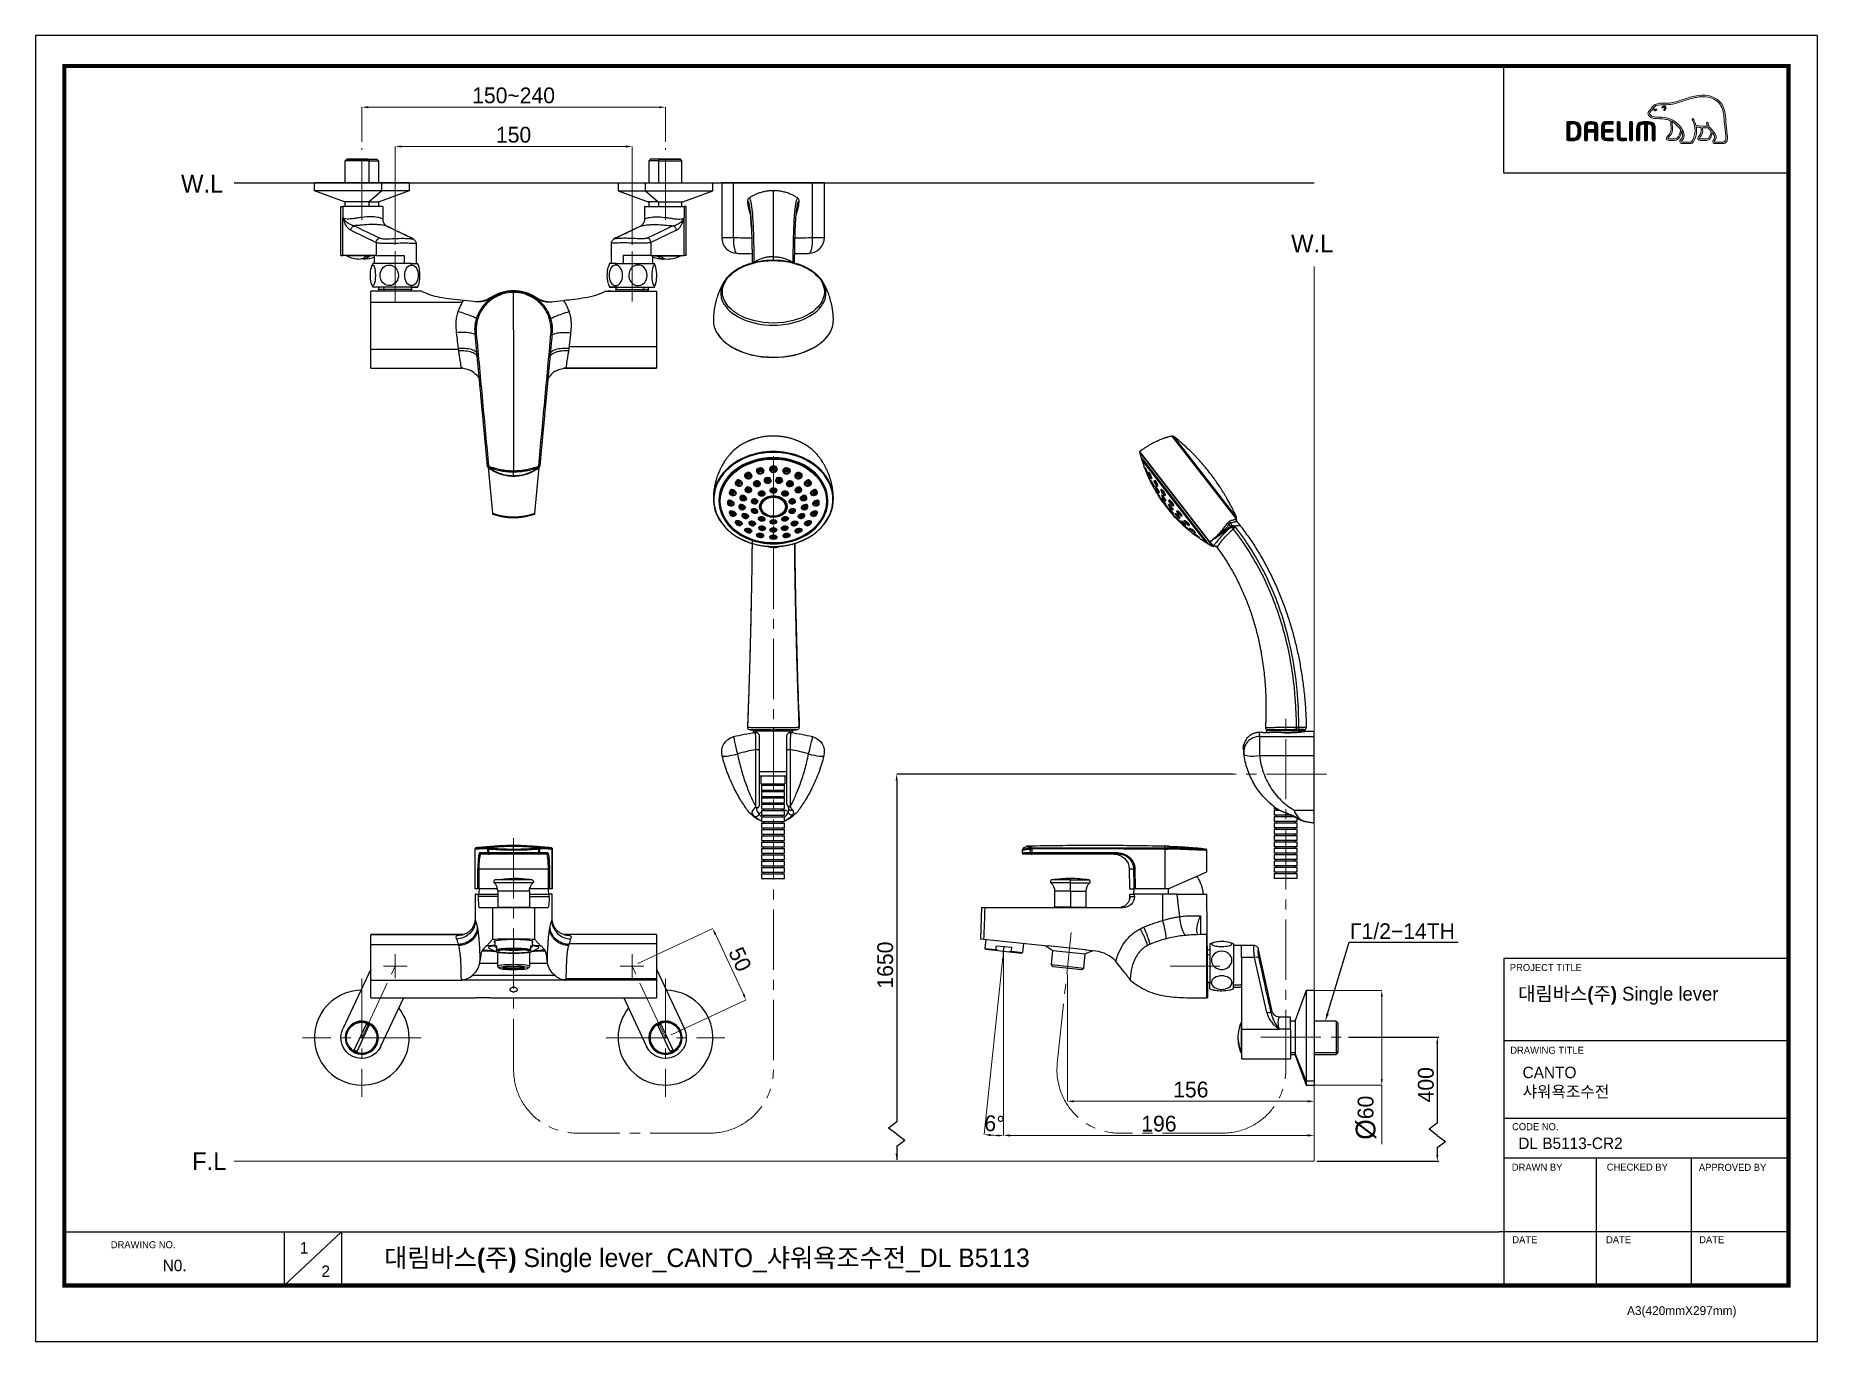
# Model space of a CAD drawing. Extents: x 0 to 1128, y 0 to 827.
import ezdxf
from ezdxf import colors
from ezdxf.entities.mleader import LeaderData, LeaderLine
from ezdxf.math import Vec2, Vec3

# ---------------------------------------------------------------- set-up
doc = ezdxf.new("R2010")
doc.units = 0
doc.header["$LTSCALE"] = 4
doc.header["$MEASUREMENT"] = 0
doc.header["$PDMODE"] = 3
doc.header["$PDSIZE"] = -10
doc.linetypes.add('CENTER2', pattern=[28.575, 19.05, -3.175, 3.175, -3.175])
doc.layers.get('0').update_dxf_attribs({"linetype": 'CONTINUOUS'})
doc.layers.get('DEFPOINTS').update_dxf_attribs({"linetype": 'CONTINUOUS'})
doc.layers.add('1', color=7, linetype='CONTINUOUS')
for name, color, linetype, lineweight in [('Cneter', 1, 'CENTER2', 13), ('레이어 1', 7, 'CONTINUOUS', 0), ('치수선', 7, 'CONTINUOUS', 20)]:
    doc.layers.add(name, color=color, linetype=linetype, lineweight=lineweight)
doc.styles.add('Daelim Dimension', font='')
doc.styles.get("Standard").update_dxf_attribs({"font": 'SYMBOL'})
doc.styles.get('Daelim Dimension').set_extended_font_data('나눔고딕')
doc.dimstyles.new('DEFAULT', dxfattribs={"dimscale": 2, "dimtxt": 2, "dimasz": 2, "dimexe": 0, "dimexo": 2, "dimgap": 1, "dimtad": 1, "dimdec": 1, "dimzin": 9, "dimdsep": 46, "dimtxsty": 'Daelim Dimension', "dimcen": 0.5, "dimclrd": 252, "dimclre": 252, "dimclrt": 3, "dimadec": 1, "dimazin": 0, "dimtfac": 1, "dimtdec": 1, "dimtix": 1, "dimtmove": 0, "dimatfit": 3, "dimfxl": 1, "dimtolj": 1, "dimtzin": 1, "dimlwd": 9, "dimlwe": 9, "dimarcsym": 0})

msp = doc.modelspace()

# ---------------------------------------------------------------- texts
at = {"color": 5, "ltscale": 40, "style": 'Daelim Dimension'}
for s, height, p in [('PROJECT TITLE', 4.453, (933.62, 234.51)), ('DRAWING TITLE', 4.453, (933.91, 182.11)), ('CODE NO.', 4.453, (935.02, 133.71)), ('DRAWN BY', 4.453, (934.85, 108.04)), ('CHECKED BY', 4.453, (995.01, 108.12)), ('APPROVED BY', 4.453, (1053.36, 107.97)), ('DRAWING NO.', 4.453, (47.56, 58.99)), ('DATE', 4.453, (935.2, 62.14)), ('DATE', 4.453, (994.54, 62.14)), ('DATE', 4.453, (1053.57, 62.14)), ('A3(420mmX297mm)', 5.6201, (1007.85, 16.66))]:
    msp.add_text(s, height=height, dxfattribs=at).set_placement(p)
at = {"color": 7, "ltscale": 0.5, "char_height": 10, "attachment_point": 5, "rotation": 90, "style": 'Daelim Dimension'}
for s, insert in [('\\A1;1650', (538.08, 238.26)), ('\\A1;400', (880.48, 162.5))]:
    msp.add_mtext(s, dxfattribs=dict(at, insert=insert))
at = {"attachment_point": 1, "style": 'Daelim Dimension'}
for s, insert, char_height, width in [('{\\fPretendard Variable SemiBold|b0|i0|c129|p2;\\C7;대림바스(주)} Single lever', (938.92, 224.46), 8.7291, 140.2959), (' CANTO\\P 샤워욕조수전 ', (939, 173.94), 7.287, 122.6352), ('DL B5113-CR2', (939, 129.06), 7.2871, 122.6352), ('1', (167.32, 62.9), 7.29, 10.17), ('N0. ', (80.45, 51.71), 7.287, 45.7148), ('2', (180.99, 48.05), 7.29, 10.17)]:
    msp.add_mtext(s, dxfattribs=dict(at, insert=insert, char_height=char_height, width=width))
at = {"color": 2, "insert": (220.72, 58.8), "char_height": 11.7115, "width": 518.4179, "attachment_point": 1, "style": 'Daelim Dimension'}
msp.add_mtext('{\\fPretendard Variable SemiBold|b0|i0|c129|p2;대림바스(주)} Single lever_CANTO_샤워욕조수전_DL B5113', dxfattribs=at)
at = {"layer": '치수선', "char_height": 11.25, "attachment_point": 3, "style": 'Daelim Dimension'}
for s, insert in [('W.L', (118.83, 738.68)), ('W.L', (821.86, 700.81)), ('F.L', (120.85, 119.71))]:
    msp.add_mtext_dynamic_manual_height_columns(s, width=17.4109, gutter_width=12.5, heights=[0], dxfattribs=dict(at, insert=insert))

# ---------------------------------------------------------------- blocks, each defined once
blk = doc.blocks.new('*D0')
at = {"color": 5, "lineweight": 9, "ltscale": 0.5, "transparency": 16777216}
for p, q in [((809.7, 222.2), (852.5, 222.2)), ((852.5, 218.2), (852.5, 166.2)), ((809.7, 162.2), (852.5, 162.2)), ((852.5, 162.2), (852.5, 124.9))]:
    blk.add_line(p, q, dxfattribs=at)
at = {"color": 5, "ltscale": 0.5, "transparency": 16777216}
for points in [[(851.9, 218.2), (853.2, 218.2), (852.5, 222.2)], [(851.9, 166.2), (853.2, 166.2), (852.5, 162.2)]]:
    blk.add_solid(points, dxfattribs=at)
at = {"layer": 'DEFPOINTS', "color": 0, "ltscale": 0.5, "transparency": 16777216}
for p in [(805.7, 222.2), (805.7, 162.2), (852.5, 162.2)]:
    blk.add_point(p, dxfattribs=at)
at = {"color": 7, "ltscale": 0.5, "transparency": 16777216, "insert": (842.5, 141.6), "char_height": 10, "attachment_point": 5, "rotation": 90, "style": 'Daelim Dimension'}
blk.add_mtext('\\A1;{\\H1.25x;\\C256;Ø}60', dxfattribs=at)
blk = doc.blocks.new('*D1')
at = {"color": 5, "lineweight": 9, "ltscale": 0.5, "transparency": 16777216}
for p, q in [((227.7, 694.4), (227.7, 756.6)), ((373.7, 756.6), (231.7, 756.6)), ((377.7, 694.4), (377.7, 756.6))]:
    blk.add_line(p, q, dxfattribs=at)
at = {"color": 5, "ltscale": 0.5, "transparency": 16777216}
for points in [[(231.7, 757.3), (231.7, 755.9), (227.7, 756.6)], [(373.7, 757.3), (373.7, 755.9), (377.7, 756.6)]]:
    blk.add_solid(points, dxfattribs=at)
at = {"layer": 'DEFPOINTS', "color": 0, "ltscale": 0.5, "transparency": 16777216}
for p in [(227.7, 756.6), (227.7, 690.4), (377.7, 690.4)]:
    blk.add_point(p, dxfattribs=at)
at = {"color": 7, "ltscale": 0.5, "transparency": 16777216, "insert": (302.7, 764), "char_height": 10, "attachment_point": 5, "style": 'Daelim Dimension'}
blk.add_mtext('\\A1;150', dxfattribs=at)
blk = doc.blocks.new('*D2')
at = {"color": 5, "lineweight": 9, "ltscale": 0.5, "transparency": 16777216}
for p, q in [((206.6, 759.6), (206.6, 781.5)), ((394.9, 781.5), (210.6, 781.5)), ((398.9, 759.6), (398.9, 781.5))]:
    blk.add_line(p, q, dxfattribs=at)
at = {"color": 5, "ltscale": 0.5, "transparency": 16777216}
for points in [[(210.6, 782.1), (210.6, 780.8), (206.6, 781.5)], [(394.9, 782.1), (394.9, 780.8), (398.9, 781.5)]]:
    blk.add_solid(points, dxfattribs=at)
at = {"layer": 'DEFPOINTS', "color": 0, "ltscale": 0.5, "transparency": 16777216}
for p in [(206.6, 781.5), (206.6, 755.6), (398.9, 755.6)]:
    blk.add_point(p, dxfattribs=at)
at = {"color": 7, "ltscale": 0.5, "transparency": 16777216, "insert": (302.7, 788.9), "char_height": 10, "attachment_point": 5, "style": 'Daelim Dimension'}
blk.add_mtext('\\A1;150~240', dxfattribs=at)
blk = doc.blocks.new('*D3')
at = {"color": 5, "lineweight": 9, "ltscale": 0.5, "transparency": 16777216}
for p, q in [((612.6, 243.1), (600.8, 130.9)), ((613, 239), (613, 130.3))]:
    blk.add_line(p, q, dxfattribs=at)
blk.add_arc((613, 247), 116.7, 265.9632, 268.0367, dxfattribs=at)
at = {"color": 5, "ltscale": 0.5, "transparency": 16777216}
for points in [[(604.7, 129.9), (604.9, 131.3), (600.8, 130.9)], [(609, 131), (609, 129.7), (613, 130.3)]]:
    blk.add_solid(points, dxfattribs=at)
at = {"layer": 'DEFPOINTS', "color": 0, "ltscale": 0.5, "transparency": 16777216}
for p in [(613.3, 250), (613, 247), (613, 247), (613, 243), (604.9, 130.6)]:
    blk.add_point(p, dxfattribs=at)
at = {"color": 7, "ltscale": 0.5, "transparency": 16777216, "insert": (607.3, 137.9), "char_height": 10, "attachment_point": 5, "rotation": 357, "style": 'Daelim Dimension'}
blk.add_mtext('\\A1;6%%D', dxfattribs=at)
blk = doc.blocks.new('*D4')
at = {"color": 5, "lineweight": 9, "ltscale": 0.5, "transparency": 16777216}
for p, q in [((381.3, 239.3), (428.8, 261.4)), ((448.3, 219.8), (430.5, 257.8)), ((402.5, 194), (450, 216.2))]:
    blk.add_line(p, q, dxfattribs=at)
at = {"color": 5, "ltscale": 0.5, "transparency": 16777216}
for points in [[(431.1, 258.1), (429.9, 257.5), (428.8, 261.4)], [(448.9, 220.1), (447.7, 219.5), (450, 216.2)]]:
    blk.add_solid(points, dxfattribs=at)
at = {"layer": 'DEFPOINTS', "color": 0, "ltscale": 0.5, "transparency": 16777216}
for p in [(428.8, 261.4), (377.7, 237.6), (398.8, 192.3)]:
    blk.add_point(p, dxfattribs=at)
at = {"color": 7, "ltscale": 0.5, "transparency": 16777216, "insert": (446.1, 241.9), "char_height": 10, "attachment_point": 5, "rotation": 295.0165, "style": 'Daelim Dimension'}
blk.add_mtext('\\A1;50', dxfattribs=at)
blk = doc.blocks.new('*D8')
at = {"color": 5, "lineweight": 9, "ltscale": 0.5, "transparency": 16777216}
for p, q in [((653.4, 232.5), (653.4, 152)), ((809.7, 158.2), (809.7, 152)), ((657.4, 152), (805.7, 152))]:
    blk.add_line(p, q, dxfattribs=at)
at = {"color": 5, "ltscale": 0.5, "transparency": 16777216}
for points in [[(657.4, 152.7), (657.4, 151.3), (653.4, 152)], [(805.7, 152.7), (805.7, 151.3), (809.7, 152)]]:
    blk.add_solid(points, dxfattribs=at)
at = {"layer": 'DEFPOINTS', "color": 0, "ltscale": 0.5, "transparency": 16777216}
for p in [(653.4, 236.5), (809.7, 162.2), (809.7, 152)]:
    blk.add_point(p, dxfattribs=at)
at = {"color": 7, "ltscale": 0.5, "transparency": 16777216, "insert": (731.6, 159.4), "char_height": 10, "attachment_point": 5, "style": 'Daelim Dimension'}
blk.add_mtext('\\A1;156', dxfattribs=at)
blk = doc.blocks.new('*D9')
at = {"color": 5, "lineweight": 9, "ltscale": 0.5, "transparency": 16777216}
for p, q in [((613, 243), (613, 130.4)), ((809.7, 158.2), (809.7, 130.4)), ((617, 130.4), (805.7, 130.4))]:
    blk.add_line(p, q, dxfattribs=at)
at = {"color": 5, "ltscale": 0.5, "transparency": 16777216}
for points in [[(617, 131.1), (617, 129.7), (613, 130.4)], [(805.7, 131.1), (805.7, 129.7), (809.7, 130.4)]]:
    blk.add_solid(points, dxfattribs=at)
at = {"layer": 'DEFPOINTS', "color": 0, "ltscale": 0.5, "transparency": 16777216}
for p in [(613, 247), (809.7, 162.2), (809.7, 130.4)]:
    blk.add_point(p, dxfattribs=at)
at = {"color": 7, "ltscale": 0.5, "transparency": 16777216, "insert": (711.4, 137.8), "char_height": 10, "attachment_point": 5, "style": 'Daelim Dimension'}
blk.add_mtext('\\A1;196', dxfattribs=at)

# ---------------------------------------------------------------- dimensions: what is measured, and where the dimension line sits
at = {"color": 5, "ltscale": 0.5}
dim = msp.add_linear_dim(base=(206.59, 781.46), p1=(398.85, 755.56), p2=(206.59, 755.56), text='150~240', dimstyle='DEFAULT', override={"dimtxt": 5, "dimclrd": 5, "dimclre": 5, "dimclrt": 7}, dxfattribs=at)
dim.commit()
dim.dimension.update_dxf_attribs({"geometry": '*D2', "text_midpoint": (302.72, 781.46), "dimtype": 160})
dim = msp.add_linear_dim(base=(227.72, 756.59), p1=(377.72, 690.41), p2=(227.72, 690.41), dimstyle='DEFAULT', override={"dimtxt": 5, "dimclrd": 5, "dimclre": 5, "dimclrt": 7}, dxfattribs=at)
dim.commit()
dim.dimension.update_dxf_attribs({"geometry": '*D1', "text_midpoint": (302.72, 756.59), "dimtype": 160})
dim = msp.add_aligned_dim(p1=(398.83, 192.29), p2=(377.69, 237.58), distance=-56.43, dimstyle='DEFAULT', override={"dimtxt": 5, "dimclrd": 5, "dimclre": 5, "dimclrt": 7}, dxfattribs=at)
dim.commit()
dim.dimension.update_dxf_attribs({"geometry": '*D4', "text_midpoint": (446.12, 241.94)})
dim = msp.add_angular_dim_2l(base=(604.88, 130.58), line1=((613.02, 243.04), (613.02, 247.04)), line2=((613.02, 247.04), (613.33, 250.02)), text='6%%D', dimstyle='DEFAULT', override={"dimtxt": 5, "dimclrd": 5, "dimclre": 5, "dimclrt": 7}, dxfattribs=at)
dim.commit()
dim.dimension.update_dxf_attribs({"geometry": '*D3', "text_midpoint": (607.3, 137.89)})
for base, p1, text, picture, middle in [((809.74, 130.38), (613.02, 247.04), '196', '*D9', (711.38, 137.83)), ((809.74, 151.98), (653.4, 236.46), '156', '*D8', (731.57, 159.43))]:
    dim = msp.add_linear_dim(base=base, p1=p1, p2=(809.74, 162.18), text=text, dimstyle='DEFAULT', override={"dimtxt": 5, "dimclrd": 5, "dimclre": 5, "dimclrt": 7}, dxfattribs=at)
    dim.commit()
    dim.dimension.update_dxf_attribs({"geometry": picture, "text_midpoint": middle})
dim = msp.add_linear_dim(base=(852.52, 162.18), p1=(805.74, 222.18), p2=(805.74, 162.18), angle=90, text='{\\H1.25x;\\C256;Ø}<>', dimstyle='DEFAULT', override={"dimtxt": 5, "dimclrd": 5, "dimclre": 5, "dimclrt": 7}, dxfattribs=at)
dim.commit()
dim.dimension.update_dxf_attribs({"geometry": '*D0', "text_midpoint": (852.52, 141.56), "dimtype": 160})

# ---------------------------------------------------------------- hatches: boundary and pattern name
at = {"layer": '레이어 1'}
h = msp.add_hatch(color=5, dxfattribs=at)
h.dxf.hatch_style = 1
edge = h.paths.add_edge_path(flags=16)
edge.add_spline(control_points=[(1069.88, 759.99), (1069.38, 759.45), (1068.76, 759.44), (1068.73, 759.44), (1068.73, 759.44), (1063.75, 759.44), (1063.75, 759.44), (1063.57, 759.44), (1063.43, 759.49), (1063.33, 759.58), (1063.26, 759.65), (1063.22, 759.76), (1063.22, 759.9), (1063.22, 760.18), (1063.43, 760.44), (1063.65, 760.72), (1063.85, 760.98), (1064.04, 761.22), (1064.15, 761.53), (1064.42, 762.26), (1064.39, 763.04), (1064.07, 763.73), (1063.48, 764.98), (1062.6, 765.96), (1061.76, 766.91), (1061.76, 766.91), (1061.47, 767.23), (1061.47, 767.23), (1060.37, 768.46), (1059.23, 769.73), (1059.14, 771.45), (1059.12, 771.79), (1058.97, 771.99), (1058.75, 771.98), (1058.75, 771.98), (1058.42, 771.83), (1058.42, 771.83), (1058.33, 771.73), (1058.28, 771.59), (1058.28, 771.42), (1058.28, 771.42), (1058.28, 771.37), (1058.28, 771.37), (1058.33, 770.74), (1058.48, 770.13), (1058.74, 769.5), (1058.74, 769.5), (1058.76, 769.44), (1058.76, 769.44), (1058.76, 769.44), (1058.69, 769.43), (1058.69, 769.43), (1055.49, 769.31), (1052.36, 769.91), (1051.43, 770.13), (1050.86, 772.42), (1049.94, 773.94), (1049.9, 774.01), (1049.83, 774.12), (1049.71, 774.22), (1049.6, 774.25), (1049.6, 774.25), (1049.33, 774.21), (1049.3, 774.2), (1049.28, 774.17), (1049.23, 774.11), (1049.13, 773.97), (1049.13, 773.97), (1049.11, 773.85), (1049.11, 773.85), (1049.11, 773.85), (1049.2, 773.55), (1049.2, 773.55), (1049.27, 773.43), (1050.91, 770.55), (1050.91, 766.74), (1050.91, 764.39), (1050.29, 762.17), (1049.08, 760.14), (1048.78, 759.66), (1048.4, 759.44), (1047.83, 759.44), (1047.83, 759.44), (1042.91, 759.44), (1042.91, 759.44), (1042.75, 759.44), (1042.41, 759.56), (1042.41, 759.91), (1042.41, 760.11), (1042.59, 760.43), (1042.9, 760.77), (1044.94, 763.05), (1043.76, 766.61), (1041.8, 768.96), (1039.9, 771.22), (1036.8, 774.07), (1032.83, 774.78), (1031.42, 775.02), (1029.1, 775.16), (1027.23, 775.27), (1027.23, 775.27), (1025.34, 775.38), (1025.34, 775.38), (1024.37, 775.46), (1022.77, 776.05), (1022.28, 776.98), (1022.08, 777.36), (1022.1, 777.75), (1022.36, 778.2), (1022.52, 778.47), (1022.74, 778.7), (1023.02, 778.98), (1023.34, 779.29), (1023.65, 779.62), (1023.9, 780.05), (1023.9, 780.05), (1023.98, 780.18), (1023.98, 780.18), (1024.92, 782), (1026.88, 782.96), (1029.79, 783.03), (1029.79, 783.03), (1031.43, 783.05), (1031.43, 783.05), (1033.23, 783.06), (1035.28, 783.07), (1036.96, 783.43), (1039.32, 783.94), (1041.68, 784.75), (1043.77, 785.46), (1043.77, 785.46), (1043.84, 785.48), (1043.84, 785.48), (1046.42, 786.37), (1049.09, 787.28), (1051.82, 787.72), (1056.19, 788.45), (1062.2, 788.42), (1065.97, 784.18), (1067.72, 782.22), (1068.79, 779.52), (1069.16, 776.16), (1069.16, 776.16), (1069.15, 776.17), (1069.14, 776.18), (1069.17, 776.12), (1069.19, 775.74), (1069.35, 773.6), (1069.4, 772.57), (1069.44, 771.51), (1069.71, 769.53), (1069.71, 769.53), (1070.47, 762.93), (1070.47, 762.93), (1070.47, 762.93), (1070.52, 762.13), (1070.52, 762.13), (1070.52, 761.19), (1070.3, 760.47), (1069.88, 759.99)], knot_values=[0, 0, 0, 0, 1, 1, 1, 2, 2, 2, 3, 3, 3, 4, 4, 4, 5, 5, 5, 6, 6, 6, 7, 7, 7, 8, 8, 8, 9, 9, 9, 10, 10, 10, 11, 11, 11, 12, 12, 12, 13, 13, 13, 14, 14, 14, 15, 15, 15, 16, 16, 16, 17, 17, 17, 18, 18, 18, 19, 19, 19, 20, 20, 20, 21, 21, 21, 22, 22, 22, 23, 23, 23, 24, 24, 24, 25, 25, 25, 26, 26, 26, 27, 27, 27, 28, 28, 28, 29, 29, 29, 30, 30, 30, 31, 31, 31, 32, 32, 32, 33, 33, 33, 34, 34, 34, 35, 35, 35, 36, 36, 36, 37, 37, 37, 38, 38, 38, 39, 39, 39, 40, 40, 40, 41, 41, 41, 42, 42, 42, 43, 43, 43, 44, 44, 44, 45, 45, 45, 46, 46, 46, 47, 47, 47, 48, 48, 48, 49, 49, 49, 50, 50, 50, 51, 51, 51, 52, 52, 52, 53, 53, 53, 53], degree=3, periodic=0)
edge = h.paths.add_edge_path(flags=16)
edge.add_spline(control_points=[(1058.35, 761.42), (1058.35, 761.42), (1054.29, 761.42), (1054.29, 761.42), (1053.98, 761.42), (1053.75, 761.66), (1053.75, 761.97), (1053.75, 762.18), (1053.93, 762.45), (1054.11, 762.64), (1054.94, 763.43), (1055.78, 764.52), (1055.78, 766.59), (1055.78, 766.59), (1055.73, 767.53), (1055.73, 767.54), (1055.73, 767.54), (1055.58, 768.45), (1055.58, 768.45), (1055.58, 768.45), (1055.57, 768.51), (1055.57, 768.51), (1055.57, 768.51), (1055.63, 768.5), (1055.63, 768.5), (1056.39, 768.45), (1057.86, 768.37), (1059.27, 768.43), (1059.63, 767.86), (1060.21, 767.13), (1061.05, 766.16), (1061.01, 765.67), (1060.61, 761.42), (1058.35, 761.42)], knot_values=[0, 0, 0, 0, 1, 1, 1, 2, 2, 2, 3, 3, 3, 4, 4, 4, 5, 5, 5, 6, 6, 6, 7, 7, 7, 8, 8, 8, 9, 9, 9, 10, 10, 10, 11, 11, 11, 11], degree=3, periodic=0)
edge = h.paths.add_edge_path(flags=16)
edge.add_spline(control_points=[(1037.94, 761.42), (1037.94, 761.42), (1034.37, 761.42), (1034.37, 761.42), (1034.11, 761.42), (1033.82, 761.64), (1033.82, 761.97), (1033.82, 762.16), (1033.98, 762.41), (1034.29, 762.65), (1035.19, 763.37), (1036.56, 764.46), (1036.71, 767.47), (1036.71, 767.47), (1036.73, 768.29), (1036.73, 768.29), (1036.73, 769.57), (1036.43, 771.11), (1036.16, 772.49), (1036.16, 772.49), (1036.11, 772.63), (1036.11, 772.63), (1036.11, 772.63), (1036.23, 772.54), (1036.23, 772.54), (1036.76, 772.22), (1039.68, 770.24), (1041.75, 767.32), (1041.57, 765.94), (1040.79, 761.42), (1037.94, 761.42)], knot_values=[0, 0, 0, 0, 1, 1, 1, 2, 2, 2, 3, 3, 3, 4, 4, 4, 5, 5, 5, 6, 6, 6, 7, 7, 7, 8, 8, 8, 9, 9, 9, 10, 10, 10, 10], degree=3, periodic=0)
edge = h.paths.add_edge_path()
edge.add_spline(control_points=[(1071.48, 763.03), (1071.48, 763.04), (1070.72, 769.67), (1070.72, 769.67), (1070.44, 771.65), (1070.4, 772.71), (1070.37, 773.64), (1070.37, 773.64), (1070.18, 776.26), (1070.18, 776.26), (1069.78, 779.84), (1068.62, 782.74), (1066.73, 784.85), (1062.65, 789.44), (1056.28, 789.48), (1051.66, 788.72), (1048.82, 788.25), (1046.11, 787.33), (1043.48, 786.43), (1043.48, 786.43), (1043.4, 786.4), (1043.4, 786.4), (1041.35, 785.7), (1039.02, 784.9), (1036.74, 784.42), (1035.17, 784.08), (1033.21, 784.07), (1031.47, 784.06), (1031.47, 784.06), (1029.76, 784.04), (1029.76, 784.04), (1026.46, 783.96), (1024.21, 782.81), (1023.07, 780.64), (1023.07, 780.64), (1023.02, 780.55), (1023.02, 780.55), (1022.84, 780.22), (1022.56, 779.94), (1022.31, 779.69), (1022.03, 779.41), (1021.72, 779.1), (1021.49, 778.7), (1021.25, 778.3), (1021.13, 777.89), (1021.13, 777.49), (1021.13, 777.15), (1021.21, 776.82), (1021.38, 776.51), (1022.09, 775.18), (1024.09, 774.47), (1025.28, 774.38), (1025.28, 774.38), (1027.04, 774.27), (1027.08, 774.27), (1028.84, 774.17), (1031.24, 774.03), (1032.65, 773.78), (1033.47, 773.64), (1034.4, 773.34), (1035.26, 772.94), (1035.33, 772.71), (1035.77, 770.73), (1035.77, 768.29), (1035.77, 768.29), (1035.75, 767.51), (1035.75, 767.51), (1035.62, 764.94), (1034.5, 764.04), (1033.68, 763.38), (1033.6, 763.32), (1032.86, 762.71), (1032.81, 761.98), (1032.77, 761.56), (1032.89, 761.19), (1033.14, 760.91), (1033.42, 760.62), (1033.83, 760.47), (1034.37, 760.47), (1034.37, 760.47), (1037.94, 760.47), (1037.94, 760.47), (1040.62, 760.47), (1041.94, 763.35), (1042.34, 766.04), (1042.34, 766.04), (1042.35, 766.42), (1042.35, 766.42), (1042.35, 766.42), (1042.46, 766.23), (1042.46, 766.23), (1042.8, 765.47), (1043.01, 764.56), (1043.01, 763.87), (1043.01, 762.91), (1042.71, 762.07), (1042.14, 761.44), (1042, 761.3), (1041.28, 760.56), (1041.28, 759.82), (1041.28, 759.82), (1041.29, 759.7), (1041.29, 759.7), (1041.39, 758.82), (1042.1, 758.43), (1042.76, 758.43), (1042.76, 758.43), (1047.83, 758.43), (1047.83, 758.43), (1048.75, 758.43), (1049.48, 758.84), (1049.94, 759.62), (1051.24, 761.77), (1051.89, 764.09), (1051.89, 766.54), (1051.89, 767.3), (1051.82, 768.12), (1051.68, 768.96), (1051.68, 768.96), (1051.66, 769.03), (1051.66, 769.03), (1051.66, 769.03), (1051.73, 769.02), (1051.73, 769.02), (1052.34, 768.9), (1053.32, 768.73), (1054.54, 768.6), (1054.54, 768.6), (1054.57, 768.59), (1054.57, 768.59), (1054.57, 768.59), (1054.74, 767.66), (1054.74, 767.66), (1054.74, 767.66), (1054.77, 767.44), (1054.77, 767.44), (1054.77, 767.44), (1054.82, 766.62), (1054.82, 766.62), (1054.82, 764.64), (1053.92, 763.78), (1053.44, 763.32), (1053.44, 763.32), (1052.76, 762.63), (1052.69, 762.03), (1052.69, 762.03), (1052.67, 761.84), (1052.67, 761.84), (1052.67, 761.65), (1052.72, 761.27), (1053.05, 760.93), (1053.34, 760.62), (1053.8, 760.47), (1054.4, 760.47), (1054.4, 760.47), (1058.35, 760.47), (1058.35, 760.47), (1060.75, 760.47), (1061.48, 763.52), (1061.77, 765.23), (1061.77, 765.23), (1061.78, 765.41), (1061.78, 765.41), (1061.78, 765.41), (1061.88, 765.28), (1061.88, 765.28), (1062.43, 764.57), (1062.91, 763.79), (1063.15, 763.3), (1063.27, 763.04), (1063.34, 762.76), (1063.34, 762.48), (1063.34, 762.48), (1063.25, 761.91), (1063.25, 761.91), (1063.16, 761.6), (1062.94, 761.31), (1062.74, 761.03), (1062.43, 760.64), (1062.12, 760.23), (1062.12, 759.73), (1062.12, 759.73), (1062.15, 759.46), (1062.15, 759.46), (1062.29, 758.8), (1062.83, 758.43), (1063.65, 758.43), (1063.65, 758.43), (1068.73, 758.43), (1068.73, 758.43), (1068.84, 758.43), (1069.84, 758.46), (1070.61, 759.3), (1071.23, 759.97), (1071.54, 760.89), (1071.54, 762.12), (1071.54, 762.12), (1071.48, 763.03), (1071.48, 763.03)], knot_values=[0, 0, 0, 0, 1, 1, 1, 2, 2, 2, 3, 3, 3, 4, 4, 4, 5, 5, 5, 6, 6, 6, 7, 7, 7, 8, 8, 8, 9, 9, 9, 10, 10, 10, 11, 11, 11, 12, 12, 12, 13, 13, 13, 14, 14, 14, 15, 15, 15, 16, 16, 16, 17, 17, 17, 18, 18, 18, 19, 19, 19, 20, 20, 20, 21, 21, 21, 22, 22, 22, 23, 23, 23, 24, 24, 24, 25, 25, 25, 26, 26, 26, 27, 27, 27, 28, 28, 28, 29, 29, 29, 30, 30, 30, 31, 31, 31, 32, 32, 32, 33, 33, 33, 34, 34, 34, 35, 35, 35, 36, 36, 36, 37, 37, 37, 38, 38, 38, 39, 39, 39, 40, 40, 40, 41, 41, 41, 42, 42, 42, 43, 43, 43, 44, 44, 44, 45, 45, 45, 46, 46, 46, 47, 47, 47, 48, 48, 48, 49, 49, 49, 50, 50, 50, 51, 51, 51, 52, 52, 52, 53, 53, 53, 54, 54, 54, 55, 55, 55, 56, 56, 56, 57, 57, 57, 58, 58, 58, 59, 59, 59, 60, 60, 60, 61, 61, 61, 62, 62, 62, 63, 63, 63, 64, 64, 64, 65, 65, 65, 66, 66, 66, 66], degree=3, periodic=0)
edge = h.paths.add_edge_path(flags=0)
edge.add_spline(control_points=[(1025.19, 780.17), (1025.19, 780.17), (1025.93, 780.51), (1026.85, 780.15), (1026.85, 780.15), (1026.96, 780.11), (1026.81, 779.9), (1026.37, 779.3), (1025.93, 779.17), (1025.93, 779.17), (1025.93, 779.17), (1025.61, 779.06), (1025.43, 779.27), (1025.07, 779.7), (1025.06, 779.94), (1025.06, 779.94), (1025.06, 779.94), (1025.02, 780.13), (1025.19, 780.17)], knot_values=[0, 0, 0, 0, 1, 1, 1, 2, 2, 2, 3, 3, 3, 4, 4, 4, 5, 5, 5, 6, 6, 6, 6], degree=3, periodic=0)
edge = h.paths.add_edge_path(flags=0)
edge.add_spline(control_points=[(1030.07, 781.53), (1029.96, 781.41), (1029.95, 781.21), (1030.07, 781.1), (1030.18, 781), (1030.38, 781.03), (1030.49, 781.15), (1030.55, 781.21), (1031.16, 781.93), (1031.68, 781.56), (1031.87, 781.43), (1031.95, 781.23), (1031.92, 780.98), (1031.88, 780.57), (1031.53, 780.12), (1031.28, 779.96), (1031.15, 779.88), (1031.05, 779.7), (1031.12, 779.55), (1031.18, 779.41), (1031.37, 779.37), (1031.51, 779.43), (1031.95, 779.64), (1032.5, 780.34), (1032.58, 781), (1032.63, 781.45), (1032.43, 781.82), (1032.06, 782.07), (1031.28, 782.63), (1030.4, 781.89), (1030.07, 781.53)], knot_values=[0, 0, 0, 0, 1, 1, 1, 2, 2, 2, 3, 3, 3, 4, 4, 4, 5, 5, 5, 6, 6, 6, 7, 7, 7, 8, 8, 8, 9, 9, 9, 10, 10, 10, 10], degree=3, periodic=0)
edge = h.paths.add_edge_path(flags=0)
edge.add_spline(control_points=[(1029.97, 780.99), (1029.97, 780.99), (1029.97, 780.99), (1029.97, 780.99), (1029.97, 780.99), (1029.97, 780.99), (1029.97, 780.99)], knot_values=[0, 0, 0, 0, 1, 1, 1, 2, 2, 2, 2], degree=3, periodic=0)
h = msp.add_hatch(color=5, dxfattribs=at)
h.dxf.hatch_style = 2
edge = h.paths.add_edge_path()
edge.add_spline(control_points=[(1025.25, 779.39), (1025.43, 779.17), (1025.75, 779.28), (1025.75, 779.28), (1025.75, 779.28), (1026.19, 779.41), (1026.64, 780.01)], knot_values=[2, 2, 2, 2, 3, 3, 3, 4, 4, 4, 4], degree=3, periodic=0)
edge.add_spline(control_points=[(1026.64, 780.01), (1026.78, 780.22), (1026.67, 780.27), (1026.67, 780.27)], knot_values=[1.00001, 1.00001, 1.00001, 1.00001, 2, 2, 2, 2], degree=3, periodic=0)
edge.add_spline(control_points=[(1026.67, 780.27), (1026.61, 780.29), (1026.56, 780.31), (1026.5, 780.33)], knot_values=[0.9374913, 0.9374913, 0.9374913, 0.9374913, 1, 1, 1, 1], degree=3, periodic=0)
edge.add_spline(control_points=[(1026.5, 780.33), (1026.39, 780.36), (1026.28, 780.38), (1026.18, 780.4)], knot_values=[0.8124938, 0.8124938, 0.8124938, 0.8124938, 0.9374913, 0.9374913, 0.9374913, 0.9374913], degree=3, periodic=0)
edge.add_spline(control_points=[(1026.18, 780.4), (1026.08, 780.42), (1025.98, 780.43), (1025.88, 780.43)], knot_values=[0.6874962, 0.6874962, 0.6874962, 0.6874962, 0.8124938, 0.8124938, 0.8124938, 0.8124938], degree=3, periodic=0)
edge.add_spline(control_points=[(1025.88, 780.43), (1025.79, 780.43), (1025.7, 780.43), (1025.62, 780.42)], knot_values=[0.5624988, 0.5624988, 0.5624988, 0.5624988, 0.6874962, 0.6874962, 0.6874962, 0.6874962], degree=3, periodic=0)
edge.add_spline(control_points=[(1025.62, 780.42), (1025.5, 780.41), (1025.39, 780.39), (1025.3, 780.37)], knot_values=[0.3750025, 0.3750025, 0.3750025, 0.3750025, 0.5624988, 0.5624988, 0.5624988, 0.5624988], degree=3, periodic=0)
edge.add_spline(control_points=[(1025.3, 780.37), (1025.18, 780.35), (1025.09, 780.32), (1025.05, 780.3)], knot_values=[0.1250075, 0.1250075, 0.1250075, 0.1250075, 0.3750025, 0.3750025, 0.3750025, 0.3750025], degree=3, periodic=0)
edge.add_spline(control_points=[(1025.05, 780.3), (1025.03, 780.29), (1025.02, 780.29), (1025.02, 780.29)], knot_values=[0, 0, 0, 0, 0.1250075, 0.1250075, 0.1250075, 0.1250075], degree=3, periodic=0)
edge.add_spline(control_points=[(1025.02, 780.29), (1024.85, 780.24), (1024.88, 780.06), (1024.88, 780.06), (1024.88, 780.06), (1024.89, 779.81), (1025.25, 779.39)], knot_values=[4, 4, 4, 4, 5, 5, 5, 6, 6, 6, 6], degree=3, periodic=0)
h = msp.add_hatch(color=5, dxfattribs=at)
h.dxf.hatch_style = 2
edge = h.paths.add_edge_path()
edge.add_spline(control_points=[(1030.07, 781.53), (1029.96, 781.41), (1029.95, 781.21), (1030.07, 781.1), (1030.18, 781), (1030.38, 781.03), (1030.49, 781.15), (1030.55, 781.21), (1031.16, 781.93), (1031.68, 781.56), (1031.87, 781.43), (1031.95, 781.23), (1031.92, 780.98), (1031.88, 780.57), (1031.53, 780.12), (1031.28, 779.96), (1031.15, 779.88), (1031.05, 779.7), (1031.12, 779.55), (1031.18, 779.41), (1031.37, 779.37), (1031.51, 779.43), (1031.95, 779.64), (1032.5, 780.34), (1032.58, 781), (1032.63, 781.45), (1032.43, 781.82), (1032.06, 782.07), (1031.28, 782.63), (1030.4, 781.89), (1030.07, 781.53)], knot_values=[0, 0, 0, 0, 1, 1, 1, 2, 2, 2, 3, 3, 3, 4, 4, 4, 5, 5, 5, 6, 6, 6, 7, 7, 7, 8, 8, 8, 9, 9, 9, 10, 10, 10, 10], degree=3, periodic=0)
h = msp.add_hatch(color=5, dxfattribs=at)
h.dxf.hatch_style = 2
edge = h.paths.add_edge_path()
edge.add_spline(control_points=[(976.74, 765.29), (976.74, 762.98), (975.68, 761.85), (973.5, 761.85), (973.5, 761.85), (972.01, 761.88), (971.63, 761.88), (971.63, 761.88), (971.63, 770.77), (971.63, 770.77), (972.4, 770.85), (973.49, 770.86), (973.5, 770.86), (975.74, 770.86), (976.74, 769.8), (976.74, 767.42), (976.74, 767.42), (976.74, 765.29), (976.74, 765.29)], knot_values=[0, 0, 0, 0, 1, 1, 1, 2, 2, 2, 3, 3, 3, 4, 4, 4, 5, 5, 5, 6, 6, 6, 6], degree=3, periodic=0)
edge = h.paths.add_edge_path()
edge.add_spline(control_points=[(973.5, 772.53), (972.3, 772.53), (970.73, 772.45), (970.21, 772.37), (969.89, 772.32), (969.69, 772.08), (969.69, 771.76), (969.69, 771.76), (969.69, 760.95), (969.69, 760.95), (969.69, 760.62), (969.9, 760.38), (970.23, 760.34), (970.72, 760.26), (972.28, 760.18), (973.5, 760.18), (976.88, 760.18), (978.66, 761.95), (978.66, 765.29), (978.66, 765.29), (978.66, 767.42), (978.66, 767.42), (978.66, 770.76), (976.88, 772.53), (973.5, 772.53)], knot_values=[0, 0, 0, 0, 1, 1, 1, 2, 2, 2, 3, 3, 3, 4, 4, 4, 5, 5, 5, 6, 6, 6, 7, 7, 7, 8, 8, 8, 8], degree=3, periodic=0)
h = msp.add_hatch(color=5, dxfattribs=at)
h.dxf.hatch_style = 2
edge = h.paths.add_edge_path()
edge.add_spline(control_points=[(987.36, 767.43), (987.36, 767.43), (982.81, 767.43), (982.81, 767.43), (982.81, 767.6), (982.81, 769.05), (982.81, 769.05), (982.81, 770.57), (983.26, 770.82), (984.61, 770.82), (984.61, 770.82), (985.55, 770.82), (985.55, 770.82), (986.91, 770.82), (987.36, 770.57), (987.36, 769.05), (987.36, 769.05), (987.36, 767.6), (987.36, 767.43)], knot_values=[0, 0, 0, 0, 1, 1, 1, 2, 2, 2, 3, 3, 3, 4, 4, 4, 5, 5, 5, 6, 6, 6, 6], degree=3, periodic=0)
edge = h.paths.add_edge_path()
edge.add_spline(control_points=[(985.55, 772.53), (985.55, 772.53), (984.61, 772.53), (984.61, 772.53), (982.03, 772.53), (980.89, 771.46), (980.89, 769.05), (980.89, 769.05), (980.89, 760.83), (980.89, 760.83), (980.89, 760.54), (981.12, 760.29), (981.4, 760.29), (981.4, 760.29), (982.3, 760.29), (982.3, 760.29), (982.62, 760.29), (982.81, 760.56), (982.81, 760.83), (982.81, 760.83), (982.81, 765.55), (982.81, 765.74), (982.81, 765.74), (987.36, 765.74), (987.36, 765.74), (987.36, 765.55), (987.36, 760.83), (987.36, 760.83), (987.36, 760.53), (987.59, 760.29), (987.87, 760.29), (987.87, 760.29), (988.76, 760.29), (988.76, 760.29), (989.07, 760.29), (989.28, 760.57), (989.28, 760.83), (989.28, 760.83), (989.28, 769.05), (989.28, 769.05), (989.28, 771.46), (988.13, 772.53), (985.55, 772.53)], knot_values=[0, 0, 0, 0, 1, 1, 1, 2, 2, 2, 3, 3, 3, 4, 4, 4, 5, 5, 5, 6, 6, 6, 7, 7, 7, 8, 8, 8, 9, 9, 9, 10, 10, 10, 11, 11, 11, 12, 12, 12, 13, 13, 13, 14, 14, 14, 14], degree=3, periodic=0)
h = msp.add_hatch(color=5, dxfattribs=at)
h.dxf.hatch_style = 2
edge = h.paths.add_edge_path()
edge.add_spline(control_points=[(991.73, 769.38), (991.73, 769.38), (991.73, 763.33), (991.73, 763.33), (991.73, 761.21), (992.94, 760.18), (995.43, 760.18), (996.53, 760.18), (998.02, 760.2), (998.62, 760.26), (998.61, 760.26), (998.91, 760.29), (998.91, 760.29), (998.91, 760.29), (998.99, 760.3), (998.99, 760.3), (998.99, 760.3), (998.99, 761.92), (998.99, 761.92), (998.99, 761.92), (995.44, 761.92), (995.44, 761.92), (993.66, 761.92), (993.66, 762.42), (993.66, 763.33), (993.66, 763.33), (993.66, 765.57), (993.66, 765.75), (993.84, 765.75), (998.44, 765.75), (998.44, 765.75), (998.74, 765.75), (998.98, 765.99), (998.98, 766.28), (998.98, 766.28), (998.98, 766.88), (998.98, 766.88), (998.98, 767.18), (998.74, 767.42), (998.44, 767.42), (998.44, 767.42), (993.84, 767.42), (993.66, 767.42), (993.66, 767.59), (993.66, 769.38), (993.66, 769.38), (993.66, 770.29), (993.66, 770.79), (995.44, 770.79), (995.44, 770.79), (998.99, 770.78), (998.99, 770.78), (998.99, 770.78), (998.99, 772.39), (998.99, 772.39), (998.99, 772.39), (998.62, 772.43), (998.62, 772.43), (997.92, 772.49), (996.31, 772.53), (995.43, 772.53), (992.94, 772.53), (991.73, 771.5), (991.73, 769.38)], knot_values=[0, 0, 0, 0, 1, 1, 1, 2, 2, 2, 3, 3, 3, 4, 4, 4, 5, 5, 5, 6, 6, 6, 7, 7, 7, 8, 8, 8, 9, 9, 9, 10, 10, 10, 11, 11, 11, 12, 12, 12, 13, 13, 13, 14, 14, 14, 15, 15, 15, 16, 16, 16, 17, 17, 17, 18, 18, 18, 19, 19, 19, 20, 20, 20, 21, 21, 21, 21], degree=3, periodic=0)
h = msp.add_hatch(color=5, dxfattribs=at)
h.dxf.hatch_style = 2
edge = h.paths.add_edge_path()
edge.add_spline(control_points=[(1002.08, 772.42), (1001.78, 772.42), (1001.53, 772.17), (1001.53, 771.88), (1001.53, 771.88), (1001.53, 763.33), (1001.53, 763.33), (1001.53, 760.54), (1003.43, 760.18), (1005.09, 760.18), (1006.31, 760.18), (1006.62, 760.24), (1006.98, 760.3), (1006.98, 760.3), (1007.19, 760.33), (1007.19, 760.33), (1007.18, 760.33), (1007.47, 760.36), (1007.47, 760.36), (1007.47, 760.36), (1007.55, 760.37), (1007.55, 760.37), (1007.55, 760.37), (1007.55, 761.92), (1007.55, 761.92), (1007.55, 761.92), (1005.11, 761.92), (1005.11, 761.92), (1003.46, 761.92), (1003.46, 762.54), (1003.46, 763.14), (1003.46, 763.14), (1003.46, 771.88), (1003.46, 771.88), (1003.46, 772.17), (1003.21, 772.42), (1002.91, 772.42), (1002.91, 772.42), (1002.08, 772.42), (1002.08, 772.42)], knot_values=[0, 0, 0, 0, 1, 1, 1, 2, 2, 2, 3, 3, 3, 4, 4, 4, 5, 5, 5, 6, 6, 6, 7, 7, 7, 8, 8, 8, 9, 9, 9, 10, 10, 10, 11, 11, 11, 12, 12, 12, 13, 13, 13, 13], degree=3, periodic=0)
h = msp.add_hatch(color=5, dxfattribs=at)
h.dxf.hatch_style = 2
edge = h.paths.add_edge_path()
edge.add_spline(control_points=[(1009.93, 772.42), (1009.61, 772.42), (1009.42, 772.15), (1009.42, 771.9), (1009.42, 771.9), (1009.42, 760.83), (1009.42, 760.83), (1009.42, 760.53), (1009.65, 760.29), (1009.93, 760.29), (1009.93, 760.29), (1010.83, 760.29), (1010.83, 760.29), (1011.15, 760.29), (1011.35, 760.56), (1011.35, 760.83), (1011.35, 760.83), (1011.35, 771.9), (1011.35, 771.9), (1011.35, 772.19), (1011.12, 772.42), (1010.83, 772.42), (1010.83, 772.42), (1009.93, 772.42), (1009.93, 772.42)], knot_values=[0, 0, 0, 0, 1, 1, 1, 2, 2, 2, 3, 3, 3, 4, 4, 4, 5, 5, 5, 6, 6, 6, 7, 7, 7, 8, 8, 8, 8], degree=3, periodic=0)
h = msp.add_hatch(color=5, dxfattribs=at)
h.dxf.hatch_style = 2
edge = h.paths.add_edge_path()
edge.add_spline(control_points=[(1013.93, 767.64), (1013.93, 767.64), (1013.93, 760.83), (1013.93, 760.83), (1013.93, 760.53), (1014.17, 760.29), (1014.45, 760.29), (1014.45, 760.29), (1015.36, 760.29), (1015.36, 760.29), (1015.68, 760.29), (1015.88, 760.56), (1015.88, 760.83), (1015.88, 760.83), (1015.88, 767.47), (1015.88, 767.47), (1015.88, 770.4), (1016.37, 770.69), (1018.85, 770.69), (1018.85, 770.51), (1018.85, 760.83), (1018.85, 760.83), (1018.85, 760.52), (1019.07, 760.29), (1019.36, 760.29), (1019.36, 760.29), (1020.26, 760.29), (1020.26, 760.29), (1020.58, 760.29), (1020.77, 760.56), (1020.77, 760.83), (1020.77, 760.83), (1020.77, 770.48), (1020.77, 770.67), (1021.93, 770.67), (1022.74, 770.57), (1023.18, 770.13), (1023.65, 769.67), (1023.74, 768.8), (1023.74, 767.47), (1023.74, 767.47), (1023.74, 760.83), (1023.74, 760.83), (1023.74, 760.54), (1023.98, 760.29), (1024.26, 760.29), (1024.26, 760.29), (1025.17, 760.29), (1025.17, 760.29), (1025.49, 760.29), (1025.69, 760.57), (1025.69, 760.83), (1025.69, 760.83), (1025.69, 767.64), (1025.69, 767.64), (1025.69, 771.77), (1024.22, 772.47), (1019.82, 772.47), (1015.4, 772.47), (1013.93, 771.77), (1013.93, 767.64)], knot_values=[0, 0, 0, 0, 1, 1, 1, 2, 2, 2, 3, 3, 3, 4, 4, 4, 5, 5, 5, 6, 6, 6, 7, 7, 7, 8, 8, 8, 9, 9, 9, 10, 10, 10, 11, 11, 11, 12, 12, 12, 13, 13, 13, 14, 14, 14, 15, 15, 15, 16, 16, 16, 17, 17, 17, 18, 18, 18, 19, 19, 19, 20, 20, 20, 20], degree=3, periodic=0)

# ---------------------------------------------------------------- linework, layer by layer
at = {"color": 5, "ltscale": 0.5}
for p, q in [((929.8, 739.68), (929.8, 807.6)), ((757.99, 359.24), (545.31, 359.24)), ((545.31, 355.24), (545.31, 138.92)), ((929.8, 242.36), (929.8, 34.31)), ((831.38, 192.63), (888.57, 192.63)), ((887.7, 188.63), (887.7, 138.11)), ((545.31, 138.92), (540.2, 135.08)), ((887.7, 138.11), (882.59, 134.27)), ((545.31, 131.24), (540.2, 135.08)), ((545.31, 131.24), (550.41, 127.41)), ((545.31, 123.57), (550.41, 127.41)), ((887.7, 130.43), (882.59, 134.27)), ((887.7, 130.43), (892.81, 126.6)), ((887.7, 122.76), (892.81, 126.6)), ((545.31, 123.57), (545.31, 115)), ((545.31, 123.57), (545.31, 118.9)), ((811.32, 114.1), (888.57, 114.1)), ((887.7, 122.76), (887.7, 118.08))]:
    msp.add_line(p, q, dxfattribs=at)
at = {"color": 5}
for p, q in [((1037.78, 760.47), (1037.78, 760.47)), ((18.14, 69.28), (926.74, 69.28))]:
    msp.add_line(p, q, dxfattribs=at)
at = {"ltscale": 0.5}
for p, q in [((197.09, 748.62), (216.09, 748.62)), ((408.35, 748.62), (389.35, 748.62)), ((125.67, 733.62), (809.74, 733.62)), ((241.92, 667.52), (213.52, 667.52)), ((363.52, 667.52), (391.92, 667.52)), ((238.02, 664.92), (217.42, 664.92)), ((367.42, 664.92), (388.02, 664.92)), ((613.02, 247.04), (613.33, 250.02)), ((613.02, 243.04), (613.02, 247.04)), ((741.84, 217.57), (741.84, 237.57)), ((742.24, 226.95), (742.24, 248.05))]:
    msp.add_line(p, q, dxfattribs=at)
at = {"color": 5, "ltscale": 40}
for p, q in [((1110.15, 739.68), (929.8, 739.68)), ((1110.15, 242.36), (929.8, 242.36)), ((1110.15, 190.24), (929.8, 190.24)), ((1110.15, 190.24), (929.8, 190.24)), ((1110.15, 141.2), (929.8, 141.2)), ((1110.15, 141.2), (929.8, 141.2)), ((1110.15, 115.91), (929.8, 115.91)), ((1110.15, 115.91), (929.8, 115.91)), ((988.38, 115.91), (988.38, 35.4)), ((1048.5, 115.91), (1048.5, 35.4)), ((157.42, 69.28), (157.42, 35.27)), ((157.42, 69.28), (157.42, 35.27)), ((193.81, 69.28), (157.42, 35.27)), ((193.81, 69.28), (157.42, 35.27)), ((193.81, 69.28), (193.81, 35.27)), ((193.81, 69.28), (193.81, 35.27)), ((1110.15, 69.4), (926.95, 69.4)), ((1110.15, 69.4), (931.21, 69.4)), ((1110.15, 35.4), (955.59, 35.4))]:
    msp.add_line(p, q, dxfattribs=at)
at = {"ltscale": 0.5}
msp.add_lwpolyline([(0, 0), (1128.4, 0), (1128.4, 826.8), (0, 826.8)], close=True, dxfattribs=at)
at = {"color": 5, "linetype": 'ByBlock', "lineweight": 200, "const_width": 2.6}
msp.add_lwpolyline([(18.14, 35.4), (1110.14, 35.4), (1110.14, 807.6), (18.14, 807.6)], close=True, dxfattribs=at)
at = {"ltscale": 0.5}
for centre, start, end in [((206.56, 192.29), 91.02819, 38.82015), ((398.88, 192.29), 141.17983, 88.97192)]:
    msp.add_arc(centre, 30, start, end, dxfattribs=at)
at = {"color": 5, "ltscale": 0.5}
for points in [[(544.62, 355.24), (545.95, 355.24), (545.28, 359.24)], [(887.03, 188.63), (888.37, 188.63), (887.7, 192.63)], [(544.64, 118.9), (545.97, 118.9), (545.31, 114.9)], [(887.03, 118.08), (888.37, 118.08), (887.7, 114.08)]]:
    msp.add_solid(points, dxfattribs=at)
at = {"layer": '1', "color": 7, "linetype": 'Continuous'}
for p, q in [((196.09, 747.62), (197.09, 748.62)), ((196.09, 733.62), (196.09, 747.62)), ((211.03, 747.62), (196.09, 747.62)), ((210.61, 748.62), (197.09, 748.62)), ((211.03, 747.62), (210.61, 748.62)), ((210.61, 748.62), (216.09, 748.62)), ((211.03, 747.62), (211.03, 733.62)), ((211.03, 747.62), (217.09, 747.62)), ((216.09, 748.62), (217.09, 747.62)), ((217.09, 747.62), (217.09, 733.62)), ((389.35, 748.62), (388.35, 747.62)), ((388.35, 747.62), (388.35, 733.62)), ((394.41, 747.62), (388.35, 747.62)), ((394.84, 748.62), (389.35, 748.62)), ((394.41, 747.62), (394.84, 748.62)), ((394.41, 747.62), (394.41, 733.62)), ((394.41, 747.62), (409.35, 747.62)), ((394.84, 748.62), (408.35, 748.62)), ((409.35, 747.62), (408.35, 748.62)), ((409.35, 733.62), (409.35, 747.62)), ((176.59, 728.62), (176.59, 733.62)), ((219.27, 733.62), (176.59, 733.62)), ((219.27, 728.62), (219.27, 733.62)), ((236.59, 733.62), (219.27, 733.62)), ((236.59, 733.62), (236.59, 728.62)), ((368.85, 733.62), (368.85, 728.62)), ((368.85, 733.62), (386.17, 733.62)), ((386.17, 728.62), (386.17, 733.62)), ((386.17, 733.62), (428.85, 733.62)), ((428.85, 728.62), (428.85, 733.62)), ((434.5, 733.62), (434.5, 698.97)), ((442, 733.62), (434.5, 733.62)), ((442, 698.97), (442, 733.62)), ((492, 733.62), (442, 733.62)), ((492, 698.97), (492, 733.62)), ((499.5, 733.62), (492, 733.62)), ((499.5, 698.97), (499.5, 733.62)), ((195.64, 721.62), (176.59, 728.62)), ((219.27, 728.62), (176.59, 728.62)), ((219.27, 728.62), (211.22, 721.62)), ((236.59, 728.62), (217.54, 721.62)), ((236.59, 728.62), (219.27, 728.62)), ((368.85, 728.62), (387.9, 721.62)), ((368.85, 728.62), (386.17, 728.62)), ((386.17, 728.62), (394.22, 721.62)), ((386.17, 728.62), (428.85, 728.62)), ((409.8, 721.62), (428.85, 728.62)), ((193.39, 687.62), (193.39, 718.62)), ((193.39, 718.62), (194.63, 718.62)), ((194.63, 718.62), (194.63, 711.38)), ((219.79, 718.62), (194.63, 718.62)), ((194.63, 687.62), (194.63, 711.38)), ((211.22, 721.62), (195.64, 721.62)), ((196.09, 718.62), (196.09, 721.62)), ((211.03, 721.62), (211.03, 718.62)), ((211.22, 721.62), (217.54, 721.62)), ((217.09, 721.62), (217.09, 718.62)), ((219.79, 718.62), (219.79, 710.59)), ((385.65, 718.62), (385.65, 710.59)), ((385.65, 718.62), (410.82, 718.62)), ((394.22, 721.62), (387.9, 721.62)), ((388.35, 721.62), (388.35, 718.62)), ((394.22, 721.62), (409.8, 721.62)), ((394.41, 721.62), (394.41, 718.62)), ((409.35, 718.62), (409.35, 721.62)), ((410.82, 718.62), (410.82, 711.38)), ((412.05, 718.62), (410.82, 718.62)), ((410.82, 687.62), (410.82, 711.38)), ((412.05, 687.62), (412.05, 718.62)), ((199.52, 703.6), (215.76, 695.91)), ((219.77, 710.65), (219.78, 710.65)), ((222.01, 706.31), (238.25, 698.63)), ((383.43, 706.31), (367.19, 698.63)), ((385.67, 710.65), (385.66, 710.65)), ((405.93, 703.6), (389.68, 695.91)), ((215.76, 695.91), (215.76, 687.62)), ((240.92, 695.36), (240.92, 695.37)), ((240.92, 695.36), (240.92, 682.52)), ((364.52, 695.36), (364.52, 695.37)), ((364.52, 695.36), (364.52, 682.52)), ((389.68, 695.91), (389.68, 687.62)), ((434.5, 698.97), (442, 698.97)), ((492, 698.97), (499.5, 698.97)), ((193.39, 687.62), (194.63, 687.62)), ((215.76, 687.62), (194.63, 687.62)), ((196.84, 687.3), (196.84, 687.62)), ((210.71, 687.3), (196.84, 687.3)), ((210.71, 687.3), (210.71, 687.62)), ((214.52, 687.3), (210.71, 687.3)), ((237.76, 682.52), (213.52, 682.52)), ((214.52, 682.52), (214.52, 687.62)), ((215.76, 687.62), (233.3, 687.62)), ((233.3, 687.62), (233.3, 682.52)), ((237.76, 682.52), (241.92, 682.52)), ((367.68, 682.52), (363.52, 682.52)), ((367.68, 682.52), (391.92, 682.52)), ((372.14, 687.62), (372.14, 682.52)), ((389.68, 687.62), (372.14, 687.62)), ((389.68, 687.62), (410.82, 687.62)), ((390.92, 682.52), (390.92, 687.62)), ((390.92, 687.3), (394.73, 687.3)), ((394.73, 687.3), (394.73, 687.62)), ((394.73, 687.3), (408.6, 687.3)), ((408.6, 687.3), (408.6, 687.62)), ((412.05, 687.62), (410.82, 687.62)), ((237.76, 667.52), (213.52, 667.52)), ((217.17, 666.12), (217.61, 667.52)), ((220.26, 666.12), (217.17, 666.12)), ((220.57, 667.52), (220.26, 666.12)), ((238.27, 666.12), (220.26, 666.12)), ((237.76, 667.52), (241.92, 667.52)), ((237.83, 667.52), (238.27, 666.12)), ((367.68, 667.52), (363.52, 667.52)), ((367.61, 667.52), (367.17, 666.12)), ((367.17, 666.12), (385.18, 666.12)), ((367.68, 667.52), (391.92, 667.52)), ((384.87, 667.52), (385.18, 666.12)), ((385.18, 666.12), (388.27, 666.12)), ((388.27, 666.12), (387.83, 667.52)), ((244.48, 664.92), (212.32, 664.92)), ((270.21, 657.73), (212.32, 657.73)), ((360.97, 664.92), (393.12, 664.92)), ((364.47, 664.92), (362.57, 664.92)), ((364.47, 664.92), (390.97, 664.92)), ((278.33, 638.15), (278.33, 638.08)), ((327.11, 638.08), (327.12, 638.15)), ((267.81, 628.16), (212.32, 628.16)), ((337.86, 630.02), (393.12, 630.02)), ((212.32, 616.22), (269.61, 616.22)), ((393.12, 616.22), (335.83, 616.22)), ((335.84, 616.26), (393.12, 616.26)), ((719.6, 573.25), (760.31, 520.77)), ((760.48, 521.95), (720.91, 572.97)), ((286.52, 553.39), (289.28, 524.42)), ((316.16, 524.42), (318.92, 553.39)), ((699.17, 562.96), (743.14, 506.28)), ((743.67, 506.35), (699.35, 563.48)), ((700.08, 559.64), (721.23, 532.37)), ((700.13, 559.54), (742.31, 505.16)), ((741.57, 505.59), (700.35, 558.72)), ((701.86, 554.17), (701.87, 554.16)), ((702.58, 553.24), (702.9, 552.83)), ((703.04, 552.57), (702.73, 552.97)), ((444.21, 543.8), (444.1, 544.04)), ((703.49, 551.6), (703.17, 552.02)), ((704.91, 546.94), (704.9, 546.94)), ((704.97, 550.16), (705.58, 549.38)), ((704.99, 546.8), (705, 546.78)), ((705.69, 549.15), (705.09, 549.92)), ((706.29, 548), (705.27, 549.31)), ((706.69, 544.63), (706.68, 544.65)), ((706.75, 544.53), (706.76, 544.51)), ((706.77, 544.5), (706.76, 544.51)), ((706.77, 544.5), (707.04, 544.15)), ((707.69, 543.01), (706.93, 543.99)), ((710.34, 542.78), (708.76, 544.81)), ((708.8, 545.22), (709.63, 544.15)), ((709.7, 543.98), (708.88, 545.04)), ((433.34, 534.9), (433.29, 533)), ((501.16, 533), (501.1, 534.9)), ((708.1, 540.43), (708.1, 540.43)), ((709.69, 538.38), (709.89, 538.12)), ((711.16, 538.54), (709.7, 540.42)), ((709.94, 538.04), (709.74, 538.3)), ((710.02, 540.35), (710, 540.37)), ((710.07, 540.24), (710.05, 540.27)), ((710.07, 540.24), (710.09, 540.22)), ((716.38, 528.6), (711.04, 535.48)), ((711.07, 535.44), (721.69, 521.75)), ((711.62, 534.58), (720.99, 522.51)), ((715.26, 536.43), (713.3, 538.96)), ((715.55, 532.88), (713.58, 535.42)), ((713.7, 538.91), (714.68, 537.65)), ((714.69, 537.55), (713.72, 538.79)), ((715.37, 530.74), (713.72, 532.86)), ((714.04, 532.76), (714.37, 532.34)), ((714.38, 532.31), (714.06, 532.73)), ((714.44, 534.65), (714.41, 534.68)), ((714.45, 534.6), (714.43, 534.63)), ((715.56, 532.73), (715.55, 532.73)), ((720.5, 529.67), (718.44, 532.33)), ((720.17, 530.49), (719.15, 531.8)), ((719.18, 531.84), (720.21, 530.51)), ((721.23, 532.37), (742.39, 505.09)), ((459.12, 529.29), (459.12, 528.8)), ((475.32, 528.8), (475.32, 529.29)), ((721.72, 521.72), (716.38, 528.6)), ((720.09, 527.02), (718.05, 529.66)), ((719.84, 524.96), (718.2, 527.09)), ((719.32, 528.32), (719.3, 528.35)), ((719.35, 528.32), (719.32, 528.35)), ((719.8, 525.33), (719.48, 525.74)), ((719.51, 525.72), (719.83, 525.3)), ((724.34, 521.55), (722.6, 523.78)), ((725.65, 523.04), (723.69, 525.57)), ((724.12, 519.76), (723.92, 520.01)), ((723.99, 519.94), (724.19, 519.68)), ((724.02, 522.26), (724, 522.29)), ((724.09, 522.21), (724.07, 522.23)), ((725.59, 523.49), (724.63, 524.74)), ((724.72, 524.7), (725.69, 523.44)), ((725.59, 523.49), (725.66, 523.41)), ((730.18, 517.19), (728.6, 519.23)), ((725.78, 517.64), (725.78, 517.64)), ((727.72, 517.19), (726.59, 518.64)), ((727.89, 517.27), (727.9, 517.25)), ((727.92, 517.23), (727.9, 517.25)), ((728.02, 517.14), (728.01, 517.16)), ((729.78, 514.53), (729.44, 514.97)), ((730.44, 517.25), (729.61, 518.31)), ((729.76, 518.2), (730.59, 517.13)), ((730.32, 514.14), (730.48, 513.93)), ((730.44, 517.25), (730.44, 517.24)), ((730.49, 513.92), (730.48, 513.93)), ((730.61, 513.8), (730.61, 513.81)), ((731.51, 512.64), (731.52, 512.63)), ((733.67, 512.69), (732.66, 514)), ((734.23, 512.36), (733.63, 513.13)), ((733.82, 512.97), (734.42, 512.19)), ((735.77, 509.99), (735.46, 510.39)), ((736.59, 509.32), (736.28, 509.72)), ((736.49, 509.52), (736.81, 509.11)), ((737.53, 508.18), (737.52, 508.19)), ((451.02, 506.23), (451.02, 506.23)), ((467.22, 503.24), (467.22, 503.31)), ((467.22, 503.28), (467.22, 502.62)), ((483.42, 506.23), (483.42, 506.23)), ((743.14, 506.28), (743.14, 506.28)), ((745.28, 503.52), (743.14, 506.28)), ((743.62, 506.31), (743.63, 506.3)), ((743.68, 506.33), (745.82, 503.57)), ((745.87, 503.33), (745.88, 503.33)), ((450.82, 388.88), (450.82, 388.87)), ((455, 387.1), (454.53, 386.6)), ((454.53, 386.6), (454.62, 385.3)), ((454.53, 386.6), (467, 386.6)), ((455, 387.1), (467, 387.1)), ((467, 387.1), (479, 387.1)), ((467, 386.6), (479.46, 386.6)), ((479.46, 386.6), (479, 387.1)), ((479.37, 385.3), (479.46, 386.6)), ((483.63, 388.87), (483.62, 388.88)), ((779.74, 387.14), (779.27, 386.64)), ((779.27, 386.64), (779.35, 385.41)), ((804.2, 386.64), (779.27, 386.64)), ((803.74, 387.14), (779.74, 387.14)), ((786.12, 385.55), (784.8, 385.55)), ((786.06, 385.53), (784.85, 385.53)), ((804.2, 386.64), (803.74, 387.14)), ((804.17, 386.14), (804.2, 386.64)), ((809.74, 386.14), (804.17, 386.14)), ((809.74, 382.97), (809.74, 386.14)), ((456.2, 338.25), (456.2, 374.68)), ((458.2, 374.83), (458.2, 339.92)), ((475.8, 340.23), (475.8, 374.83)), ((477.8, 374.68), (477.8, 338.85)), ((775.09, 382.97), (775.09, 370.87)), ((775.09, 382.97), (809.74, 382.97)), ((809.74, 370.87), (809.74, 382.97)), ((775.09, 370.87), (809.74, 370.87)), ((809.74, 336.43), (809.74, 370.87)), ((458.2, 360.89), (467, 360.89)), ((459.25, 358.1), (459.25, 353.1)), ((459.25, 353.1), (467, 353.1)), ((459.7, 352.1), (459.7, 349.1)), ((459.7, 352.1), (467, 352.1)), ((461, 353.1), (461, 352.1)), ((467, 360.89), (475.8, 360.89)), ((467, 353.1), (474.75, 353.1)), ((467, 352.1), (474.3, 352.1)), ((473, 352.1), (473, 353.1)), ((474.3, 349.1), (474.3, 352.1)), ((474.75, 353.1), (474.75, 358.1)), ((459.7, 349.1), (467, 349.1)), ((459.7, 348.1), (459.7, 345.1)), ((459.7, 348.1), (467, 348.1)), ((459.7, 345.1), (467, 345.1)), ((459.7, 344.1), (459.7, 341.1)), ((459.7, 344.1), (467, 344.1)), ((459.7, 341.1), (467, 341.1)), ((459.7, 340.1), (459.7, 337.1)), ((459.7, 340.1), (467, 340.1)), ((461, 349.1), (461, 348.1)), ((461, 345.1), (461, 344.1)), ((461, 341.1), (461, 340.1)), ((467, 349.1), (474.3, 349.1)), ((467, 348.1), (474.3, 348.1)), ((467, 345.1), (474.3, 345.1)), ((467, 344.1), (474.3, 344.1)), ((467, 341.1), (474.3, 341.1)), ((467, 340.1), (474.3, 340.1)), ((473, 348.1), (473, 349.1)), ((473, 344.1), (473, 345.1)), ((473, 340.1), (473, 341.1)), ((474.3, 345.1), (474.3, 348.1)), ((474.3, 341.1), (474.3, 344.1)), ((474.3, 337.1), (474.3, 340.1)), ((459.7, 337.1), (467, 337.1)), ((459.7, 336.1), (459.7, 333.1)), ((459.7, 336.1), (467, 336.1)), ((459.7, 333.1), (467, 333.1)), ((459.7, 332.1), (459.7, 329.1)), ((459.7, 332.1), (467, 332.1)), ((459.7, 329.1), (467, 329.1)), ((459.7, 328.1), (459.7, 325.1)), ((459.7, 328.1), (467, 328.1)), ((461, 337.1), (461, 336.1)), ((461, 333.1), (461, 332.1)), ((461, 329.1), (461, 328.1)), ((467, 337.1), (474.3, 337.1)), ((467, 336.1), (474.3, 336.1)), ((467, 333.1), (474.3, 333.1)), ((467, 332.1), (474.3, 332.1)), ((467, 329.1), (474.3, 329.1)), ((467, 328.1), (474.3, 328.1)), ((473, 336.1), (473, 337.1)), ((473, 332.1), (473, 333.1)), ((473, 328.1), (473, 329.1)), ((474.3, 333.1), (474.3, 336.1)), ((474.3, 329.1), (474.3, 332.1)), ((474.3, 325.1), (474.3, 328.1)), ((784.44, 338.44), (784.44, 337.14)), ((786.36, 337.14), (784.44, 337.14)), ((784.44, 336.14), (784.44, 333.14)), ((788.22, 336.14), (784.44, 336.14)), ((795.07, 333.14), (784.44, 333.14)), ((784.44, 332.14), (784.44, 329.14)), ((797.26, 332.14), (784.44, 332.14)), ((799.04, 329.14), (784.44, 329.14)), ((784.44, 328.14), (784.44, 325.14)), ((799.04, 328.14), (784.44, 328.14)), ((785.74, 337.14), (785.74, 336.14)), ((785.74, 333.14), (785.74, 332.14)), ((785.74, 329.14), (785.74, 328.14)), ((796.96, 336.43), (809.74, 336.43)), ((797.74, 328.14), (797.74, 329.14)), ((799.04, 329.14), (799.04, 331.23)), ((799.04, 325.14), (799.04, 328.14)), ((809.74, 328.14), (809.74, 336.43)), ((459.7, 325.1), (467, 325.1)), ((459.7, 324.1), (459.7, 321.1)), ((459.7, 324.1), (467, 324.1)), ((459.7, 321.1), (467, 321.1)), ((459.7, 320.1), (459.7, 317.1)), ((459.7, 320.1), (467, 320.1)), ((459.7, 317.1), (467, 317.1)), ((459.7, 316.1), (459.7, 313.1)), ((459.7, 316.1), (467, 316.1)), ((461, 325.1), (461, 324.1)), ((461, 321.1), (461, 320.1)), ((461, 317.1), (461, 316.1)), ((467, 325.1), (474.3, 325.1)), ((467, 324.1), (474.3, 324.1)), ((467, 321.1), (474.3, 321.1)), ((467, 320.1), (474.3, 320.1)), ((467, 317.1), (474.3, 317.1)), ((467, 316.1), (474.3, 316.1)), ((473, 324.1), (473, 325.1)), ((473, 320.1), (473, 321.1)), ((473, 316.1), (473, 317.1)), ((474.3, 321.1), (474.3, 324.1)), ((474.3, 317.1), (474.3, 320.1)), ((474.3, 313.1), (474.3, 316.1)), ((799.04, 325.14), (784.44, 325.14)), ((784.44, 324.14), (784.44, 321.14)), ((799.04, 324.14), (784.44, 324.14)), ((799.04, 321.14), (784.44, 321.14)), ((784.44, 320.14), (784.44, 317.14)), ((799.04, 320.14), (784.44, 320.14)), ((799.04, 317.14), (784.44, 317.14)), ((784.44, 316.14), (784.44, 313.14)), ((799.04, 316.14), (784.44, 316.14)), ((785.74, 325.14), (785.74, 324.14)), ((785.74, 321.14), (785.74, 320.14)), ((785.74, 317.14), (785.74, 316.14)), ((797.74, 324.14), (797.74, 325.14)), ((797.74, 320.14), (797.74, 321.14)), ((797.74, 316.14), (797.74, 317.14)), ((799.04, 321.14), (799.04, 324.14)), ((799.04, 317.14), (799.04, 320.14)), ((799.04, 313.14), (799.04, 316.14)), ((278.22, 311.78), (278.22, 286.47)), ((278.33, 286.47), (278.33, 311.74)), ((278.33, 311.74), (278.33, 311.74)), ((286.16, 309.27), (281.1, 309.27)), ((286.96, 308.47), (281.9, 308.47)), ((286.16, 311.78), (286.16, 309.27)), ((286.77, 309.27), (286.16, 309.27)), ((286.77, 311.77), (286.77, 309.27)), ((318.68, 309.27), (286.77, 309.27)), ((318.2, 308.47), (287.24, 308.47)), ((323.55, 308.47), (318.49, 308.47)), ((318.68, 309.27), (318.68, 311.77)), ((319.28, 309.27), (318.68, 309.27)), ((319.28, 309.27), (319.28, 311.78)), ((324.34, 309.27), (319.28, 309.27)), ((327.11, 311.74), (327.12, 311.74)), ((327.12, 311.74), (327.12, 286.47)), ((327.22, 286.47), (327.22, 311.78)), ((459.7, 313.1), (467, 313.1)), ((459.7, 312.1), (459.7, 309.1)), ((459.7, 312.1), (467, 312.1)), ((459.7, 309.1), (467, 309.1)), ((459.7, 308.1), (459.7, 305.1)), ((459.7, 308.1), (467, 308.1)), ((459.7, 305.1), (467, 305.1)), ((461, 313.1), (461, 312.1)), ((461, 309.1), (461, 308.1)), ((461, 305.1), (461, 304.1)), ((467, 313.1), (474.3, 313.1)), ((467, 312.1), (474.3, 312.1)), ((467, 309.1), (474.3, 309.1)), ((467, 308.1), (474.3, 308.1)), ((467, 305.1), (474.3, 305.1)), ((473, 312.1), (473, 313.1)), ((473, 308.1), (473, 309.1)), ((473, 304.1), (473, 305.1)), ((474.3, 309.1), (474.3, 312.1)), ((474.3, 305.1), (474.3, 308.1)), ((624.84, 311.15), (624.84, 309.27)), ((630.06, 309.27), (624.84, 309.27)), ((630.7, 308.47), (625.64, 308.47)), ((630.06, 309.27), (630.06, 311.77)), ((631.13, 309.27), (630.06, 309.27)), ((631.13, 309.27), (631.13, 311.78)), ((685.36, 309.27), (631.13, 309.27)), ((685.44, 308.47), (631.2, 308.47)), ((715, 311.74), (715.06, 311.74)), ((715.06, 311.74), (715.06, 286.47)), ((741.84, 303.44), (741.84, 310.97)), ((799.04, 313.14), (784.44, 313.14)), ((784.44, 312.14), (784.44, 309.14)), ((799.04, 312.14), (784.44, 312.14)), ((799.04, 309.14), (784.44, 309.14)), ((784.44, 308.14), (784.44, 305.14)), ((799.04, 308.14), (784.44, 308.14)), ((799.04, 305.14), (784.44, 305.14)), ((785.74, 313.14), (785.74, 312.14)), ((785.74, 309.14), (785.74, 308.14)), ((785.74, 305.14), (785.74, 304.14)), ((797.74, 312.14), (797.74, 313.14)), ((797.74, 308.14), (797.74, 309.14)), ((797.74, 304.14), (797.74, 305.14)), ((799.04, 309.14), (799.04, 312.14)), ((799.04, 305.14), (799.04, 308.14)), ((280.06, 286.47), (280.09, 299.15)), ((280.68, 299.14), (324.77, 299.14)), ((325.36, 299.15), (325.38, 286.47)), ((459.7, 304.1), (459.7, 301.1)), ((459.7, 304.1), (467, 304.1)), ((459.7, 301.1), (467, 301.1)), ((459.7, 300.1), (459.7, 297.1)), ((459.7, 300.1), (467, 300.1)), ((459.7, 297.1), (467, 297.1)), ((459.7, 296.1), (459.7, 293.1)), ((459.7, 296.1), (467, 296.1)), ((461, 301.1), (461, 300.1)), ((461, 297.1), (461, 296.1)), ((467, 304.1), (474.3, 304.1)), ((467, 301.1), (474.3, 301.1)), ((467, 300.1), (474.3, 300.1)), ((467, 297.1), (474.3, 297.1)), ((467, 296.1), (474.3, 296.1)), ((473, 300.1), (473, 301.1)), ((473, 296.1), (473, 297.1)), ((474.3, 301.1), (474.3, 304.1)), ((474.3, 297.1), (474.3, 300.1)), ((474.3, 293.1), (474.3, 296.1)), ((692.62, 299.14), (692.84, 286.47)), ((692.62, 299.14), (695.52, 299.14)), ((696.22, 299.15), (696.45, 286.47)), ((717.34, 286.47), (741.7, 297.32)), ((734.36, 294.05), (735.74, 294.05)), ((734.86, 294.27), (735.33, 294.27)), ((741.7, 297.32), (741.7, 300.87)), ((784.44, 304.14), (784.44, 301.14)), ((799.04, 304.14), (784.44, 304.14)), ((799.04, 301.14), (784.44, 301.14)), ((784.44, 300.14), (784.44, 297.14)), ((799.04, 300.14), (784.44, 300.14)), ((799.04, 297.14), (784.44, 297.14)), ((784.44, 296.14), (784.44, 293.14)), ((799.04, 296.14), (784.44, 296.14)), ((785.74, 301.14), (785.74, 300.14)), ((785.74, 297.14), (785.74, 296.14)), ((797.74, 300.14), (797.74, 301.14)), ((797.74, 296.14), (797.74, 297.14)), ((799.04, 301.14), (799.04, 304.14)), ((799.04, 297.14), (799.04, 300.14)), ((799.04, 293.14), (799.04, 296.14)), ((278.33, 286.47), (278.22, 286.47)), ((280.06, 286.47), (278.33, 286.47)), ((278.56, 283.07), (280.25, 283.07)), ((278.56, 266.44), (278.56, 283.07)), ((280.65, 286.47), (280.06, 286.47)), ((280.25, 283.07), (280.25, 281.67)), ((292.6, 286.47), (280.65, 286.47)), ((315.04, 290.44), (290.4, 290.44)), ((314.52, 292.16), (290.92, 292.16)), ((312.72, 285.17), (292.72, 285.17)), ((292.72, 285.17), (292.72, 274.97)), ((312.72, 285.17), (312.72, 274.97)), ((324.79, 286.47), (312.84, 286.47)), ((325.38, 286.47), (324.79, 286.47)), ((326.89, 283.07), (325.19, 283.07)), ((325.19, 281.67), (325.19, 283.07)), ((327.12, 286.47), (325.38, 286.47)), ((326.89, 283.07), (326.89, 266.44)), ((327.22, 286.47), (327.12, 286.47)), ((459.7, 293.1), (467, 293.1)), ((467, 293.1), (474.3, 293.1)), ((655.34, 290.44), (643.02, 290.44)), ((655.34, 292.16), (643.54, 292.16)), ((645.34, 285.17), (645.34, 274.97)), ((655.34, 285.17), (645.34, 285.17)), ((655.34, 292.16), (655.34, 293.07)), ((655.34, 292.16), (667.14, 292.16)), ((655.34, 290.44), (655.34, 292.16)), ((655.34, 290.44), (667.66, 290.44)), ((655.34, 285.17), (655.34, 290.44)), ((655.34, 285.17), (665.34, 285.17)), ((655.34, 285.17), (655.34, 274.97)), ((665.34, 274.97), (665.34, 285.17)), ((692.84, 286.47), (695.75, 286.47)), ((692.94, 281.67), (692.94, 283.07)), ((695.96, 283.07), (695.19, 283.07)), ((696.45, 286.47), (695.75, 286.47)), ((713.71, 283.07), (695.96, 283.07)), ((695.96, 281.67), (695.96, 283.07)), ((715.06, 286.47), (696.45, 286.47)), ((713.71, 283.07), (713.71, 266.44)), ((717.34, 286.47), (715.06, 286.47)), ((717.34, 286.47), (717.34, 283.07)), ((722.76, 283.07), (741.84, 283.07)), ((742.41, 217.57), (741.84, 283.07)), ((799.04, 293.14), (784.44, 293.14)), ((280.96, 274.67), (289.28, 274.67)), ((289.28, 274.67), (316.16, 274.67)), ((292.72, 274.97), (312.72, 274.97)), ((292.92, 274.77), (312.52, 274.77)), ((294.4, 274.67), (294.4, 274.77)), ((311.04, 274.67), (311.04, 274.77)), ((316.16, 274.67), (324.49, 274.67)), ((599.02, 274.67), (598.32, 254.72)), ((599.02, 274.67), (601.34, 274.67)), ((601.34, 274.67), (688.56, 274.67)), ((655.34, 274.97), (645.34, 274.97)), ((655.34, 274.77), (645.54, 274.77)), ((647.02, 274.77), (647.02, 274.67)), ((655.34, 274.97), (665.34, 274.97)), ((655.34, 274.77), (655.34, 274.97)), ((655.34, 274.77), (665.14, 274.77)), ((655.34, 274.67), (655.34, 274.77)), ((663.66, 274.67), (663.66, 274.77)), ((246.64, 257.58), (212.32, 257.58)), ((270.21, 257.49), (212.32, 257.49)), ((267.81, 251.13), (212.32, 251.13)), ((285.48, 250.72), (283.22, 248.23)), ((285.48, 250.72), (285.49, 250.22)), ((285.49, 250.22), (289.36, 254.48)), ((287.07, 248.94), (292.42, 246.29)), ((290.72, 253.45), (290.72, 250.02)), ((291.77, 250.54), (291.77, 248.05)), ((302.72, 254.41), (302.72, 248.79)), ((302.72, 248.24), (302.72, 248.79)), ((313.02, 246.29), (318.38, 248.94)), ((313.67, 248.05), (313.67, 250.54)), ((314.72, 250.02), (314.72, 253.45)), ((319.95, 250.22), (316.09, 254.48)), ((319.95, 250.22), (319.96, 250.72)), ((319.96, 250.72), (322.22, 248.23)), ((337.86, 251.94), (393.12, 251.94)), ((393.12, 257.57), (359.72, 257.57)), ((600.57, 254.48), (598.32, 254.72)), ((641.09, 250.22), (600.57, 254.48)), ((601.72, 254.36), (601.14, 248.79)), ((601.58, 248.24), (601.14, 248.79)), ((601.14, 248.79), (608.19, 248.05)), ((608.19, 248.05), (608.45, 250.54)), ((608.45, 250.54), (618.22, 249.51)), ((617.95, 247.02), (618.22, 249.51)), ((625.59, 251.85), (625.01, 246.28)), ((639.76, 250.36), (644.2, 247.48)), ((641.09, 250.22), (641.15, 250.72)), ((641.15, 250.72), (664.87, 248.23)), ((741.84, 217.57), (741.84, 257.57)), ((743.64, 251.7), (743.64, 227.46)), ((758.64, 251.7), (758.64, 227.46)), ((763.74, 250.7), (758.64, 250.7)), ((771.54, 250.7), (763.74, 250.7)), ((763.74, 243.08), (763.74, 250.7)), ((281.22, 239.46), (292.42, 239.46)), ((282.6, 247.04), (283.22, 247.73)), ((288.48, 247.04), (282.6, 247.04)), ((283.22, 247.73), (283.22, 248.23)), ((291.77, 246.67), (291.77, 247.41)), ((292.42, 246.41), (292.42, 237.46)), ((292.48, 237.34), (293.47, 236.36)), ((302.72, 245.99), (302.72, 247.71)), ((302.72, 238.53), (302.72, 245.84)), ((302.72, 237.43), (302.72, 238.53)), ((302.72, 237.19), (302.72, 236.28)), ((311.97, 236.36), (312.96, 237.34)), ((313.02, 237.46), (313.02, 246.41)), ((313.02, 239.46), (324.22, 239.46)), ((313.67, 247.41), (313.67, 246.67)), ((322.84, 247.04), (316.96, 247.04)), ((322.22, 248.23), (322.22, 247.73)), ((322.84, 247.04), (322.22, 247.73)), ((601.58, 248.24), (609.53, 247.41)), ((609.53, 247.41), (616.51, 246.67)), ((616.51, 246.67), (624.46, 245.84)), ((617.95, 247.02), (625.01, 246.28)), ((624.46, 245.84), (625.01, 246.28)), ((643.26, 238.53), (644.2, 247.48)), ((643.26, 238.53), (663.75, 236.38)), ((644.15, 237.43), (643.26, 238.53)), ((644.15, 237.43), (662.65, 235.49)), ((644.2, 247.48), (664.69, 245.33)), ((663.75, 236.38), (664.69, 245.33)), ((669.63, 247.22), (664.69, 245.33)), ((664.87, 248.23), (664.83, 247.73)), ((671.37, 247.04), (664.83, 247.73)), ((743.64, 247.6), (742.24, 248.05)), ((743.64, 244.64), (742.24, 244.96)), ((772.03, 243.08), (763.74, 243.08)), ((763.74, 243.08), (763.74, 197.76)), ((779.71, 208.25), (772.03, 243.08)), ((783.22, 208.81), (774.53, 248.2)), ((212.31, 235.72), (194.6, 197.88)), ((212.32, 228.79), (269.61, 228.79)), ((335.83, 228.79), (269.61, 228.79)), ((329.03, 231.58), (276.41, 231.58)), ((302.72, 235.73), (302.72, 236.28)), ((393.12, 228.79), (335.83, 228.79)), ((335.84, 229.81), (393.12, 229.81)), ((393.14, 235.72), (410.84, 197.88)), ((662.65, 235.49), (663.75, 236.38)), ((742.24, 226.95), (743.64, 227.39)), ((743.64, 223.3), (743.64, 227.46)), ((758.64, 223.3), (758.64, 227.46)), ((212.32, 217.57), (255.2, 217.57)), ((232.96, 217.57), (218.51, 186.7)), ((288.77, 217.57), (316.69, 217.57)), ((350.28, 217.57), (393.12, 217.57)), ((372.48, 217.57), (386.93, 186.7)), ((763.74, 225.53), (758.64, 225.53)), ((758.64, 224.3), (763.74, 224.3)), ((804.74, 222.18), (797.74, 203.13)), ((809.74, 222.18), (804.74, 222.18)), ((804.74, 222.18), (804.74, 164.99)), ((809.74, 222.18), (809.74, 164.99)), ((794.74, 205.38), (787.79, 205.38)), ((794.74, 197.76), (794.74, 205.38)), ((797.74, 203.13), (797.74, 182.26)), ((201.79, 184.45), (209.52, 200.97)), ((203.6, 183.61), (211.33, 200.13)), ((210.44, 200.58), (210.69, 201.12)), ((210.8, 201.35), (210.69, 201.12)), ((210.8, 201.35), (211.01, 201.8)), ((401.84, 183.61), (394.11, 200.13)), ((394.65, 201.35), (394.43, 201.8)), ((394.65, 201.35), (394.75, 201.12)), ((395.01, 200.58), (394.75, 201.12)), ((403.66, 184.45), (395.93, 200.97)), ((763.74, 201.93), (763.41, 201.93)), ((763.41, 201.93), (763.41, 183.34)), ((763.74, 197.76), (787.49, 197.76)), ((763.74, 197.76), (763.74, 178.98)), ((794.74, 197.76), (787.49, 197.76)), ((797.74, 202.68), (794.74, 202.68)), ((794.74, 197.76), (794.74, 178.98)), ((823.74, 202.68), (809.73, 202.68)), ((824.74, 201.68), (823.74, 202.68)), ((823.74, 202.68), (823.74, 182.67)), ((824.74, 201.68), (824.74, 183.57)), ((202.32, 183.23), (202.11, 182.78)), ((202.32, 183.23), (202.43, 183.46)), ((202.68, 184), (202.43, 183.46)), ((402.76, 184), (403.02, 183.46)), ((403.12, 183.23), (403.02, 183.46)), ((403.12, 183.23), (403.33, 182.78)), ((763.41, 183.34), (763.74, 183.34)), ((763.41, 183.34), (763.41, 182.43)), ((763.41, 182.43), (763.74, 182.43)), ((797.74, 182.67), (794.74, 182.67)), ((794.74, 181.68), (797.74, 181.68)), ((797.74, 181.23), (797.74, 182.26)), ((804.74, 164.99), (797.74, 182.26)), ((797.74, 181.23), (804.74, 162.18)), ((823.74, 182.67), (809.73, 182.67)), ((809.73, 181.68), (823.74, 181.68)), ((823.74, 182.67), (824.74, 183.57)), ((823.74, 181.68), (824.74, 182.68)), ((823.74, 181.68), (823.74, 182.67)), ((824.74, 182.68), (824.74, 183.57)), ((763.74, 178.98), (794.74, 178.98)), ((804.74, 164.99), (809.74, 164.99)), ((804.74, 164.99), (804.74, 162.18)), ((804.74, 162.18), (809.74, 162.18)), ((809.74, 164.99), (809.74, 162.18))]:
    msp.add_line(p, q, dxfattribs=at)
for centre, radius, start, end in [((444.5, 698.97), 10, 180, 268.04914), ((489.5, 698.97), 10, 271.95086, 0), ((206.59, 710.32), 25, 247.04552, 267.47036), ((206.59, 710.32), 25, 272.52964, 288.4957), ((230.3, 675.02), 18.38, 155.9147, 164.41128), ((225.14, 675.02), 18.38, 15.59099, 24.0853), ((380.3, 675.02), 18.38, 155.9147, 164.40901), ((398.85, 710.32), 25, 251.5043, 267.47036), ((375.14, 675.02), 18.38, 15.58872, 24.0853), ((398.85, 710.32), 25, 272.52964, 292.95448), ((230.3, 675.02), 18.38, 195.35694, 204.0853), ((218.62, 664.92), 1.2, 90, 180), ((236.82, 664.92), 1.2, 0, 90), ((225.14, 675.02), 18.38, 335.9147, 344.37361), ((380.3, 675.02), 18.38, 195.62639, 204.0853), ((368.62, 664.92), 1.2, 90, 180), ((386.82, 664.92), 1.2, 0, 90), ((375.14, 675.02), 18.38, 335.9147, 344.64306), ((719.97, 571.8), 1.5, 51.31632, 104.0407), ((699.65, 563.09), 0.5, 127.45943, 194.22213), ((700.36, 559.73), 0.3, 196.31569, 217.7995), ((700.83, 558.87), 0.5, 144.06275, 196.89958), ((711.46, 535.75), 0.5, 212.49849, 217.7995), ((302.72, 562.18), 40.07, 250.40565, 289.59435), ((722.08, 522.06), 0.5, 217.7995, 223.10116), ((761.86, 520.16), 1.5, 162.11647, 219.10342), ((759.11, 521.33), 1.5, 331.57168, 24.28369), ((741.83, 506.01), 0.5, 238.70103, 291.53692), ((742.54, 505.35), 0.3, 217.7995, 239.28486), ((746.62, 501.47), 2, 36.67825, 112.01392), ((803.23, 388.91), 1.5, 270.61528, 1.27566), ((459.3, 361.1), 3, 248.48507, 270), ((474.7, 361.1), 3, 270, 291.51493), ((625.64, 309.27), 0.8, 180, 270), ((735.33, 293.77), 0.5, 34.0045, 90), ((717.34, 281.64), 22.2, 3.70421, 34.0045), ((302.72, 281.64), 22.2, 167.42126, 176.29579), ((291.07, 291.17), 1, 98.83497, 227.65911), ((285.6, 285.17), 7.12, 0, 47.65911), ((302.72, 216.22), 76.85, 81.16503, 90), ((643.69, 291.17), 1, 98.83497, 227.65911), ((655.34, 216.22), 76.85, 90, 98.83497), ((655.34, 216.22), 76.85, 81.16503, 90), ((666.99, 291.17), 1, 312.34089, 81.16503), ((717.34, 281.64), 22.2, 167.42126, 176.29579), ((312.52, 274.97), 0.2, 270, 0), ((645.54, 274.97), 0.2, 180, 270), ((665.14, 274.97), 0.2, 270, 0), ((751.14, 234.92), 18.38, 105.65517, 114.08515), ((751.14, 234.92), 18.38, 65.91485, 74.46636), ((669.28, 227.15), 20, 42.44608, 84), ((751.14, 240.07), 18.38, 245.91485, 254.353), ((751.14, 240.07), 18.38, 285.65845, 294.08515), ((206.56, 192.29), 10.5, 64.92418, 244.92418), ((206.56, 192.29), 10, 64.92418, 244.92418), ((206.56, 192.29), 10.5, 244.92418, 64.92418), ((206.56, 192.29), 10, 244.92418, 64.92418), ((206.56, 192.29), 9.75, 244.92418, 64.92418), ((398.88, 192.29), 10.5, 115.07582, 295.07582), ((398.88, 192.29), 10, 115.07582, 295.07582), ((398.88, 192.29), 9.75, 115.07582, 295.07582), ((398.88, 192.29), 10.5, 295.07582, 115.07582), ((398.88, 192.29), 10, 295.07582, 115.07582), ((786.44, 192.18), 25, 157.04553, 174.56881), ((786.44, 192.18), 25, 185.43119, 202.95447)]:
    msp.add_arc(centre, radius, start, end, dxfattribs=at)
at = {"layer": '1', "color": 7, "linetype": 'Continuous', "extrusion": (1.54074e-33, -6.12323e-17, -1)}
for start, end in [(66.46803, 75.70358), (88.51337, 98.18832), (98.48996, 107.93792), (166.57873, 167.22546)]:
    msp.add_arc((-302.72, 640.42), 24.5, start, end, dxfattribs=at)
at = {"layer": '1', "color": 7, "linetype": 'Continuous', "extrusion": (-6.12323e-17, 7.4988e-33, -1)}
msp.add_arc((-745.69, 503.79), 0.5, 247.98608, 298.57639, dxfattribs=at)
at = {"layer": '1', "color": 7, "linetype": 'Continuous', "extrusion": (-3.73237e-06, -6.73035e-06, 1)}
msp.add_arc((780.35, 388.67, -0.01), 1.5, 176.75387, 270.61528, dxfattribs=at)
at = {"layer": '1', "color": 7, "linetype": 'Continuous', "extrusion": (0, 0, -1)}
for centre, radius, start, end in [((-444.5, 373.24), 10, 346.03747, 75.5225), ((-489.5, 373.24), 10, 104.4775, 193.96253), ((-683.12, 298.97), 9.5, 90.0436, 178.99979), ((-302.72, 216.22), 76.85, 81.16503, 90), ((-319.84, 285.17), 7.12, 0, 47.65911), ((-314.37, 291.17), 1, 98.83497, 227.65911), ((-302.72, 281.64), 22.2, 167.42126, 176.29579), ((-638.22, 285.17), 7.12, 132.34089, 180), ((-672.46, 285.17), 7.12, 0, 47.65911), ((-292.92, 274.97), 0.2, 270, 0), ((-206.56, 192.29), 9.75, 295.07582, 115.07582), ((-398.88, 192.29), 9.75, 64.92418, 244.92418), ((-206.56, 192.29), 13.2, 205.07557, 25.07557), ((-398.88, 192.29), 13.2, 154.92443, 334.92443)]:
    msp.add_arc(centre, radius, start, end, dxfattribs=at)
at = {"layer": '1', "color": 7, "linetype": 'Continuous', "extrusion": (6.12323e-17, -7.4988e-33, -1)}
for start, end in [(352.26817, 352.5557), (307.75661, 314.52314)]:
    msp.add_arc((-815.55, 378.62), 50.81, start, end, dxfattribs=at)
at = {"layer": '1', "color": 7, "linetype": 'Continuous'}
for centre, major_axis, ratio, start_param, end_param in [((452.32, 722.22), (1.5, 0.07), 0.010727, 2.977137, 3.1798951), ((368.48, 695.91), (-1.28, 2.71), 0.888708, 0.0000173, 0.0501621), ((368.48, 695.91), (-1.28, 2.71), 0.888708, 6.1993078, 6.2832028), ((386.97, 695.91), (1.28, -2.71), 0.888708, 1.1726819, 2.4292412), ((444.5, 698.97), (-0.34, -9.99), 0.249864, 4.7208994, 6.2839605), ((489.5, 698.97), (0.34, -9.99), 0.249864, 6.2827547, 7.8454712), ((379.54, 675.02), (0, -18.38), 0.707107, 4.2920238, 4.3490208), ((397.95, 710.32), (0, -24.98), 0.422618, 5.9094645, 6.3691294), ((398.85, 710.32), (0, 25), 0.422618, 2.7409611, 2.766889), ((399.76, 710.32), (0, -24.98), 0.422618, 5.9094645, 6.301848), ((452.04, 683.55), (1.74, -0.99), 0.684175, 0.1294364, 0.316805), ((482.41, 683.55), (-1.74, -0.99), 0.684175, 5.9663803, 6.2606386), ((379.54, 675.02), (0, -18.38), 0.707107, 5.0757572, 5.1327542), ((384.16, 664.92), (0, -1.2), 0.707107, 1.5707963, 3.1415931), ((467.22, 663.9), (33.3, 0), 0.612907, 2.9010566, 6.5249538), ((467.22, 663.9), (33.3, 0), 0.612907, 2.6374332, 2.9010565), ((467.22, 663.9), (33.3, 0), 0.612907, 0.2417684, 0.5017896), ((467.22, 646.53), (-38, 0), 0.612907, 6.2787007, 6.642681), ((467.22, 646.53), (-38, 0), 0.612907, 2.7788095, 3.1460772), ((279.12, 638.22), (0.797, 0.074), 0.001576, 1.6541168, 3.1415927), ((279.13, 638.15), (0.797, 0.074), 0.001576, 1.6542696, 3.1415927), ((326.31, 638.15), (0.797, -0.074), 0.001562, 6.2830362, 7.7705091), ((326.32, 638.22), (0.797, -0.074), 0.001562, 0.00011, 1.4874753), ((467.22, 646.53), (-38, 0), 0.612907, 0.3594957, 2.7788095), ((467.22, 646.16), (37.7, 0), 0.612907, 3.9411858, 5.4642889), ((467.22, 546.89), (33.3, 0), 0.790155, 2.1568156, 2.5393113), ((467.22, 546.89), (33.3, 0), 0.790155, 0.9855354, 2.1568156), ((467.22, 546.89), (33.3, 0), 0.790155, 0.6002907, 0.9855354), ((467.22, 533.13), (37.7, 0), 0.790155, 5.1565829, 10.5513804), ((467.22, 532.32), (-34.52, 0), 0.790155, 3.1415927, 6.2831853), ((467.22, 532.49), (34.11, 0), 0.790155, 0, 3.1415926), ((467.22, 533.41), (-38, 0), 0.790155, 3.7994881, 5.6273972), ((467.22, 532.4), (-33.94, 0), 0.790155, 3.8064322, 5.5952747), ((458.57, 552.14), (1.14, 0), 0.790155, 2.7027974, 7.3502991), ((467.22, 531.13), (-29.1, 0), 0.790155, 4.9977508, 5.0553457), ((467.22, 531.1), (28.79, 0), 0.790155, 1.8561581, 1.9137531), ((459.12, 553.54), (-0.226, 0.974), 0.172536, 1.8967581, 2.2106465), ((467.22, 553.22), (1.14, 0), 0.790155, 2.3886381, 7.0361399), ((467.22, 531.13), (-29.1, 0), 0.790155, 4.6835915, 4.7411865), ((466.39, 554.45), (0.023, -1), 0.017648, 5.0580343, 5.3719226), ((467.22, 531.1), (28.79, 0), 0.790155, 1.5419988, 1.5995938), ((468.05, 554.45), (0.023, 1), 0.017648, 4.0528554, 4.3667437), ((475.87, 552.14), (1.14, 0), 0.790155, 2.0744788, 6.7219806), ((475.33, 553.54), (-0.226, -0.974), 0.172536, 0.9309462, 1.2448345), ((467.22, 531.1), (28.79, 0), 0.790155, 1.2278396, 1.2854345), ((467.22, 531.13), (-29.1, 0), 0.790155, 4.3694322, 4.4270272), ((703.52, 553.58), (-0.79, -0.613), 0.95956, 5.969297, 6.2831853), ((467.22, 533.41), (-38, 0), 0.790155, 5.6273972, 6.9203785), ((467.22, 532.4), (-33.94, 0), 0.790155, 5.5952747, 6.2831853), ((467.22, 531.13), (-29.1, 0), 0.790155, 5.6260693, 5.6836643), ((443.45, 544.55), (0.756, -0.654), 0.50602, 4.8110579, 5.1249462), ((444.57, 544.1), (1.14, 0), 0.790155, 3.3311159, 7.9786177), ((467.22, 531.1), (28.79, 0), 0.790155, 2.4844766, 2.5420716), ((443.86, 542.6), (-0.651, -0.759), 0.132657, 1.0275483, 1.7055771), ((444.57, 543.96), (-1.78, 0), 0.790155, 1.2751745, 3.7513738), ((444.43, 545.61), (-0.716, 0.699), 0.485274, 1.6993873, 2.0132757), ((446.55, 545.53), (-0.602, -0.799), 0.096628, 0.3913725, 1.0694013), ((449.38, 547.76), (-0.834, -0.551), 0.257371, 1.1743393, 1.8523682), ((467.22, 531.13), (-29.1, 0), 0.790155, 5.31191, 5.369505), ((449.64, 549.72), (0.521, -0.854), 0.374386, 4.9492595, 5.2631478), ((450.76, 549), (1.14, 0), 0.790155, 3.0169566, 7.6644584), ((467.22, 531.1), (28.79, 0), 0.790155, 2.1703174, 2.2279123), ((450.76, 548.85), (-1.78, 0), 0.790155, 0.9610152, 3.4372145), ((450.98, 550.49), (-0.475, 0.88), 0.345831, 1.8265089, 2.1403972), ((453.08, 549.88), (-0.794, -0.608), 0.231194, 0.5284279, 1.2064567), ((454.87, 542.64), (-0.678, -0.425), 0.346531, 1.2036062, 1.9004695), ((456.43, 543.65), (1.21, 0), 0.790155, 2.1405806, 8.3929948), ((456.43, 543.53), (-1.72, 0), 0.790155, 0.7985924, 3.4517976), ((467.22, 529.89), (21.89, 0), 0.790155, 2.1243383, 2.1260517), ((455.78, 544.94), (-0.352, 0.718), 0.3231, 1.9191593, 2.1535742), ((455.81, 544.96), (0.351, -0.719), 0.322207, 5.0612395, 5.2956544), ((467.22, 529.87), (21.71, 0), 0.790155, 2.1243383, 2.1260517), ((456.64, 551.31), (-0.961, -0.277), 0.334397, 1.3569027, 2.0349315), ((458.57, 552), (-1.78, 0), 0.790155, 0.6468559, 3.1230552), ((457.54, 553.14), (0.272, -0.962), 0.206104, 5.0294093, 5.3432977), ((458.56, 544.45), (-0.662, -0.45), 0.33463, 0.540665, 1.2375283), ((460.99, 552.43), (-0.937, -0.348), 0.320636, 0.7033063, 1.3813351), ((461.42, 545.32), (-0.787, -0.142), 0.42214, 1.4316346, 2.1284979), ((463.46, 545.68), (-1.72, 0), 0.790155, 0.4289933, 3.0821985), ((463.46, 545.8), (1.21, 0), 0.790155, 1.7709814, 8.0233957), ((467.22, 529.89), (21.89, 0), 0.790155, 1.7547392, 1.7564526), ((463.21, 547.22), (-0.117, 0.791), 0.113137, 1.9877396, 2.2221545), ((467.22, 529.87), (21.71, 0), 0.790155, 1.7547392, 1.7564526), ((463.25, 547.23), (0.116, -0.791), 0.112105, 5.1294867, 5.3639016), ((464.93, 552.92), (-0.999, 0.039), 0.356197, 1.5600919, 2.2381207), ((465.69, 545.95), (-0.781, -0.174), 0.417986, 0.7643012, 1.4611645), ((467.22, 553.08), (-1.78, 0), 0.790155, 0.3326967, 2.808896), ((468.76, 545.95), (-0.781, 0.174), 0.417986, 1.6804282, 2.3772915), ((469.51, 552.92), (-0.999, -0.039), 0.356197, 0.9034719, 1.5815008), ((470.99, 545.68), (-1.72, 0), 0.790155, 0.0593942, 2.7125994), ((470.99, 545.8), (1.21, 0), 0.790155, 1.4013823, 7.6537965), ((471.19, 547.23), (0.116, 0.791), 0.112105, 4.0608764, 4.2952913), ((467.22, 529.87), (21.71, 0), 0.790155, 1.3851401, 1.3868535), ((467.22, 529.89), (21.89, 0), 0.790155, 1.3851401, 1.3868535), ((471.23, 547.22), (-0.117, -0.791), 0.113137, 0.9194381, 1.1538531), ((473.02, 545.32), (-0.787, 0.142), 0.42214, 1.0130948, 1.709958), ((473.45, 552.43), (-0.937, 0.348), 0.320636, 1.7602576, 2.4382864), ((475.87, 552), (-1.78, 0), 0.790155, 0.0185374, 2.4947367), ((475.88, 544.45), (-0.662, 0.45), 0.33463, 1.9040643, 2.6009276), ((478.01, 543.53), (-1.72, 0), 0.790155, 5.9729803, 8.6261855), ((478.01, 543.65), (1.21, 0), 0.790155, 1.0317832, 7.2841974), ((476.9, 553.14), (0.272, 0.962), 0.206104, 4.0814803, 4.3953686), ((477.81, 551.31), (-0.961, 0.277), 0.334397, 1.1066611, 1.7846899), ((478.63, 544.96), (0.351, 0.719), 0.322207, 4.1291235, 4.3635385), ((467.22, 529.87), (21.71, 0), 0.790155, 1.0155409, 1.0172543), ((478.67, 544.94), (-0.352, -0.718), 0.3231, 0.9880185, 1.2224334), ((467.22, 529.89), (21.89, 0), 0.790155, 1.0155409, 1.0172543), ((479.57, 542.64), (-0.678, 0.425), 0.346531, 1.2411231, 1.9379864), ((481.36, 549.88), (-0.794, 0.608), 0.231194, 1.9351359, 2.6131648), ((483.68, 548.85), (-1.78, 0), 0.790155, 5.9875635, 8.4637628), ((483.68, 549), (1.14, 0), 0.790155, 1.7603196, 6.4078213), ((483.47, 550.49), (-0.475, -0.88), 0.345831, 1.0011954, 1.3150838), ((467.22, 531.1), (28.79, 0), 0.790155, 0.9136803, 0.9712753), ((467.22, 531.13), (-29.1, 0), 0.790155, 4.055273, 4.1128679), ((485.07, 547.76), (-0.834, 0.551), 0.257371, 1.2892245, 1.9672533), ((484.81, 549.72), (0.521, 0.854), 0.374386, 4.1616301, 4.4755185), ((489.87, 543.96), (-1.78, 0), 0.790155, 5.6734042, 8.1496035), ((487.89, 545.53), (-0.602, 0.799), 0.096628, 2.0721913, 2.7502202), ((489.87, 544.1), (1.14, 0), 0.790155, 1.4461603, 6.0936621), ((490.02, 545.61), (-0.716, -0.699), 0.485274, 1.128317, 1.4422053), ((467.22, 531.1), (28.79, 0), 0.790155, 0.5995211, 0.657116), ((467.22, 531.13), (-29.1, 0), 0.790155, 3.7411137, 3.7987087), ((490.58, 542.6), (-0.651, 0.759), 0.132657, 1.4360156, 2.1140444), ((490.99, 544.55), (0.756, 0.654), 0.50602, 4.2998317, 4.6137201), ((467.22, 532.4), (-33.94, 0), 0.790155, 3.1415927, 3.8064322), ((467.22, 533.41), (-38, 0), 0.790155, 2.5027979, 3.7994881), ((703.78, 552.48), (-0.941, -0.34), 0.329999, 0.0708468, 0.7488757), ((703.83, 553.18), (0.79, 0.613), 0.941765, 2.8277043, 3.1415927), ((705.76, 549.93), (-0.958, -0.287), 0.591366, 0.1891808, 0.8672096), ((705.63, 547.27), (0.632, 0.49), 0.98313, 2.9071777, 3.1415927), ((705.63, 547.27), (-0.632, -0.49), 0.982815, 6.0487704, 6.2831853), ((705.88, 550.54), (-0.79, -0.613), 0.825606, 5.969297, 6.2831853), ((706.15, 546), (-0.724, -0.341), 0.197622, 0.0167416, 0.7136049), ((706.48, 549.77), (0.79, 0.613), 0.791757, 2.8277043, 3.1415927), ((707.41, 547.8), (-0.953, -0.304), 0.532582, 6.2338855, 6.5112518), ((707.31, 544.49), (-0.735, -0.316), 0.529919, 0.1095137, 0.806377), ((707.39, 545), (0.632, 0.49), 0.850668, 2.9071777, 3.1415927), ((707.4, 544.99), (-0.632, -0.49), 0.849766, 6.0487704, 6.2831853), ((708.72, 542.69), (-0.733, -0.32), 0.498558, 6.1875622, 6.4362772), ((709.14, 545.57), (-0.987, -0.159), 0.794845, 0.3738848, 1.0519137), ((710.49, 544.59), (0.79, 0.613), 0.564247, 2.8277043, 3.1415927), ((711.41, 542.64), (-0.98, -0.201), 0.752136, 0.0161205, 0.3898943), ((467.22, 532.32), (-34.52, 0), 0.790155, 0, 0.6294966), ((467.22, 532.49), (34.11, 0), 0.790155, 3.1415927, 3.7550868), ((467.22, 534.42), (-34, 0), 0.790155, 6.274055, 6.2831853), ((467.22, 534.42), (-34, 0), 0.790155, 0, 0.0594939), ((467.22, 532.4), (-33.94, 0), 0.790155, 0, 0.6059347), ((467.22, 534.29), (-33.89, 0), 0.790155, 6.2204516, 6.2607033), ((467.22, 531.13), (-29.1, 0), 0.790155, 6.2543878, 6.3119828), ((438.45, 532.37), (-0.999, 0.036), 0.612653, 1.2792388, 1.5931271), ((438.45, 531.06), (0.999, 0.036), 0.612653, 4.3761698, 4.6900582), ((467.22, 531.1), (28.79, 0), 0.790155, 3.1127952, 3.1703901), ((439.22, 531.1), (1.14, 0), 0.790155, 3.9594344, 8.6069362), ((467.22, 531.13), (-29.1, 0), 0.790155, 5.9402286, 5.9978235), ((439.6, 538.12), (0.937, -0.348), 0.588121, 4.6134836, 4.927372), ((440.59, 537.94), (1.14, 0), 0.790155, 3.6452752, 8.2927769), ((467.22, 531.1), (28.79, 0), 0.790155, 2.7986359, 2.8562309), ((440.01, 533.23), (-0.155, -0.988), 0.252062, 5.3620695, 6.0400983), ((439.22, 530.96), (-1.78, 0), 0.790155, 1.903493, 4.3796923), ((440.11, 539.36), (-0.911, 0.412), 0.577214, 1.5120628, 1.8259512), ((440.64, 536.35), (-0.439, -0.898), 0.027536, 4.683208, 5.3612368), ((440.59, 537.79), (-1.78, 0), 0.790155, 1.5893337, 4.065533), ((442.05, 539.79), (-0.385, -0.923), 0.069891, 5.3092296, 5.9872585), ((467.22, 529.89), (21.89, 0), 0.790155, 2.8635366, 2.86525), ((446.34, 535.04), (-0.753, 0.27), 0.589653, 1.5449395, 1.7793545), ((447.5, 534.31), (1.21, 0), 0.790155, 2.8797788, 9.1321931), ((446.35, 535.07), (0.752, -0.272), 0.589366, 4.6877554, 4.9221703), ((467.22, 529.87), (21.71, 0), 0.790155, 2.8635366, 2.86525), ((447.43, 532.8), (-0.285, -0.748), 0.006264, 0.9171117, 1.6139749), ((447.5, 534.19), (-1.72, 0), 0.790155, 1.5377907, 4.1909959), ((448.62, 536.1), (-0.262, -0.756), 0.015481, 5.3194613, 6.0163246), ((450.86, 539.64), (1.21, 0), 0.790155, 2.5101797, 8.7625939), ((467.22, 529.89), (21.89, 0), 0.790155, 2.4939375, 2.4956509), ((449.89, 540.69), (-0.579, 0.552), 0.489427, 1.7732173, 2.0076322), ((449.91, 540.71), (0.578, -0.553), 0.488794, 4.9156803, 5.1500953), ((449.99, 538.27), (-0.496, -0.628), 0.201371, 1.0289964, 1.7258597), ((467.22, 529.87), (21.71, 0), 0.790155, 2.4939375, 2.4956509), ((450.86, 539.52), (-1.72, 0), 0.790155, 1.1681916, 3.8213968), ((452.6, 541.01), (-0.475, -0.643), 0.18333, 0.3723385, 1.0692017), ((467.22, 528.99), (-14.42, 0), 0.790155, 5.9497169, 5.9883351), ((453.54, 532.76), (-0.747, 0.287), 0.586457, 1.6388541, 1.7925007), ((454.86, 532.16), (1.33, 0), 0.790155, 3.0368946, 8.9011575), ((467.22, 528.98), (14.3, 0), 0.790155, 2.8081243, 2.8467425), ((453.71, 533.17), (0.733, -0.321), 0.579144, 4.8073856, 4.9610322), ((454.86, 532.04), (-1.84, 0), 0.790155, 1.9528428, 3.702024), ((455.74, 530.69), (0.098, -0.794), 0.237725, 4.6811711, 5.3226265), ((456.85, 533.41), (-0.58, -0.551), 0.3757, 0.441364, 1.0828194), ((459.58, 537.29), (1.33, 0), 0.790155, 2.408576, 8.272839), ((467.22, 528.99), (-14.42, 0), 0.790155, 5.3213984, 5.3600166), ((458.59, 538.49), (-0.41, 0.687), 0.369764, 1.9711464, 2.124793), ((467.22, 528.98), (14.3, 0), 0.790155, 2.1798058, 2.218424), ((459.01, 535.75), (-0.294, -0.744), 0.137649, 1.0085423, 1.6499976), ((459.04, 538.74), (0.386, -0.701), 0.350617, 5.1253722, 5.2790188), ((467.22, 528.85), (8.16, 0), 0.790155, 2.567172, 3.1415926), ((467.22, 528.8), (-8.1, 0), 0.790155, 5.6318939, 6.2831853), ((459.58, 537.18), (-1.84, 0), 0.790155, 1.3245242, 3.0737055), ((467.22, 528.8), (-8.1, 0), 0.790155, 3.1415926, 5.6318938), ((461.93, 537.43), (-0.797, -0.065), 0.516767, 0.8304443, 1.4718996), ((465.41, 538.32), (-0.651, -0.465), 0.42584, 1.2525447, 1.8940001), ((467.22, 539.14), (-1.84, 0), 0.790155, 0.6962057, 2.4453869), ((467.22, 539.25), (1.33, 0), 0.790155, 1.7802575, 7.6445205), ((467.22, 528.99), (-14.42, 0), 0.790155, 4.6930799, 4.7316981), ((466.95, 540.77), (-0.012, 0.8), 0.011834, 2.0767939, 2.2304405), ((467.22, 528.98), (14.3, 0), 0.790155, 1.5514872, 1.5901054), ((467.5, 540.77), (-0.012, -0.8), 0.011834, 0.9111522, 1.0647988), ((469.03, 538.32), (-0.651, 0.465), 0.42584, 1.2475926, 1.8890479), ((472.51, 537.43), (-0.797, 0.065), 0.516767, 1.6696931, 2.3111484), ((474.86, 537.18), (-1.84, 0), 0.790155, 0.0678872, 1.8170684), ((474.86, 537.29), (1.33, 0), 0.790155, 1.151939, 7.0162019), ((467.22, 528.85), (8.16, 0), 0.790155, 0, 0.6917395), ((475.44, 535.75), (-0.294, 0.744), 0.137649, 1.4915951, 2.1330504), ((475.4, 538.74), (0.386, 0.701), 0.350617, 4.1457591, 4.2994057), ((467.22, 528.98), (14.3, 0), 0.790155, 0.9231687, 0.9617869), ((467.22, 528.99), (-14.42, 0), 0.790155, 4.0647613, 4.1033796), ((475.85, 538.49), (-0.41, -0.687), 0.369764, 1.0167996, 1.1704462), ((479.59, 532.04), (-1.84, 0), 0.790155, 5.722754, 7.4719352), ((477.59, 533.41), (-0.58, 0.551), 0.3757, 2.0587733, 2.7002286), ((479.59, 532.16), (1.33, 0), 0.790155, 0.5236204, 6.3878834), ((478.71, 530.69), (0.098, 0.794), 0.237725, 4.1021515, 4.7436068), ((480.74, 533.17), (0.733, 0.321), 0.579144, 4.4637457, 4.6173924), ((467.22, 528.98), (14.3, 0), 0.790155, 0.2948502, 0.3334684), ((467.22, 528.99), (-14.42, 0), 0.790155, 3.4364428, 3.475061), ((480.91, 532.76), (-0.747, -0.287), 0.586457, 1.3490919, 1.5027385), ((483.58, 539.52), (-1.72, 0), 0.790155, 5.6033812, 8.2565864), ((481.84, 541.01), (-0.475, 0.643), 0.18333, 2.0723909, 2.7692542), ((483.58, 539.64), (1.21, 0), 0.790155, 0.662184, 6.9145982), ((484.46, 538.27), (-0.496, 0.628), 0.201371, 1.415733, 2.1125963), ((484.53, 540.71), (0.578, 0.553), 0.488794, 4.2746827, 4.5090976), ((467.22, 529.87), (21.71, 0), 0.790155, 0.6459418, 0.6476552), ((484.56, 540.69), (-0.579, -0.552), 0.489427, 1.1339604, 1.3683754), ((467.22, 529.89), (21.89, 0), 0.790155, 0.6459418, 0.6476552), ((486.94, 534.19), (-1.72, 0), 0.790155, 5.2337821, 7.8869873), ((486.94, 534.31), (1.21, 0), 0.790155, 0.2925849, 6.5449991), ((485.83, 536.1), (-0.262, 0.756), 0.015481, 3.4084534, 4.1053166), ((487.01, 532.8), (-0.285, 0.748), 0.006264, 1.5276177, 2.224481), ((488.1, 535.07), (0.752, 0.272), 0.589366, 4.5026077, 4.7370226), ((467.22, 529.87), (21.71, 0), 0.790155, 0.2763427, 0.278056), ((488.11, 535.04), (-0.753, -0.27), 0.589653, 1.3622382, 1.5966531), ((467.22, 529.89), (21.89, 0), 0.790155, 0.2763427, 0.278056), ((493.85, 537.79), (-1.78, 0), 0.790155, 5.3592449, 7.8354442), ((493.85, 537.94), (1.14, 0), 0.790155, 1.132001, 5.7795028), ((492.39, 539.79), (-0.385, 0.923), 0.069891, 3.4375195, 4.1155483), ((495.22, 530.96), (-1.78, 0), 0.790155, 5.0450857, 7.521285), ((493.81, 536.35), (-0.439, 0.898), 0.027536, 4.0635411, 4.74157), ((495.22, 531.1), (1.14, 0), 0.790155, 0.8178418, 5.4653435), ((494.33, 539.36), (-0.911, -0.412), 0.577214, 1.3156415, 1.6295298), ((467.22, 531.1), (28.79, 0), 0.790155, 0.2853618, 0.3429567), ((467.22, 531.13), (-29.1, 0), 0.790155, 3.4269544, 3.4845494), ((494.43, 533.23), (-0.155, 0.988), 0.252062, 3.3846797, 4.0627085), ((494.85, 538.12), (0.937, 0.348), 0.588121, 4.497406, 4.8112944), ((467.22, 532.49), (34.11, 0), 0.790155, 5.6586956, 6.2831853), ((467.22, 532.32), (-34.52, 0), 0.790155, 2.5140595, 3.1415927), ((467.22, 532.4), (-33.94, 0), 0.790155, 2.5512677, 3.1415927), ((496, 532.37), (-0.999, -0.036), 0.612653, 1.5484655, 1.8623539), ((467.22, 531.1), (28.79, 0), 0.790155, 6.2543878, 6.3119828), ((496, 531.06), (0.999, -0.036), 0.612653, 4.7347198, 5.0486081), ((467.22, 531.13), (-29.1, 0), 0.790155, 3.1127952, 3.1703901), ((467.22, 534.29), (-33.89, 0), 0.790155, 3.1641728, 3.2044245), ((467.22, 534.42), (-34, 0), 0.790155, 3.0820006, 3.1415927), ((467.22, 534.42), (-34, 0), 0.790155, 3.1415927, 3.1508211), ((708.8, 540.82), (-0.632, -0.49), 0.999814, 6.1295387, 6.2831853), ((709.98, 541.05), (-0.763, -0.24), 0.790647, 0.2583827, 0.955246), ((710.37, 538.79), (0.632, 0.49), 0.820215, 2.987946, 3.1415927), ((710.57, 538.53), (-0.632, -0.49), 0.797517, 6.1295387, 6.2831853), ((710.7, 540.73), (-0.632, -0.49), 0.601951, 6.0487704, 6.2831853), ((710.92, 537.47), (-0.684, -0.414), 0.069588, 0.056778, 0.6982333), ((712.11, 538.32), (-0.759, -0.252), 0.768418, 6.2531344, 6.5755535), ((712.22, 535.79), (-0.748, -0.283), 0.920959, 6.2436297, 6.5107664), ((713.59, 539.83), (-0.984, 0.179), 0.920519, 0.7626732, 1.440702), ((713.79, 536.15), (-0.799, 0.038), 0.944594, 0.6516414, 1.3485047), ((714.04, 533.45), (-0.698, -0.391), 0.638772, 0.1447017, 0.786157), ((714.51, 539.41), (-0.79, -0.613), 0.336273, 5.969297, 6.2831853), ((714.69, 533.22), (0.632, 0.49), 0.327322, 2.987946, 3.1415927), ((715.01, 532.8), (-0.632, -0.49), 0.290596, 6.1295387, 6.2831853), ((715.06, 535.12), (0.632, 0.49), 0.274487, 2.9071777, 3.1415927), ((715.08, 535.09), (-0.632, -0.49), 0.272839, 6.0487704, 6.2831853), ((715.48, 538.16), (0.79, 0.613), 0.281505, 2.8277043, 3.1415927), ((716.26, 536.39), (-0.998, 0.063), 0.898066, 0.0270913, 0.7051201), ((716.14, 530.73), (0.359, 0.715), 0.963967, 2.0198879, 2.6613432), ((716.35, 532.85), (-0.8, -0.014), 0.934499, 6.2235605, 6.9204238), ((718.68, 533.28), (-0.51, 0.86), 0.956087, 1.6651068, 2.3431356), ((719.94, 532.41), (-0.79, -0.613), 0.028793, 5.969297, 6.2831853), ((720.96, 531.1), (0.79, 0.613), 0.028793, 3.1415927, 3.455481), ((439.6, 525.31), (-0.937, -0.348), 0.588121, 1.041925, 1.3558134), ((467.22, 531.13), (-29.1, 0), 0.790155, 0.2853618, 0.3429567), ((440.59, 524.26), (1.14, 0), 0.790155, 4.2735937, 8.9210955), ((467.22, 531.1), (28.79, 0), 0.790155, 3.4269544, 3.4845494), ((440.01, 529.62), (-0.212, -0.977), 0.207528, 4.7465098, 5.4245387), ((440.11, 524.06), (0.911, 0.412), 0.577214, 4.1433458, 4.4572341), ((440.64, 526.5), (0.091, -0.996), 0.432054, 5.3685558, 6.0465847), ((440.59, 524.12), (-1.78, 0), 0.790155, 2.2176523, 4.6938516), ((442.05, 523.06), (0.03, -1), 0.3897, 4.7648647, 5.4428935), ((443.86, 520.25), (0.359, -0.933), 0.592247, 5.3177368, 5.9957656), ((444.57, 517.95), (-1.78, 0), 0.790155, 2.5318115, 5.0080108), ((467.22, 529.89), (21.89, 0), 0.790155, 3.2331357, 3.2348491), ((445.6, 528.8), (0.795, 0.092), 0.610341, 4.4071836, 4.6415985), ((445.61, 528.77), (-0.794, -0.094), 0.610244, 1.2642743, 1.4986892), ((446.81, 528.38), (1.21, 0), 0.790155, 3.249378, 9.5017922), ((467.22, 529.87), (21.71, 0), 0.790155, 3.2331357, 3.2348491), ((447.15, 530.39), (-0.037, -0.799), 0.234951, 5.3623838, 6.059247), ((446.81, 528.27), (-1.72, 0), 0.790155, 1.9073898, 4.560595), ((447.55, 526.97), (-0.061, -0.798), 0.212439, 4.7185983, 5.4154615), ((448.87, 522.65), (1.21, 0), 0.790155, 3.6189771, 9.8713913), ((447.78, 522.73), (0.677, 0.426), 0.548886, 4.1456219, 4.3800368), ((467.22, 529.89), (21.89, 0), 0.790155, 3.6027349, 3.6044483), ((447.8, 522.71), (-0.676, -0.427), 0.548418, 1.0029666, 1.2373815), ((467.22, 529.87), (21.71, 0), 0.790155, 3.6027349, 3.6044483), ((448.39, 524.64), (0.202, -0.774), 0.44544, 5.337326, 6.0341893), ((448.87, 522.54), (-1.72, 0), 0.790155, 2.276989, 4.9301942), ((450.32, 521.57), (0.177, -0.78), 0.425202, 4.7010834, 5.3979467), ((452.17, 519.64), (0.458, -0.656), 0.61852, 5.2255672, 5.9224305), ((453.41, 517.79), (-1.72, 0), 0.790155, 2.6465881, 5.2997933), ((453.54, 526.19), (0.747, 0.287), 0.586457, 4.337038, 4.4906846), ((467.22, 528.99), (-14.42, 0), 0.790155, 0.2948502, 0.3334684), ((454.86, 525.81), (1.33, 0), 0.790155, 3.6652131, 9.5294761), ((467.22, 528.98), (14.3, 0), 0.790155, 3.4364428, 3.475061), ((453.71, 525.77), (-0.733, -0.321), 0.579144, 1.1685065, 1.3221531), ((455.74, 527.8), (-0.208, -0.772), 0.056522, 0.2424816, 0.8839369), ((454.86, 525.69), (-1.84, 0), 0.790155, 2.5811613, 4.3303425), ((456.85, 525.08), (0.511, -0.615), 0.556904, 4.5166013, 5.1580566), ((459.58, 520.67), (1.33, 0), 0.790155, 4.2935316, 10.1577946), ((458.59, 520.46), (0.41, 0.687), 0.369764, 4.0047457, 4.1583923), ((467.22, 528.99), (-14.42, 0), 0.790155, 0.9231687, 0.9617869), ((467.22, 528.98), (14.3, 0), 0.790155, 4.0647613, 4.1033796), ((459.01, 522.74), (0.189, -0.777), 0.318853, 5.403993, 6.0454483), ((459.04, 520.2), (-0.386, -0.701), 0.350617, 0.8505199, 1.0041665), ((467.22, 528.85), (8.16, 0), 0.790155, 3.1415927, 3.6655515), ((467.22, 529.29), (8.15, 0), 0.790155, 3.1527846, 3.2609732), ((467.22, 529.29), (8.1, 0), 0.790155, 3.0611384, 3.1415926), ((467.22, 528.8), (-8.1, 0), 0.790155, 0, 0.6374487), ((459.58, 520.56), (-1.84, 0), 0.790155, 3.2094798, 4.9586611), ((467.22, 528.85), (8.16, 0), 0.790155, 3.6655514, 4.7123889), ((461.93, 521.06), (0.796, -0.078), 0.69797, 4.082197, 4.7236523), ((465.41, 520.17), (0.6, -0.53), 0.607043, 5.1819471, 5.8234025), ((467.22, 518.6), (-1.84, 0), 0.790155, 3.8377984, 5.5869796), ((467.22, 518.71), (1.33, 0), 0.790155, 4.9218501, 10.7861131), ((469.03, 520.17), (0.6, 0.53), 0.607043, 3.6013755, 4.2428308), ((472.51, 521.06), (0.796, 0.078), 0.69797, 4.7011257, 5.342581), ((474.86, 520.56), (-1.84, 0), 0.790155, 4.4661169, 6.2152981), ((474.86, 520.67), (1.33, 0), 0.790155, 5.5501687, 11.4144317), ((467.22, 528.85), (8.16, 0), 0.790155, 5.6754835, 6.2831853), ((467.22, 529.29), (8.1, 0), 0.790155, 0, 0.0802087), ((475.44, 522.74), (0.189, 0.777), 0.318853, 3.3793297, 4.020785), ((467.22, 529.29), (8.15, 0), 0.790155, 6.1952208, 6.2720916), ((467.22, 528.98), (14.3, 0), 0.790155, 5.3213984, 5.3600166), ((475.4, 520.2), (-0.386, 0.701), 0.350617, 2.1374262, 2.2910728), ((467.22, 528.99), (-14.42, 0), 0.790155, 2.1798058, 2.218424), ((475.85, 520.46), (0.41, -0.687), 0.369764, 5.2663857, 5.4200323), ((479.59, 525.69), (-1.84, 0), 0.790155, 5.0944354, 6.8436167), ((477.59, 525.08), (0.511, 0.615), 0.556904, 4.2667213, 4.9081766), ((479.59, 525.81), (1.33, 0), 0.790155, 6.1784872, 12.0427502), ((478.71, 527.8), (-0.208, 0.772), 0.056522, 2.2576557, 2.899111), ((481.03, 517.79), (-1.72, 0), 0.790155, 4.1249847, 6.7781898), ((467.22, 528.98), (14.3, 0), 0.790155, 5.9497169, 5.9883351), ((480.74, 525.77), (-0.733, 0.321), 0.579144, 1.8194396, 1.9730862), ((467.22, 528.99), (-14.42, 0), 0.790155, 2.8081243, 2.8467425), ((480.91, 526.19), (0.747, -0.287), 0.586457, 4.9340934, 5.08774), ((482.27, 519.64), (0.458, 0.656), 0.61852, 3.5023475, 4.1992108), ((485.57, 522.54), (-1.72, 0), 0.790155, 4.4945838, 7.147789), ((485.57, 522.65), (1.21, 0), 0.790155, 5.8365719, 12.0889861), ((484.12, 521.57), (0.177, 0.78), 0.425202, 4.0268312, 4.7236945), ((487.63, 528.27), (-1.72, 0), 0.790155, 4.8641829, 7.5173881), ((486.06, 524.64), (0.202, 0.774), 0.44544, 3.3905887, 4.087452), ((487.63, 528.38), (1.21, 0), 0.790155, 6.2061711, 12.4585853), ((467.22, 529.87), (21.71, 0), 0.790155, 5.8203297, 5.8220431), ((486.65, 522.71), (-0.676, 0.427), 0.548418, 1.9042112, 2.1386261), ((486.66, 522.73), (0.677, -0.426), 0.548886, 5.0447412, 5.2791561), ((467.22, 529.89), (21.89, 0), 0.790155, 5.8203297, 5.8220431), ((486.9, 526.97), (-0.061, 0.798), 0.212439, 4.0093164, 4.7061797), ((487.3, 530.39), (-0.037, 0.799), 0.234951, 3.3655309, 4.0623942), ((489.87, 517.95), (-1.78, 0), 0.790155, 4.4167671, 6.8929664), ((488.84, 528.8), (0.795, -0.092), 0.610341, 4.7831795, 5.0175944), ((467.22, 529.87), (21.71, 0), 0.790155, 6.1899288, 6.1916422), ((488.84, 528.77), (-0.794, 0.094), 0.610244, 1.6429034, 1.8773184), ((467.22, 529.89), (21.89, 0), 0.790155, 6.1899288, 6.1916422), ((490.58, 520.25), (0.359, 0.933), 0.592247, 3.4290124, 4.1070412), ((493.85, 524.12), (-1.78, 0), 0.790155, 4.7309264, 7.2071257), ((493.85, 524.26), (1.14, 0), 0.790155, 0.5036825, 5.1511843), ((492.39, 523.06), (0.03, 1), 0.3897, 3.9818845, 4.6599133), ((493.81, 526.5), (0.091, 0.996), 0.432054, 3.3781933, 4.0562221), ((467.22, 531.1), (28.79, 0), 0.790155, 5.9402286, 5.9978235), ((494.33, 524.06), (0.911, -0.412), 0.577214, 4.9675438, 5.2814322), ((467.22, 531.13), (-29.1, 0), 0.790155, 2.7986359, 2.8562309), ((494.43, 529.62), (-0.212, 0.977), 0.207528, 4.0002393, 4.6782681), ((494.85, 525.31), (-0.937, 0.348), 0.588121, 1.7857793, 2.0996676), ((718.22, 530.43), (-0.15, 0.786), 0.970968, 2.0262999, 2.7231632), ((718.39, 527.84), (-0.782, -0.17), 0.963967, 0.4802494, 1.1217047), ((719.93, 528.84), (0.632, 0.49), 0.091415, 3.1415927, 3.3760076), ((719.95, 528.81), (-0.632, -0.49), 0.093121, 0, 0.2344149), ((720.11, 526.23), (0.632, 0.49), 0.290596, 3.1415927, 3.2952393), ((720.43, 525.82), (-0.632, -0.49), 0.327322, 0, 0.1536466), ((720.5, 525.12), (0.552, 0.579), 0.638772, 2.3554357, 2.996891), ((720.87, 527.02), (-0.263, 0.756), 0.974371, 1.2338447, 1.9307079), ((721.48, 529.66), (-0.706, 0.708), 0.956087, 0.798457, 1.4764859), ((722.31, 522.78), (0.46, 0.655), 0.920959, 2.9140116, 3.1983672), ((722.68, 524.69), (0.363, 0.713), 0.866208, 2.7264115, 3.1182555), ((723.61, 521.1), (0.572, 0.56), 0.069588, 2.4433594, 3.0848147), ((723.9, 526.55), (0.188, 0.982), 0.898066, 2.4364725, 3.1145014), ((724.55, 520.51), (0.632, 0.49), 0.797517, 3.1415927, 3.2952393), ((724.63, 522.78), (0.632, 0.49), 0.444971, 3.1415927, 3.3760076), ((724.65, 522.75), (-0.632, -0.49), 0.446505, 0, 0.2344149), ((724.75, 520.25), (-0.632, -0.49), 0.820215, 0, 0.1536466), ((725.06, 521.62), (0.341, 0.724), 0.882649, 2.0498033, 2.7466666), ((725.42, 525.35), (-0.79, -0.613), 0.281505, 0, 0.3138883), ((726.38, 524.11), (0.79, 0.613), 0.336273, 3.1415927, 3.455481), ((726.57, 523.11), (0.071, 0.997), 0.920519, 1.7008907, 2.3789195), ((726.56, 519.68), (0.47, 0.647), 0.644461, 2.929366, 3.2258588), ((728.75, 520.3), (0.439, 0.899), 0.752136, 2.7516983, 3.1273998), ((757.66, 518.85), (0.45, -1.43), 0.845009, 3.9530173, 5.0445467), ((761.62, 520.07), (0.42, -1.44), 0.990409, 3.9384217, 5.1073451), ((467.22, 532.32), (-34.52, 0), 0.790155, 0.6294966, 2.5140595), ((443.45, 518.88), (-0.756, -0.654), 0.50602, 0.8443507, 1.1582391), ((467.22, 531.13), (-29.1, 0), 0.790155, 0.5995211, 0.657116), ((444.57, 518.09), (1.14, 0), 0.790155, 4.587753, 9.2352547), ((467.22, 531.1), (28.79, 0), 0.790155, 3.7411137, 3.7987087), ((444.43, 517.82), (0.716, 0.699), 0.485274, 3.9560213, 4.2699096), ((446.55, 517.33), (0.292, -0.956), 0.556219, 4.7294438, 5.4074726), ((449.38, 515.1), (0.645, -0.764), 0.716961, 5.1881811, 5.86621), ((449.64, 513.7), (-0.521, -0.854), 0.374386, 0.7061491, 1.0200375), ((467.22, 531.13), (-29.1, 0), 0.790155, 0.9136803, 0.9712753), ((450.76, 513.2), (1.14, 0), 0.790155, 4.9019122, 9.549414), ((467.22, 531.1), (28.79, 0), 0.790155, 4.055273, 4.1128679), ((450.76, 513.06), (-1.78, 0), 0.790155, 2.8459708, 5.3221701), ((450.98, 512.93), (0.475, 0.88), 0.345831, 3.8288997, 4.1427881), ((453.41, 517.9), (1.21, 0), 0.790155, 3.9885763, 10.2409905), ((452.58, 517.7), (0.468, 0.649), 0.413301, 3.9578051, 4.19222), ((467.22, 529.89), (21.89, 0), 0.790155, 3.972334, 3.9740474), ((453.08, 512.97), (0.575, -0.818), 0.690785, 4.6214212, 5.29945), ((452.61, 517.68), (-0.467, -0.65), 0.412525, 0.8155385, 1.0499535), ((467.22, 529.87), (21.71, 0), 0.790155, 3.972334, 3.9740474), ((455.38, 517.32), (0.431, -0.674), 0.60329, 4.5994718, 5.2963351), ((456.64, 511.54), (0.903, -0.429), 0.793988, 4.9552734, 5.6333022), ((458.57, 509.91), (-1.78, 0), 0.790155, 3.1601301, 5.6363294), ((458.57, 510.06), (1.14, 0), 0.790155, 5.2160715, 9.8635733), ((457.54, 510.29), (-0.272, -0.962), 0.206104, 0.6259993, 0.9398876), ((467.22, 531.13), (-29.1, 0), 0.790155, 1.2278396, 1.2854345), ((467.22, 531.1), (28.79, 0), 0.790155, 4.3694322, 4.4270272), ((457.99, 516.05), (0.697, -0.393), 0.730817, 4.9987508, 5.695614), ((459.82, 514.66), (-1.72, 0), 0.790155, 3.0161872, 5.6693924), ((459.82, 514.77), (1.21, 0), 0.790155, 4.3581754, 10.6105896), ((459.12, 509.88), (0.226, 0.974), 0.172536, 3.7586505, 4.0725388), ((459.36, 514.38), (0.235, 0.765), 0.221897, 3.8519391, 4.086354), ((467.22, 529.89), (21.89, 0), 0.790155, 4.3419332, 4.3436465), ((459.4, 514.36), (-0.234, -0.765), 0.220918, 0.7100313, 0.9444462), ((467.22, 529.87), (21.71, 0), 0.790155, 4.3419332, 4.3436465), ((460.99, 510.42), (0.85, -0.528), 0.780226, 4.4147274, 5.0927563), ((462.04, 514.81), (0.676, -0.428), 0.72265, 4.3853149, 5.0821782), ((464.93, 509.93), (0.998, 0.063), 0.815788, 4.6365241, 5.3145529), ((465.05, 514.36), (0.8, 0.023), 0.767163, 4.6670884, 5.3639517), ((467.22, 508.83), (-1.78, 0), 0.790155, 3.4742893, 5.9504886), ((467.22, 513.56), (-1.72, 0), 0.790155, 3.3857864, 6.0389916), ((467.22, 508.97), (1.14, 0), 0.790155, 5.5302307, 10.1777325), ((467.22, 513.68), (1.21, 0), 0.790155, 4.7277745, 10.9801887), ((466.39, 508.97), (-0.023, -1), 0.017648, 0.5973744, 0.9112627), ((467.22, 531.13), (-29.1, 0), 0.790155, 1.5419988, 1.5995938), ((467.22, 531.1), (28.79, 0), 0.790155, 4.6835915, 4.7411865), ((466.95, 518.17), (0.012, 0.8), 0.011834, 3.8990982, 4.0527448), ((467.22, 528.99), (-14.42, 0), 0.790155, 1.5514872, 1.5901054), ((467.22, 528.98), (14.3, 0), 0.790155, 4.6930799, 4.7316981), ((467.22, 529.87), (21.71, 0), 0.790155, 4.7115323, 4.7132457), ((467.2, 513.21), (0.001, 0.8), 0.000525, 3.8182398, 4.0526547), ((467.22, 529.89), (21.89, 0), 0.790155, 4.7115323, 4.7132457), ((467.24, 513.21), (0.001, -0.8), 0.000525, 5.3721233, 5.6065382), ((467.5, 518.17), (0.012, -0.8), 0.011834, 5.3720332, 5.5256798), ((468.05, 508.97), (-0.023, 1), 0.017648, 2.23033, 2.5442183), ((469.39, 514.36), (0.8, -0.023), 0.767163, 4.0608263, 4.7576895), ((469.51, 509.93), (0.998, -0.063), 0.815788, 4.110225, 4.7882539), ((472.41, 514.81), (0.676, 0.428), 0.72265, 4.3425998, 5.039463), ((474.63, 514.66), (-1.72, 0), 0.790155, 3.7553855, 6.4085907), ((474.63, 514.77), (1.21, 0), 0.790155, 5.0973737, 11.3497879), ((473.45, 510.42), (0.85, 0.528), 0.780226, 4.3320217, 5.0100505), ((475.87, 509.91), (-1.78, 0), 0.790155, 3.7884486, 6.2646479), ((475.87, 510.06), (1.14, 0), 0.790155, 5.84439, 10.4918918), ((467.22, 529.87), (21.71, 0), 0.790155, 5.0811314, 5.0828448), ((475.05, 514.36), (-0.234, 0.765), 0.220918, 2.1971465, 2.4315614), ((475.08, 514.38), (0.235, -0.765), 0.221897, 5.3384239, 5.5728388), ((467.22, 529.89), (21.89, 0), 0.790155, 5.0811314, 5.0828448), ((467.22, 531.1), (28.79, 0), 0.790155, 4.9977508, 5.0553457), ((475.33, 509.88), (0.226, -0.974), 0.172536, 5.3522391, 5.6661275), ((467.22, 531.13), (-29.1, 0), 0.790155, 1.8561581, 1.9137531), ((476.46, 516.05), (0.697, 0.393), 0.730817, 3.7291639, 4.4260272), ((476.9, 510.29), (-0.272, 0.962), 0.206104, 2.201705, 2.5155934), ((477.81, 511.54), (0.903, 0.429), 0.793988, 3.7914757, 4.4695046), ((479.06, 517.32), (0.431, 0.674), 0.60329, 4.1284429, 4.8253061), ((481.03, 517.9), (1.21, 0), 0.790155, 5.4669728, 11.719387), ((481.36, 512.97), (0.575, 0.818), 0.690785, 4.125328, 4.8033568), ((483.68, 513.06), (-1.78, 0), 0.790155, 4.1026079, 6.5788072), ((467.22, 529.87), (21.71, 0), 0.790155, 5.4507306, 5.4524439), ((481.83, 517.68), (-0.467, 0.65), 0.412525, 2.0916392, 2.3260541), ((481.86, 517.7), (0.468, -0.649), 0.413301, 5.2325579, 5.4669729), ((467.22, 529.89), (21.89, 0), 0.790155, 5.4507306, 5.4524439), ((483.68, 513.2), (1.14, 0), 0.790155, 6.1585493, 10.806051), ((467.22, 531.1), (28.79, 0), 0.790155, 5.31191, 5.369505), ((483.47, 512.93), (0.475, -0.88), 0.345831, 5.2819899, 5.5958782), ((467.22, 531.13), (-29.1, 0), 0.790155, 2.1703174, 2.2279123), ((485.07, 515.1), (0.645, 0.764), 0.716961, 3.558568, 4.2365968), ((484.81, 513.7), (-0.521, 0.854), 0.374386, 2.1215552, 2.4354435), ((487.89, 517.33), (0.292, 0.956), 0.556219, 4.0173053, 4.6953342), ((489.87, 518.09), (1.14, 0), 0.790155, 0.1895232, 4.837025), ((467.22, 531.1), (28.79, 0), 0.790155, 5.6260693, 5.6836643), ((490.02, 517.82), (0.716, -0.699), 0.485274, 5.1548683, 5.4687567), ((467.22, 531.13), (-29.1, 0), 0.790155, 2.4844766, 2.5420716), ((490.99, 518.88), (-0.756, 0.654), 0.50602, 1.9833536, 2.2972419), ((726.33, 518.22), (0.632, 0.49), 0.999814, 3.1415927, 3.2952393), ((728.35, 517.37), (0.464, 0.651), 0.67172, 2.2728207, 2.9696839), ((728.54, 517.74), (0.632, 0.49), 0.738431, 3.1415927, 3.3760076), ((728.55, 517.72), (-0.632, -0.49), 0.739586, 0, 0.2344149), ((730.4, 518.92), (-0.79, -0.613), 0.564247, 0, 0.3138883), ((730.3, 514.85), (0.503, 0.622), 0.370072, 2.3849589, 3.0818222), ((730.65, 514.41), (0.513, 0.614), 0.018443, 2.4679669, 3.1648301), ((730.65, 514.41), (0.513, 0.614), 0.018443, 2.4679669, 3.1648301), ((731.02, 517.37), (0.4, 0.917), 0.794845, 2.089679, 2.7677078), ((731.23, 517.86), (0.79, 0.613), 0.610836, 3.1415927, 3.455481), ((731.11, 514.42), (0.632, 0.49), 0.932162, 3.1415927, 3.3760076), ((731.12, 514.41), (-0.632, -0.49), 0.932781, 0, 0.2344149), ((732.75, 515.14), (0.531, 0.847), 0.532582, 2.9135262, 3.2094865), ((734.42, 513.75), (-0.79, -0.613), 0.791757, 0, 0.3138883), ((734.39, 513.01), (0.516, 0.857), 0.591366, 2.274383, 2.9524118), ((735.02, 512.98), (0.79, 0.613), 0.825606, 3.1415927, 3.455481), ((736.37, 510.46), (0.563, 0.827), 0.329999, 2.392717, 3.0707458), ((736.76, 509.97), (0.578, 0.816), 0.03633, 2.9689103, 3.1661558), ((737.07, 510.33), (-0.79, -0.613), 0.941765, 0, 0.3138883), ((737.38, 509.93), (0.79, 0.613), 0.95956, 3.1415927, 3.455481), ((756.95, 516.02), (0.25, -0.433), 0.241791, 0.4657276, 1.6096115), ((758.3, 514.22), (-1.26, 1.55), 0.07539, 4.7093084, 5.8309337), ((757.44, 516.19), (0.022, -0.5), 0.658101, 0.8278186, 2.0238294), ((758.73, 514.55), (-1.17, 1.62), 0.059104, 0.5889305, 1.575202), ((757.62, 516.17), (-0.108, -0.488), 0.728057, 1.1029483, 2.3110814), ((757.92, 516.11), (-0.086, -0.493), 0.754515, 1.3878423, 2.2814519), ((759.67, 515.34), (-1.47, 1.36), 0.361279, 0.7643579, 1.5156156), ((451.11, 506.65), (-0.176, -0.468), 0.263385, 6.1898983, 6.8314342), ((451.11, 506.66), (0.176, 0.468), 0.263385, 3.1419176, 3.6898859), ((467.22, 533.13), (37.7, 0), 0.790155, 4.2681951, 4.6156393), ((463.6, 503.92), (0.038, 0.499), 0.059206, 3.108412, 3.643374), ((464.76, 503.83), (-0.035, -0.499), 0.073615, 6.2795019, 6.7845089), ((464.52, 501.67), (0.38, 1.96), 0.136214, 5.3744177, 5.7486177), ((469.93, 501.67), (-0.38, 1.96), 0.136214, 0.5345676, 0.9087676), ((469.68, 503.83), (0.035, -0.499), 0.073615, 5.7818617, 6.2868688), ((467.22, 533.13), (37.7, 0), 0.790155, 4.8091387, 5.1565829), ((470.84, 503.92), (0.038, -0.499), 0.059206, 5.781404, 6.3166605), ((483.34, 506.66), (-0.176, 0.468), 0.263385, 2.5932994, 3.1412677), ((483.34, 506.65), (-0.176, 0.468), 0.263385, 2.5933438, 3.1412494), ((743.39, 506.7), (-0.395, -0.306), 0.902957, 0.411505, 1.5767396), ((743.39, 506.7), (-0.395, -0.306), 0.902957, 0.4115494, 1.4524796), ((712.75, 545.67), (43.77, 33.96), 0.902958, 4.7172433, 4.7183322), ((744.99, 507.17), (0.095, -0.121), 0.06588, 3.5839787, 4.233587), ((745.52, 503.96), (0.395, 0.306), 0.995323, 3.553142, 4.7036623), ((745.6, 503.87), (0.344, 0.362), 0.994828, 3.4029667, 4.4193904), ((746.83, 501.71), (-1.62, 1.18), 0.972943, 4.4211226, 5.8487698), ((452.32, 388.82), (0.34, 1.46), 0.998873, 1.7602474, 3.0780282), ((467.22, 388.62), (0, 1.5), 0.000004, 1.5141322, 3.1523316), ((482.13, 388.82), (-0.34, 1.46), 0.998873, 3.2051571, 4.5229379), ((774.85, 383.51), (0.09, 2), 0.357631, 6.2768285, 6.4052185), ((798.33, 388.86), (-0.02, 1.5), 0.046231, 1.5319973, 3.1415927), ((798.77, 388.87), (0.02, -1.5), 0.829516, 0, 1.5807901), ((444.5, 373.24), (2.5, -9.68), 0.032961, 3.1415927, 4.8393613), ((456.2, 374.83), (-2, 0), 0.076696, 1.5707963, 3.1415927), ((477.8, 374.83), (-2, 0), 0.076696, 0, 1.5707963), ((489.5, 373.24), (-2.5, -9.68), 0.032961, 1.443824, 3.1415927), ((775.09, 373.29), (-9.91, -1.31), 0.96772, 4.5854167, 6.2831853), ((444.5, 373.24), (9.7, 2.41), 0.126983, 3.1415927, 4.6808272), ((489.5, 373.24), (-9.7, 2.41), 0.126983, 1.6023581, 3.1415927), ((775.09, 373.29), (-9.91, -1.31), 0.239333, 0, 1.5392346), ((477.94, 340.1), (-1.83, -0.82), 0.760059, 6.2748019, 7.5268003), ((279.13, 311.74), (-0.014, 0.8), 0.995672, 0.066592, 1.553915), ((279.12, 311.74), (-0.014, 0.8), 0.995672, 0.0664391, 1.553915), ((281.9, 309.27), (0, -0.8), 0.995674, 4.712389, 6.2831851), ((286.96, 309.27), (0, 0.8), 0.995674, 1.5707963, 3.1415927), ((287.24, 309.27), (0, -0.8), 0.590907, 4.712389, 6.2831853), ((318.2, 309.27), (0, 0.8), 0.590907, 3.1415927, 4.712389), ((318.49, 309.27), (0, -0.8), 0.995674, 0, 1.5707963), ((323.55, 309.27), (0, 0.8), 0.995674, 3.1387943, 4.712389), ((326.31, 311.74), (-0.013, -0.8), 0.995674, 1.5873846, 3.0748575), ((326.32, 311.74), (-0.013, -0.8), 0.995674, 1.5876437, 3.075009), ((630.7, 309.27), (0, 0.8), 0.80674, 1.5707963, 3.1415927), ((631.2, 309.27), (0, -0.8), 0.092911, 4.712389, 6.2831853), ((685.44, 309.27), (0, 0.8), 0.092911, 1.5707963, 3.144391), ((715.07, 311.74), (-0.001, -0.8), 0.092899, 3.2252109, 4.7126838), ((715.14, 311.74), (-0.001, -0.8), 0.092899, 3.2250594, 4.7124247), ((302.72, 248.79), (-22, 0), 0.104528, 5.2893102, 5.6123782), ((302.72, 249.29), (16, 0), 0.104528, 2.4188791, 3.3496741), ((302.72, 250.42), (40.92, 0), 0.105105, 1.5707963, 1.9035162), ((302.72, 253.11), (-12.45, 0), 0.104528, 4.712389, 6.5528224), ((302.72, 250.02), (-12, 0), 0.104528, 5.8617433, 6.7046273), ((302.72, 247.54), (12, 0), 0.104528, 1.5707963, 2.7201507), ((302.72, 250.42), (40.92, 0), 0.105105, 1.2380764, 1.5707963), ((302.72, 253.11), (-12.45, 0), 0.104528, 2.8719556, 4.712389), ((302.72, 247.54), (-12, 0), 0.104528, 3.5630347, 4.712389), ((302.72, 250.02), (-12, 0), 0.104528, 2.7201507, 3.5630347), ((302.72, 248.79), (-22, 0), 0.104528, 3.8123997, 4.1354677), ((302.72, 249.29), (-16, 0), 0.104528, 2.9335113, 3.8643063), ((282.8, 227.15), (0, 20), 0.095455, 0.1047198, 0.8299718), ((302.72, 249.29), (22, 0), 0.104528, 3.6226892, 4.1061414), ((302.72, 248.79), (-22, 0), 0.104528, 0.4815111, 0.8667071), ((302.72, 247.04), (11.5, 0), 0.104528, 1.5707963, 2.8310697), ((302.72, 247.04), (11.5, 0), 0.104528, 3.4521156, 4.712389), ((302.72, 237.46), (-10.3, 0), 0.104528, 4.712389, 6.3884779), ((302.72, 247.04), (10, 0), 0.104528, 1.5707963, 4.712389), ((302.72, 246.41), (10.3, 0), 0.104528, 3.0568675, 3.141592), ((302.72, 236.46), (-9.3, 0), 0.104528, 4.712389, 7.8539816), ((302.72, 236.46), (-7, 0), 0.104528, 4.712389, 7.8539816), ((302.72, 248.69), (-9.4, 0), 0.104528, 0.9294697, 1.5707963), ((302.72, 247.04), (-11.5, 0), 0.104528, 3.4521156, 4.712389), ((302.72, 247.04), (-10, 0), 0.104528, 1.5707963, 4.712389), ((302.72, 248.69), (9.4, 0), 0.104528, 4.712389, 5.3537156), ((302.72, 247.04), (-11.5, 0), 0.104528, 1.5707963, 2.8310697), ((302.72, 237.46), (-10.3, 0), 0.104528, 3.0363, 4.712389), ((302.72, 236.46), (-9.3, 0), 0.104528, 1.5707963, 4.712389), ((302.72, 236.46), (-7, 0), 0.104528, 1.5707963, 4.712389), ((302.72, 246.41), (-10.3, 0), 0.104528, 3.1415929, 3.2263174), ((302.72, 249.29), (22, 0), 0.104528, 5.3186366, 5.8020887), ((302.72, 248.79), (-22, 0), 0.104528, 2.2748855, 2.6600816), ((322.64, 227.15), (0, 20), 0.095455, 5.4532135, 6.1784656), ((772.03, 241.81), (-2.93, -0.65), 0.414411, 3.3646329, 4.6211922), ((302.72, 236.96), (-6.5, 0), 0.104528, 0.2596722, 1.5707963), ((302.72, 236.96), (-6.5, 0), 0.104528, 1.5707963, 2.8819205), ((751.14, 239.32), (-18.38, 0), 0.707107, 1.1504312, 1.2074281), ((751.14, 239.32), (-18.38, 0), 0.707107, 1.9341645, 1.9911615), ((786.44, 192.6), (24.98, 0), 0.906308, 3.0556486, 3.5153135), ((786.44, 191.76), (24.98, 0), 0.906308, 3.12293, 3.5153135), ((786.44, 192.18), (25, 0), 0.906308, 3.5162963, 3.5422242)]:
    msp.add_ellipse(centre, major_axis=major_axis, ratio=ratio, start_param=start_param, end_param=end_param, dxfattribs=at)
at = {"layer": '1', "color": 7, "linetype": 'Continuous', "extrusion": (0, 0, -1)}
for centre, major_axis, ratio, start_param, end_param in [((218.48, 695.91), (-1.28, -2.71), 0.888708, 1.1726819, 2.4292412), ((236.97, 695.91), (1.28, 2.71), 0.888708, 6.1993078, 6.2832028), ((236.97, 695.91), (1.28, 2.71), 0.888708, 0.0000173, 0.0501621), ((205.68, 710.32), (0, -24.98), 0.422618, 5.9094645, 6.301848), ((207.5, 710.32), (0, -24.98), 0.422618, 5.9094645, 6.3691294), ((206.59, 710.32), (0, 25), 0.422618, 2.7409611, 2.766889), ((225.9, 675.02), (0, -18.38), 0.707107, 4.2920238, 4.3490208), ((221.29, 664.92), (0, -1.2), 0.707107, 1.5707963, 3.1415931), ((225.9, 675.02), (0, -18.38), 0.707107, 5.0757572, 5.1327542), ((302.72, 562.33), (0, -40.92), 0.999993, 0, 0.3327199), ((302.72, 562.33), (0, -40.92), 0.999993, 5.9504654, 6.2831853)]:
    msp.add_ellipse(centre, major_axis=major_axis, ratio=ratio, start_param=start_param, end_param=end_param, dxfattribs=at)
at = {"layer": '1', "color": 7, "linetype": 'Continuous'}
for centre, major_axis, ratio in [((467.22, 664.58), (32.28, 0), 0.612907), ((467.22, 532.11), (33.62, 0), 0.790155), ((467.22, 528.55), (-8.71, 0), 0.790155), ((467.22, 528.5), (7.64, 0), 0.790155)]:
    msp.add_ellipse(centre, major_axis=major_axis, ratio=ratio, dxfattribs=at)
for points, degree in [([(451.7, 723.9), (451.16, 723.53), (450.79, 722.8), (450.82, 722.15)], 3), ([(483.63, 722.15), (483.66, 722.8), (483.29, 723.53), (482.75, 723.9)], 3), ([(199.52, 703.6), (199.62, 704.83), (200.52, 706.02), (201.63, 706.4)], 3), ([(201.63, 706.4), (207.05, 703.84), (212.46, 701.27), (217.87, 698.71)], 3), ([(219.79, 710.65), (219.78, 709.41), (220.38, 708.33)], 2), ([(220.68, 707.77), (221.54, 706.45), (222.26, 706.18)], 2), ([(238.04, 698.71), (232.63, 701.27), (227.22, 703.84), (221.8, 706.4)], 3), ([(367.4, 698.71), (372.81, 701.27), (378.23, 703.84), (383.64, 706.4)], 3), ([(384.76, 707.77), (383.9, 706.45), (383.18, 706.18)], 2), ([(385.65, 710.65), (385.66, 709.41), (385.07, 708.33)], 2), ([(403.81, 706.4), (398.4, 703.84), (392.98, 701.27), (387.57, 698.71)], 3), ([(405.93, 703.6), (405.82, 704.83), (404.93, 706.02), (403.81, 706.4)], 3), ([(481.15, 705.37), (481.21, 706.8), (481.28, 708.14), (481.36, 709.38)], 3), ([(442, 698.97), (445.82, 698.86), (449.67, 698.79), (453.54, 698.76)], 3), ([(480.91, 698.76), (484.64, 698.8), (488.34, 698.86), (492, 698.97)], 3), ([(210.46, 687.06), (210.36, 687.06), (210.15, 687.06), (209.85, 687.06), (209.64, 687.06), (209.54, 687.07)], 3), ([(211.35, 687.07), (211.25, 687.06), (211.06, 687.06), (210.76, 687.06), (210.56, 687.06), (210.46, 687.06)], 3), ([(227.78, 679.94), (229.06, 678.69), (229.76, 676.9), (229.78, 675.07)], 3), ([(377.67, 679.94), (376.38, 678.69), (375.68, 676.9), (375.67, 675.07)], 3), ([(394.09, 687.07), (394.19, 687.06), (394.39, 687.06), (394.68, 687.06), (394.88, 687.06), (394.99, 687.06)], 3), ([(394.99, 687.06), (395.09, 687.06), (395.29, 687.06), (395.6, 687.06), (395.8, 687.06), (395.9, 687.07)], 3), ([(454.14, 682.82), (454.38, 682.98), (454.62, 683.12), (454.87, 683.26)], 3), ([(454.87, 683.25), (454.87, 683.25), (454.87, 683.25), (454.87, 683.26)], 3), ([(467.22, 684.58), (467.22, 685.34), (467.22, 686.09), (467.22, 686.83)], 3), ([(480.55, 682.98), (480.36, 683.26), (480, 683.32), (479.57, 683.26)], 3), ([(479.57, 683.25), (479.57, 683.25), (479.57, 683.25), (479.57, 683.26)], 3), ([(479.57, 683.26), (479.74, 683.14), (479.91, 683.02), (480.07, 682.9)], 3), ([(480.31, 682.82), (480.07, 682.98), (479.82, 683.12), (479.57, 683.26)], 3), ([(480.68, 682.52), (480.67, 682.7), (480.62, 682.87), (480.55, 682.98)], 3), ([(255.95, 661.02), (251.95, 661.74), (248.08, 663.06), (244.48, 664.92)], 3), ([(270.21, 657.73), (270.47, 658.17), (270.74, 658.6), (271, 659.04)], 3), ([(279.15, 658.29), (276.68, 658.5), (273.88, 658.74), (271, 659.04)], 3), ([(288.38, 660.99), (285.52, 658.99), (282.02, 658.05), (278.55, 658.34)], 3), ([(288.38, 660.99), (292.59, 663.92), (297.59, 665.49), (302.72, 665.49)], 3), ([(288.38, 660.99), (288.56, 660.93), (288.74, 660.87), (288.92, 660.81)], 3), ([(296.1, 663.28), (296.01, 663.61), (295.91, 663.96), (295.91, 663.96)], 3), ([(302.72, 664.22), (300.49, 664.22), (298.25, 663.9), (296.1, 663.28)], 3), ([(302.72, 665.49), (307.85, 665.49), (312.85, 663.92), (317.06, 660.99)], 3), ([(309.54, 663.96), (307.32, 664.6), (305.02, 664.92), (302.72, 664.92)], 3), ([(302.72, 658.42), (302.72, 660.36), (302.72, 662.29), (302.72, 664.22)], 3), ([(309.34, 663.28), (307.19, 663.9), (304.96, 664.22), (302.72, 664.22)], 3), ([(309.34, 663.28), (309.44, 663.62), (309.53, 663.96), (309.54, 663.96)], 3), ([(316.52, 660.81), (316.7, 660.87), (316.88, 660.93), (317.06, 660.99)], 3), ([(317.06, 660.99), (319.92, 658.99), (323.42, 658.05), (326.9, 658.34)], 3), ([(326.29, 658.29), (328.76, 658.5), (331.56, 658.74), (334.44, 659.04)], 3), ([(278.96, 640.42), (278.96, 639.69), (278.99, 638.95), (279.06, 638.22)], 3), ([(279.06, 638.22), (279.06, 638.19), (279.06, 638.17), (279.06, 638.15)], 3), ([(302.72, 640.42), (302.72, 639.67), (302.72, 638.91), (302.72, 638.16)], 3), ([(302.72, 638.16), (302.72, 624.12), (302.72, 610.07), (302.72, 596.02)], 3), ([(326.38, 638.15), (326.38, 638.17), (326.38, 638.19), (326.39, 638.22)], 3), ([(326.39, 638.22), (326.45, 638.95), (326.49, 639.69), (326.48, 640.42)], 3), ([(327.12, 638.15), (327.14, 638.4), (327.18, 638.9), (327.21, 639.66), (327.22, 640.17), (327.22, 640.42)], 3), ([(267.81, 628.16), (267.79, 628.32), (267.76, 628.48), (267.74, 628.65)], 3), ([(267.96, 627.12), (267.91, 627.47), (267.86, 627.81), (267.81, 628.16)], 3), ([(337.86, 630.02), (337.8, 629.56), (337.75, 629.1), (337.7, 628.65)], 3), ([(270.85, 616.16), (270.44, 616.2), (270.02, 616.22), (269.61, 616.22)], 3), ([(270.85, 616.16), (270.44, 616.2), (270.03, 616.22), (269.61, 616.22)], 3), ([(270.85, 616.15), (273.02, 615.94), (274.86, 615.24), (276.41, 614.28)], 3), ([(276.41, 614.28), (279.1, 612.63), (280.67, 610.43), (281.22, 608.13)], 3), ([(329.03, 614.28), (326.35, 612.63), (324.77, 610.43), (324.22, 608.13)], 3), ([(335.83, 616.22), (335.42, 616.22), (335, 616.2), (334.59, 616.16)], 3), ([(334.59, 616.16), (335, 616.2), (335.42, 616.22), (335.83, 616.22)], 3), ([(335.84, 616.26), (335.83, 616.24), (335.83, 616.23), (335.83, 616.22)], 3), ([(335.83, 616.22), (335.83, 616.22), (335.83, 616.22), (335.83, 616.22)], 3), ([(281.22, 608.13), (281.24, 608.06), (281.25, 607.99), (281.27, 607.92)], 3), ([(324.22, 608.13), (324.2, 608.06), (324.19, 607.99), (324.17, 607.92)], 3), ([(302.72, 596.02), (302.72, 581.03), (302.72, 566.05), (302.72, 551.07)], 3), ([(286.16, 554.21), (286.19, 554.09), (286.21, 553.97), (286.24, 553.85)], 3), ([(287.08, 552.91), (286.98, 552.99), (286.87, 553.06), (286.77, 553.14)], 3), ([(286.85, 554.27), (286.86, 554.22), (286.87, 554.16), (286.89, 554.11)], 3), ([(287.33, 553.21), (287.23, 553.32), (287.14, 553.43), (287.05, 553.54)], 3), ([(318.39, 553.54), (318.3, 553.43), (318.21, 553.32), (318.12, 553.21)], 3), ([(318.68, 553.14), (318.57, 553.06), (318.47, 552.99), (318.36, 552.91)], 3), ([(318.68, 553.14), (318.68, 553.14), (318.55, 553.32), (318.39, 553.54)], 3), ([(318.55, 554.11), (318.57, 554.16), (318.59, 554.22), (318.59, 554.27)], 3), ([(319.21, 553.85), (319.21, 553.87), (318.88, 553.99), (318.55, 554.11)], 3), ([(319.21, 553.85), (319.23, 553.97), (319.26, 554.09), (319.28, 554.21)], 3), ([(460.92, 552.07), (460.66, 552.78), (459.86, 553.38), (459.03, 553.19)], 3), ([(466.38, 554.11), (465.52, 554.09), (464.94, 553.32), (464.91, 552.57)], 3), ([(469.54, 552.57), (469.51, 553.31), (468.92, 554.09), (468.06, 554.11)], 3), ([(475.41, 553.19), (474.59, 553.38), (473.78, 552.78), (473.52, 552.07)], 3), ([(699.15, 563.06), (700.08, 559.64)], 1), ([(700.39, 558.65), (701.93, 554.17)], 1), ([(702.47, 552.61), (702.18, 553.36), (701.89, 554.14), (701.87, 554.16)], 3), ([(702.58, 553.24), (702.44, 553.43), (702.6, 552.83), (702.85, 552.12)], 3), ([(302.72, 550.39), (302.72, 550.59), (302.72, 550.83), (302.72, 551.07)], 3), ([(302.72, 548.16), (302.72, 548.82), (302.72, 549.57), (302.72, 550.39)], 3), ([(443.2, 544.1), (442.71, 543.54), (443.01, 542.65), (443.61, 542.13)], 3), ([(446.33, 545.09), (445.7, 545.57), (444.71, 545.71), (444.18, 545.17)], 3), ([(449.45, 549.33), (448.77, 548.92), (448.76, 547.99), (449.19, 547.34)], 3), ([(452.93, 549.49), (452.46, 550.11), (451.52, 550.5), (450.8, 550.11)], 3), ([(457.44, 552.78), (456.63, 552.55), (456.31, 551.67), (456.52, 550.94)], 3), ([(477.92, 550.94), (478.13, 551.66), (477.82, 552.55), (477.01, 552.78)], 3), ([(483.64, 550.11), (482.93, 550.49), (481.99, 550.11), (481.52, 549.49)], 3), ([(485.26, 547.34), (485.68, 547.99), (485.68, 548.92), (485, 549.33)], 3), ([(490.26, 545.17), (489.74, 545.71), (488.75, 545.57), (488.11, 545.09)], 3), ([(490.83, 542.13), (491.43, 542.65), (491.73, 543.54), (491.25, 544.1)], 3), ([(703.73, 550.99), (703.46, 551.71), (703.08, 552.6), (702.9, 552.83)], 3), ([(703, 552.63), (703.04, 552.56), (703.09, 552.49), (703.14, 552.39)], 3), ([(703.49, 550.13), (704.14, 548.46), (704.88, 546.82)], 2), ([(704.97, 550.16), (704.68, 550.54), (704.67, 550.16), (704.85, 549.54)], 3), ([(705, 546.78), (705.02, 546.76), (705.04, 546.73), (705.07, 546.69)], 3), ([(705.41, 545.65), (705.58, 545.3), (705.75, 544.94)], 2), ([(706.52, 547.39), (706.31, 548.03), (705.9, 548.96), (705.58, 549.38)], 3), ([(706.42, 543.58), (707.23, 541.99), (708.11, 540.43)], 2), ([(710.56, 542.18), (710.46, 542.69), (710.07, 543.58), (709.63, 544.15)], 3), ([(710.44, 542.42), (710.46, 542.2)], 1), ([(439.72, 532.67), (438.96, 532.79), (438.16, 532.47), (438.14, 531.79)], 3), ([(438.14, 530.47), (438.16, 529.79), (438.96, 529.18), (439.72, 529.01)], 3), ([(439.3, 537.6), (439.06, 536.95), (439.63, 536.17), (440.35, 535.82)], 3), ([(441.78, 539.29), (441.05, 539.6), (440.11, 539.5), (439.82, 538.86)], 3), ([(494.63, 538.86), (494.34, 539.5), (493.4, 539.6), (492.66, 539.29)], 3), ([(494.09, 535.82), (494.81, 536.17), (495.39, 536.95), (495.14, 537.6)], 3), ([(496.31, 531.79), (496.28, 532.47), (495.49, 532.79), (494.72, 532.67)], 3), ([(494.72, 529.01), (495.49, 529.18), (496.28, 529.79), (496.31, 530.47)], 3), ([(710.09, 537.09), (711.06, 535.47)], 1), ([(713.7, 538.91), (713.2, 539.55), (712.82, 539.65), (712.77, 539.34)], 3), ([(713.72, 532.86), (713.51, 533.19), (713.39, 533.42), (713.42, 533.44)], 3), ([(713.58, 535.42), (713.56, 535.48), (713.56, 535.52), (713.58, 535.53)], 3), ([(714.38, 532.31), (714.55, 532.09), (714.71, 531.88), (714.86, 531.68)], 3), ([(715.46, 535.86), (715.48, 536.21), (715.18, 536.99), (714.68, 537.65)], 3), ([(715.42, 530.7), (715.41, 530.71), (715.39, 530.72), (715.37, 530.74)], 3), ([(715.51, 533.01), (715.54, 532.95), (715.55, 532.91), (715.55, 532.88)], 3), ([(719.18, 531.84), (718.66, 532.52), (718.11, 532.83), (717.91, 532.71)], 3), ([(718.49, 532.36), (718.47, 532.35), (718.46, 532.34), (718.44, 532.33)], 3), ([(720.74, 529.06), (720.91, 529.22), (720.74, 529.83), (720.21, 530.51)], 3), ([(289.28, 524.42), (289.31, 524.17), (289.33, 523.91), (289.36, 523.65)], 3), ([(316.09, 523.65), (316.11, 523.91), (316.14, 524.17), (316.16, 524.42)], 3), ([(440.35, 525.86), (439.64, 525.8), (439.06, 525.31), (439.3, 524.66)], 3), ([(439.82, 523.4), (440.11, 522.76), (441.05, 522.36), (441.78, 522.39)], 3), ([(443.61, 519.55), (443.01, 519.32), (442.71, 518.72), (443.2, 518.16)], 3), ([(491.25, 518.16), (491.73, 518.72), (491.43, 519.31), (490.83, 519.55)], 3), ([(492.66, 522.39), (493.4, 522.36), (494.33, 522.76), (494.63, 523.4)], 3), ([(495.14, 524.66), (495.38, 525.31), (494.81, 525.8), (494.09, 525.86)], 3), ([(718.05, 529.66), (718.06, 529.66), (718.07, 529.66), (718.09, 529.66)], 3), ([(718.2, 527.09), (718.18, 527.12), (718.18, 527.14), (718.18, 527.15)], 3), ([(718.98, 526.37), (719.13, 526.18), (719.3, 525.96), (719.48, 525.74)], 3), ([(720.34, 524.53), (720.32, 524.49), (720.12, 524.67), (719.84, 524.96)], 3), ([(720.14, 527.07), (720.14, 527.03), (720.12, 527.02), (720.09, 527.02)], 3), ([(720.5, 529.67), (720.52, 529.68), (720.53, 529.69), (720.54, 529.71)], 3), ([(721.73, 521.73), (723.05, 520.41)], 1), ([(722.27, 523.99), (722.29, 523.98)], 1), ([(722.27, 523.99), (722.29, 523.98)], 1), ([(724.72, 524.7), (724.21, 525.35), (723.53, 525.84), (723.18, 525.91)], 3), ([(723.66, 520.34), (723.76, 520.22), (723.84, 520.11), (723.92, 520.01)], 3), ([(724.55, 521.46), (724.53, 521.43), (724.45, 521.46), (724.34, 521.55)], 3), ([(725.88, 522.43), (726.19, 522.41), (726.19, 522.8), (725.69, 523.44)], 3), ([(729.76, 518.2), (729.32, 518.76), (728.56, 519.36), (728.08, 519.59)], 3), ([(728.08, 519.49), (728.29, 519.41)], 1), ([(760.43, 520.62), (760.43, 520.62), (760.39, 520.67), (760.31, 520.77)], 3), ([(760.69, 519.21), (761.45, 518.28), (762.2, 517.34), (762.94, 516.39)], 3), ([(444.18, 517.09), (444.71, 516.55), (445.7, 516.39), (446.33, 516.59)], 3), ([(449.19, 514.33), (448.76, 513.98), (448.76, 513.34), (449.45, 512.93)], 3), ([(450.8, 512.15), (451.51, 511.76), (452.46, 511.85), (452.93, 512.19)], 3), ([(456.52, 510.74), (456.32, 510.3), (456.62, 509.71), (457.44, 509.48)], 3), ([(459.03, 509.07), (459.86, 508.88), (460.66, 509.18), (460.92, 509.61)], 3), ([(464.91, 509.11), (464.94, 508.65), (465.52, 508.17), (466.38, 508.15)], 3), ([(468.06, 508.15), (468.92, 508.17), (469.51, 508.65), (469.54, 509.11)], 3), ([(473.52, 509.61), (473.78, 509.18), (474.58, 508.88), (475.41, 509.07)], 3), ([(477.01, 509.48), (477.82, 509.71), (478.13, 510.3), (477.92, 510.74)], 3), ([(481.52, 512.19), (481.99, 511.85), (482.93, 511.76), (483.64, 512.15)], 3), ([(485, 512.93), (485.68, 513.34), (485.68, 513.97), (485.26, 514.33)], 3), ([(488.11, 516.59), (488.75, 516.39), (489.73, 516.54), (490.26, 517.09)], 3), ([(725.8, 517.66), (726.99, 516.41), (728.37, 515.36)], 2), ([(730.26, 514.21), (730.35, 514.1), (730.43, 514), (730.48, 513.93)], 3), ([(730.38, 516.63), (730.82, 516.44), (731.01, 516.59), (730.59, 517.13)], 3), ([(731.51, 514.67), (731.73, 514.61), (732.24, 514.28)], 2), ([(731.7, 512.52), (732.79, 511.55), (734.02, 510.74)], 2), ([(733.82, 512.97), (733.5, 513.39), (732.7, 514.02), (732.13, 514.38)], 3), ([(733.79, 512.23), (734.34, 511.9), (734.72, 511.81), (734.42, 512.19)], 3), ([(736.49, 509.52), (736.32, 509.75), (735.55, 510.34), (734.92, 510.78)], 3), ([(735.79, 509.65), (736.41, 509.23), (736.96, 508.92), (736.81, 509.11)], 3), ([(736.14, 509.86), (736.21, 509.79), (736.27, 509.72), (736.32, 509.66)], 3), ([(737.52, 508.19), (737.51, 508.21), (736.83, 508.69), (736.18, 509.15)], 3), ([(737.53, 508.2), (741.57, 505.6)], 1), ([(746.78, 508.64), (746.18, 508.16), (745.57, 507.69), (744.94, 507.22)], 3), ([(756.85, 515.96), (756.71, 515.87), (756.57, 515.77), (756.43, 515.67)], 3), ([(756.68, 515.28), (756.82, 515.38), (756.95, 515.48), (757.09, 515.57)], 3), ([(757.04, 516.1), (756.98, 516.06), (756.91, 516.01), (756.85, 515.96)], 3), ([(757.09, 515.57), (757.05, 515.65), (756.95, 515.81), (756.85, 515.96)], 3), ([(757.73, 516.42), (757.53, 516.38), (757.29, 516.26), (757.04, 516.1)], 3), ([(757.09, 515.57), (757.13, 515.61), (757.17, 515.63), (757.22, 515.66)], 3), ([(757.22, 515.66), (757.39, 515.77), (757.55, 515.84), (757.7, 515.86)], 3), ([(757.7, 515.86), (757.77, 515.87), (757.83, 515.88), (757.89, 515.88)], 3), ([(757.95, 516.45), (757.89, 516.45), (757.81, 516.44), (757.73, 516.42)], 3), ([(757.89, 515.88), (757.99, 515.89), (758.12, 515.88), (758.27, 515.95)], 3), ([(759.37, 516.25), (759.02, 516.28), (758.65, 516.31), (758.25, 516.38)], 3), ([(758.27, 515.95), (758.73, 516.07), (759.07, 516.17), (759.37, 516.25)], 3), ([(758.42, 514.31), (758.49, 514.37), (758.56, 514.43), (758.64, 514.48)], 3), ([(758.64, 514.48), (758.81, 514.59), (758.98, 514.71), (759.09, 514.88)], 3), ([(759.09, 514.88), (759.37, 515.3), (759.43, 515.83), (759.37, 516.25)], 3), ([(759.37, 516.25), (759.37, 516.25), (759.37, 516.25), (759.37, 516.25)], 3), ([(463.56, 503.42), (464.73, 503.33)], 1), ([(463.58, 503.48), (463.97, 503.45), (464.36, 503.42), (464.75, 503.39)], 3), ([(464.73, 503.33), (467.22, 503.24)], 1), ([(464.75, 503.39), (465.57, 503.33), (466.4, 503.31), (467.22, 503.31)], 3), ([(467.22, 503.31), (468.05, 503.31), (468.87, 503.33), (469.7, 503.39)], 3), ([(467.22, 503.24), (469.72, 503.33)], 1), ([(467.22, 502.62), (467.98, 502.62), (468.74, 502.68), (469.48, 502.83)], 3), ([(469.48, 502.83), (470.17, 502.97), (470.85, 503.18), (471.51, 503.44)], 3), ([(469.7, 503.39), (470.09, 503.42), (470.47, 503.45), (470.86, 503.48)], 3), ([(469.72, 503.33), (470.88, 503.42)], 1), ([(742.39, 505.09), (745.47, 503.34)], 1), ([(744.94, 507.22), (744.52, 506.92), (744.09, 506.62), (743.66, 506.31)], 3), ([(743.68, 506.33), (744.11, 506.62), (744.53, 506.91), (744.96, 507.19)], 3), ([(745.36, 503.44), (745.33, 503.46), (745.3, 503.49), (745.28, 503.52)], 3), ([(745.45, 503.35), (745.45, 503.35), (745.42, 503.38), (745.36, 503.44)], 3), ([(745.82, 503.57), (745.83, 503.53), (745.84, 503.48), (745.84, 503.44)], 3), ([(748.23, 502.67), (748.23, 502.67), (748.29, 502.73), (748.39, 502.88)], 3), ([(442, 382.92), (446.51, 384.09), (451.06, 384.93), (455.63, 385.45)], 3), ([(454.77, 385.35), (454.58, 385.33), (454.45, 385.31), (454.39, 385.3)], 3), ([(455.63, 385.45), (455.06, 385.38), (454.77, 385.35), (454.76, 385.35)], 3), ([(455.48, 385.43), (455.62, 385.45), (455.79, 385.47), (455.98, 385.49)], 3), ([(456.47, 385.44), (456.07, 385.51), (455.63, 385.44)], 2), ([(455.98, 385.44), (455.85, 385.46), (455.73, 385.46), (455.63, 385.45)], 3), ([(458.19, 383.66), (458.19, 383.61), (458.2, 383.55), (458.2, 383.5)], 3), ([(475.8, 383.5), (475.8, 383.55), (475.8, 383.61), (475.8, 383.66)], 3), ([(478.36, 385.44), (477.91, 385.51), (477.52, 385.44)], 2), ([(478.02, 385.49), (478.2, 385.47), (478.37, 385.45), (478.52, 385.43)], 3), ([(478.36, 385.45), (478.26, 385.46), (478.14, 385.46), (478.02, 385.44)], 3), ([(478.36, 385.45), (482.96, 384.92), (487.51, 384.08), (492, 382.92)], 3), ([(479.24, 385.35), (479.23, 385.35), (478.93, 385.38), (478.36, 385.45)], 3), ([(479.35, 385.33), (479.35, 385.33), (479.29, 385.34), (479.19, 385.35)], 3), ([(773.86, 385.48), (772.95, 385.39), (772.07, 385.18), (771.23, 384.85)], 3), ([(774.85, 385.49), (774.52, 385.51), (774.18, 385.5), (773.86, 385.48)], 3), ([(774.94, 385.5), (774.41, 385.54), (773.91, 385.48)], 2), ([(784.85, 385.53), (781.73, 385.37), (778.07, 385.35), (774.85, 385.49)], 3), ([(774.85, 385.49), (774.89, 384.97), (774.95, 384.13), (775.09, 382.97)], 3), ([(798.26, 388.92), (798.91, 388.92), (799.65, 388.91), (800.01, 388.89)], 3), ([(803.24, 387.41), (803.24, 387.41), (801.71, 387.4), (798.78, 387.37)], 3), ([(801.73, 387.16), (801.83, 387.23), (801.94, 387.28)], 2), ([(456.2, 374.68), (452.26, 374.09), (448.33, 373.16), (444.5, 371.93)], 3), ([(489.5, 371.93), (485.66, 373.16), (481.76, 374.08), (477.8, 374.68)], 3), ([(764.88, 374.73), (764.8, 375.86), (764.91, 377.01), (765.2, 378.1)], 3), ([(765.17, 371.98), (765.17, 372.03), (765.16, 372.07), (765.15, 372.12)], 3), ([(458.1, 338.77), (458.07, 338.65), (458.04, 338.53), (458.02, 338.42)], 3), ([(458.2, 339.92), (458.2, 339.52), (458.15, 339.13), (458.1, 338.77)], 3), ([(475.9, 339.72), (476.1, 339.3)], 1), ([(477.8, 338.85), (477.84, 338.74), (477.89, 338.63), (477.94, 338.53)], 3), ([(477.94, 338.53), (478.45, 337.69), (478.91, 336.99), (479.23, 336.37)], 3), ([(783.87, 338.89), (784, 338.79), (784.14, 338.68), (784.28, 338.57)], 3), ([(784.28, 338.57), (785.35, 337.74), (786.52, 337.04), (787.79, 336.42)], 3), ([(455.76, 338.01), (455.93, 337.97), (456.09, 337.92), (456.25, 337.88)], 3), ([(458.1, 333.8), (458.53, 333.19), (459.05, 332.59), (459.73, 332.04)], 3), ([(459.68, 335.15), (459.07, 334.84), (458.55, 334.44), (458.15, 333.89)], 3), ([(461.02, 329.01), (460.95, 329.03), (460.89, 329.05), (460.83, 329.07)], 3), ([(473.13, 329.06), (473.07, 329.05), (473.02, 329.03), (472.97, 329.01)], 3), ([(476.59, 335.13), (476.93, 335.72), (477.1, 336.25), (477.1, 336.81)], 3), ([(479.23, 336.37), (479.99, 335.33), (480.12, 334.52), (479.41, 333.46)], 3), ([(786.42, 337.16), (786.89, 336.88), (787.36, 336.6), (787.85, 336.35)], 3), ([(787.79, 336.42), (790.03, 335.38), (792.55, 334.57), (794.8, 333.51)], 3), ([(805.22, 328.87), (804.59, 329), (803.97, 329.14), (803.36, 329.29)], 3), ([(278.96, 312.53), (278.97, 312.53), (279.01, 312.54), (279.06, 312.54)], 3), ([(282.05, 312.77), (278.97, 312.53)], 1), ([(282, 312.77), (281.02, 312.7), (280.04, 312.62), (279.06, 312.54)], 3), ([(279.06, 312.54), (279.06, 312.54), (279.06, 312.54), (279.06, 312.54)], 3), ([(286.16, 311.78), (286.19, 311.78), (286.21, 311.78), (286.24, 311.78)], 3), ([(287.08, 311.76), (286.98, 311.76), (286.87, 311.77), (286.77, 311.77)], 3), ([(286.85, 312.57), (286.86, 312.57), (286.87, 312.57), (286.89, 312.57)], 3), ([(286.96, 308.47), (286.96, 308.47), (286.99, 308.47), (287.09, 308.47), (287.18, 308.47), (287.24, 308.47)], 3), ([(287.33, 312.45), (287.23, 312.47), (287.14, 312.49), (287.05, 312.51)], 3), ([(302.72, 313.97), (302.72, 313.97), (302.72, 313.83), (302.72, 313.54)], 3), ([(302.72, 313.36), (302.72, 313.47), (302.72, 313.54), (302.72, 313.54)], 3), ([(302.72, 311.72), (302.72, 312.36), (302.72, 312.92), (302.72, 313.36)], 3), ([(318.39, 312.51), (318.3, 312.49), (318.21, 312.47), (318.12, 312.45)], 3), ([(318.49, 308.47), (318.48, 308.47), (318.45, 308.47), (318.35, 308.47), (318.26, 308.47), (318.2, 308.47)], 3), ([(318.68, 311.77), (318.57, 311.77), (318.47, 311.76), (318.36, 311.76)], 3), ([(318.68, 311.77), (318.68, 312.06), (318.55, 312.39), (318.39, 312.51)], 3), ([(318.55, 312.57), (318.52, 312.58), (318.48, 312.58), (318.44, 312.59)], 3), ([(318.55, 312.57), (318.57, 312.57), (318.59, 312.57), (318.59, 312.57)], 3), ([(319.21, 311.78), (319.21, 312.13), (318.88, 312.53), (318.55, 312.57)], 3), ([(319.21, 311.78), (319.23, 311.78), (319.26, 311.78), (319.28, 311.78)], 3), ([(326.47, 312.53), (323.4, 312.77)], 1), ([(323.43, 312.77), (324.42, 312.7), (325.4, 312.62), (326.38, 312.54)], 3), ([(326.38, 312.54), (326.38, 312.54), (326.38, 312.54), (326.39, 312.54)], 3), ([(326.39, 312.54), (326.44, 312.54), (326.47, 312.53), (326.48, 312.53)], 3), ([(625.08, 311.72), (625.74, 312.36), (626.49, 312.92), (627.3, 313.36)], 3), ([(627.3, 313.36), (627.51, 313.47), (627.75, 313.54), (627.99, 313.54)], 3), ([(672.94, 313.97), (657.95, 313.99), (642.97, 313.84), (627.99, 313.54)], 3), ([(630.06, 311.77), (629.98, 311.77), (629.91, 311.76), (629.83, 311.76)], 3), ([(630.06, 311.77), (630.06, 312.06), (630.24, 312.39), (630.45, 312.51)], 3), ([(630.45, 312.51), (630.35, 312.49), (630.24, 312.47), (630.13, 312.45)], 3), ([(631.2, 308.47), (631.14, 308.47), (631.01, 308.47), (630.83, 308.47), (630.74, 308.47), (630.7, 308.47)], 3), ([(630.77, 311.78), (630.78, 312.13), (630.91, 312.53), (631.03, 312.57)], 3), ([(630.77, 311.78), (630.89, 311.78), (631.01, 311.78), (631.13, 311.78)], 3), ([(631.03, 312.57), (631.08, 312.57), (631.14, 312.57), (631.19, 312.57)], 3), ([(715.08, 313.52), (701.03, 313.81), (686.98, 313.96), (672.94, 313.97)], 3), ([(686.6, 308.4), (686.22, 308.43), (685.83, 308.45), (685.44, 308.47)], 3), ([(715.08, 313.52), (715.08, 313.52), (715.07, 313.19), (715.06, 312.54)], 3), ([(715.06, 312.54), (715.09, 312.54), (715.11, 312.54), (715.13, 312.54)], 3), ([(715.06, 311.74), (715.32, 311.74), (715.82, 311.74), (716.58, 311.74), (717.09, 311.74), (717.34, 311.74)], 3), ([(717.34, 313.47), (716.59, 313.49), (715.83, 313.51), (715.08, 313.52)], 3), ([(715.13, 312.54), (715.87, 312.54), (716.6, 312.53), (717.34, 312.53)], 3), ([(717.97, 313.46), (717.34, 313.46)], 1), ([(717.34, 312.53), (717.34, 313.08), (717.34, 313.39), (717.34, 313.46)], 3), ([(735.34, 312.4), (737.27, 312.21), (739.21, 312), (741.14, 311.76)], 3), ([(740.2, 311.76), (740.53, 311.72), (740.87, 311.32), (740.87, 310.97)], 3), ([(740.2, 311.76), (740.74, 311.76), (741.05, 311.76), (741.12, 311.76)], 3), ([(740.87, 310.97), (741.43, 310.97), (741.76, 310.97), (741.83, 310.97)], 3), ([(741.12, 311.76), (741.13, 311.76), (741.14, 311.76), (741.14, 311.76)], 3), ([(741.83, 310.97), (741.83, 310.97), (741.84, 310.97), (741.84, 310.97)], 3), ([(280.68, 299.14), (280.67, 297.73), (280.67, 294.92), (280.66, 290.7), (280.66, 287.88), (280.65, 286.47)], 3), ([(324.79, 286.47), (324.79, 287.88), (324.78, 290.7), (324.78, 294.92), (324.77, 297.73), (324.77, 299.14)], 3), ([(695.75, 286.47), (695.73, 287.88), (695.68, 290.7), (695.6, 294.92), (695.55, 297.73), (695.52, 299.14)], 3), ([(278.33, 283.07), (278.31, 267.73)], 1), ([(327.13, 267.73), (327.12, 283.07)], 1), ([(289.28, 274.67), (289.31, 267.94), (289.33, 261.21), (289.36, 254.48)], 3), ([(316.09, 254.48), (316.11, 261.21), (316.14, 267.94), (316.16, 274.67)], 3), ([(600.57, 254.48), (600.83, 261.21), (601.08, 267.94), (601.34, 274.67)], 3), ([(685.94, 274.67), (686.5, 274.67), (687.09, 274.74), (687.68, 274.9)], 3), ([(689.29, 275.43), (688.14, 274.95), (687.18, 274.79)], 2), ([(692.94, 281.67), (692.94, 281.67), (692.95, 281.67), (692.98, 281.67)], 3), ([(278.32, 267.89), (278.31, 267.87), (278.31, 267.85), (278.31, 267.82)], 3), ([(325.54, 261.25), (325.56, 261.37), (325.61, 261.62), (325.68, 261.98), (325.73, 262.22), (325.75, 262.34)], 3), ([(327.13, 267.82), (327.13, 267.84), (327.13, 267.87), (327.13, 267.89)], 3), ([(699.59, 261.25), (699.83, 261.37), (700.32, 261.62), (701.08, 261.98), (701.6, 262.22), (701.86, 262.34)], 3), ([(735.21, 259.85), (735.41, 258.34), (735.66, 257.52), (735.95, 257.53)], 3), ([(737.73, 269.47), (737.74, 265.52), (737.75, 261.57), (737.77, 257.62)], 3), ([(255.95, 257.56), (252.73, 257.57), (249.59, 257.57), (246.61, 257.57)], 3), ([(271.04, 257.56), (269.89, 257.22), (268.73, 257.09), (267.64, 257.12)], 3), ([(267.81, 251.13), (267.79, 251.21), (267.76, 251.28), (267.74, 251.36)], 3), ([(267.96, 250.63), (267.91, 250.8), (267.86, 250.97), (267.81, 251.13)], 3), ([(270.21, 257.49), (270.47, 257.5), (270.74, 257.51), (271, 257.53)], 3), ([(334.42, 257.55), (335.57, 257.22), (336.72, 257.09), (337.8, 257.12)], 3), ([(337.86, 251.94), (337.8, 251.75), (337.75, 251.56), (337.7, 251.36)], 3), ([(756.05, 252.63), (754.8, 252.97), (753.01, 253.16), (751.18, 253.16)], 3), ([(276.41, 231.58), (279.1, 233.7), (280.67, 236.51), (281.22, 239.46)], 3), ([(281.22, 239.46), (281.3, 239.87), (281.36, 240.26), (281.39, 240.65)], 3), ([(291.63, 246.68), (290.52, 246.82), (289.47, 246.95), (288.48, 247.04)], 3), ([(291.77, 247.41), (291.77, 247.47), (291.77, 247.6), (291.77, 247.81), (291.77, 247.97), (291.77, 248.05)], 3), ([(313.67, 247.41), (313.67, 247.47), (313.67, 247.6), (313.67, 247.81), (313.67, 247.97), (313.67, 248.05)], 3), ([(316.96, 247.04), (315.97, 246.95), (314.92, 246.82), (313.82, 246.69)], 3), ([(324.22, 239.46), (324.14, 239.87), (324.09, 240.26), (324.05, 240.65)], 3), ([(329.03, 231.58), (326.35, 233.7), (324.77, 236.51), (324.22, 239.46)], 3), ([(609.53, 247.41), (609.38, 247.47), (609.09, 247.6), (608.64, 247.81), (608.34, 247.97), (608.19, 248.05)], 3), ([(616.51, 246.67), (616.67, 246.7), (616.98, 246.77), (617.46, 246.89), (617.79, 246.98), (617.95, 247.02)], 3), ([(685.04, 239.46), (684.73, 239.87), (684.39, 240.26), (684.04, 240.65)], 3), ([(691.2, 231.58), (689.54, 233.7), (687.35, 236.51), (685.04, 239.46)], 3), ([(782.51, 207.88), (779.95, 219.49), (777.39, 231.1), (774.83, 242.71)], 3), ([(270.85, 228.89), (270.44, 228.89), (270.02, 228.89), (269.61, 228.89)], 3), ([(270.85, 228.89), (270.44, 228.82), (270.03, 228.79), (269.61, 228.79)], 3), ([(270.85, 228.89), (273.02, 229.24), (274.86, 230.36), (276.41, 231.58)], 3), ([(335.83, 228.89), (335.42, 228.89), (335, 228.89), (334.59, 228.89)], 3), ([(334.59, 228.89), (335, 228.82), (335.42, 228.79), (335.83, 228.79)], 3), ([(335.84, 229.81), (335.83, 229.51), (335.83, 229.19), (335.83, 228.89)], 3), ([(335.83, 228.89), (335.83, 228.85), (335.83, 228.82), (335.83, 228.79)], 3), ([(693.14, 228.89), (693.14, 228.89), (693.12, 228.89), (693.07, 228.89)], 3), ([(255.19, 217.57), (255.44, 217.57), (255.69, 217.57), (255.95, 217.57)], 3), ([(288.38, 217.57), (285.52, 217.57), (282.02, 217.58), (278.55, 217.57)], 3), ([(288.38, 217.57), (288.51, 217.57), (288.63, 217.57), (288.76, 217.57)], 3), ([(316.7, 217.57), (316.82, 217.57), (316.94, 217.57), (317.06, 217.57)], 3), ([(317.06, 217.57), (319.92, 217.57), (323.42, 217.58), (326.9, 217.57)], 3), ([(742.41, 217.57), (742.41, 217.57), (742.24, 217.57), (741.9, 217.57)], 3), ([(756.05, 222.37), (754.8, 222.02), (753.01, 221.83), (751.18, 221.83)], 3), ([(779.71, 208.25), (780.95, 208.47), (782.13, 208.31), (782.51, 207.88)], 3), ([(210.44, 200.58), (210.34, 200.63), (210.13, 200.72), (209.83, 200.85), (209.62, 200.93), (209.52, 200.97)], 3), ([(211.33, 200.13), (211.23, 200.18), (211.04, 200.28), (210.74, 200.43), (210.54, 200.53), (210.44, 200.58)], 3), ([(394.11, 200.13), (394.21, 200.18), (394.41, 200.28), (394.71, 200.43), (394.91, 200.53), (395.01, 200.58)], 3), ([(395.01, 200.58), (395.11, 200.63), (395.31, 200.72), (395.62, 200.85), (395.82, 200.93), (395.93, 200.97)], 3), ([(201.79, 184.45), (201.88, 184.4), (202.08, 184.3), (202.38, 184.15), (202.58, 184.05), (202.68, 184)], 3), ([(202.68, 184), (202.78, 183.96), (202.98, 183.86), (203.29, 183.73), (203.5, 183.65), (203.6, 183.61)], 3), ([(402.76, 184), (402.66, 183.96), (402.46, 183.86), (402.15, 183.73), (401.95, 183.65), (401.84, 183.61)], 3), ([(403.66, 184.45), (403.56, 184.4), (403.36, 184.3), (403.06, 184.15), (402.86, 184.05), (402.76, 184)], 3), ([(763.18, 184.34), (763.18, 184.29), (763.17, 184.18), (763.17, 184.03), (763.17, 183.94), (763.17, 183.89)], 3), ([(763.17, 183.89), (763.17, 183.84), (763.17, 183.75), (763.17, 183.62), (763.18, 183.53), (763.18, 183.49)], 3)]:
    msp.add_open_spline(points, degree=degree, dxfattribs=at)
for points, degree, knots in [([(467.22, 728.62), (466.31, 728.59), (464.53, 728.54), (461.94, 728.15), (459.52, 727.57), (457.29, 726.83), (455.25, 725.95), (453.39, 724.98), (452.25, 724.25), (451.7, 723.9)], 3, [0, 0, 0, 0, 0.166314, 0.3248795, 0.4756445, 0.6185671, 0.7536162, 0.8807662, 1, 1, 1, 1]), ([(451.7, 723.9), (452.56, 723.96), (453.35, 720.95), (454.18, 710.98), (454.41, 706.79), (454.74, 696.47), (454.85, 690.35), (454.87, 683.26)], 3, [0, 0, 0, 0, 0.5, 0.5, 0.75, 0.75, 1, 1, 1, 1]), ([(467.22, 686.83), (467.22, 688.66), (467.22, 692.22), (467.22, 697.2), (467.22, 701.83), (467.22, 706.09), (467.22, 711.26), (467.22, 715.63), (467.22, 719.19), (467.22, 721.47), (467.22, 723.42), (467.22, 725.07), (467.22, 726.46), (467.22, 727.55), (467.22, 728.3), (467.22, 728.55), (467.22, 728.62)], 3, [0, 0, 0, 0, 0.0664989, 0.1338728, 0.2012468, 0.2686207, 0.3359946, 0.4707424, 0.5381163, 0.6054903, 0.6728642, 0.7402381, 0.807612, 0.8749859, 0.9423599, 1, 1, 1, 1]), ([(482.75, 723.9), (482.1, 724.31), (480.75, 725.17), (478.53, 726.27), (476.05, 727.24), (473.32, 727.99), (470.35, 728.51), (468.28, 728.58), (467.22, 728.62)], 3, [0, 0, 0, 0, 0.1398793, 0.2905291, 0.4519187, 0.6240032, 0.8067232, 1, 1, 1, 1]), ([(482.75, 723.9), (481.88, 723.96), (481.09, 720.95), (480.26, 710.98), (480.04, 706.79), (479.7, 696.47), (479.6, 690.35), (479.57, 683.26)], 3, [0, 0, 0, 0, 0.5, 0.5, 0.75, 0.75, 1, 1, 1, 1]), ([(219.78, 710.65), (219.8, 710.65), (219.75, 710.7), (219.22, 710.96), (218.09, 711.37), (215.99, 711.87), (212.32, 712.22), (207.88, 711.87), (204.3, 711.37), (201.65, 710.96), (199.3, 710.68), (197.33, 710.62), (195.74, 710.81), (195, 711.19), (194.63, 711.38)], 3, [0, 0, 0, 0, 0.0512389, 0.1285734, 0.2046152, 0.2804778, 0.4261346, 0.5717914, 0.6476538, 0.7236957, 0.8010256, 0.8661297, 0.9333388, 1, 1, 1, 1]), ([(201.63, 706.4), (201.34, 706.46), (200.74, 706.6), (199.82, 706.94), (198.87, 707.39), (197.56, 708.19), (196.34, 709.21), (195.28, 710.4), (194.85, 711.05), (194.63, 711.38)], 3, [0, 0, 0, 0, 0.1050109, 0.2169551, 0.3356035, 0.4635077, 0.7362692, 0.8660432, 1, 1, 1, 1]), ([(199.52, 703.6), (199.3, 703.72), (198.89, 703.94), (198.05, 704.67), (196.98, 705.98), (195.98, 707.86), (195.2, 709.72), (194.82, 710.81), (194.63, 711.38)], 3, [0, 0, 0, 0, 0.109029, 0.212424, 0.4463529, 0.7043456, 0.846681, 1, 1, 1, 1]), ([(385.66, 710.65), (385.64, 710.65), (385.7, 710.7), (386.22, 710.96), (387.35, 711.37), (389.46, 711.87), (393.12, 712.22), (397.56, 711.87), (401.14, 711.37), (403.79, 710.96), (406.14, 710.68), (408.11, 710.62), (409.71, 710.81), (410.45, 711.19), (410.82, 711.38)], 3, [0, 0, 0, 0, 0.0512389, 0.1285734, 0.2046152, 0.2804778, 0.4261346, 0.5717914, 0.6476538, 0.7236957, 0.8010256, 0.8661297, 0.9333388, 1, 1, 1, 1]), ([(403.81, 706.4), (404.1, 706.46), (404.71, 706.6), (405.62, 706.94), (406.57, 707.39), (407.88, 708.19), (409.1, 709.21), (410.16, 710.4), (410.6, 711.05), (410.82, 711.38)], 3, [0, 0, 0, 0, 0.1050109, 0.2169551, 0.3356035, 0.4635077, 0.7362692, 0.8660432, 1, 1, 1, 1]), ([(405.93, 703.6), (406.14, 703.72), (406.55, 703.94), (407.4, 704.67), (408.46, 705.98), (409.46, 707.86), (410.25, 709.72), (410.62, 710.81), (410.82, 711.38)], 3, [0, 0, 0, 0, 0.109029, 0.212424, 0.4463529, 0.7043456, 0.846681, 1, 1, 1, 1]), ([(450.82, 722.15), (450.88, 721.28), (451.01, 719.64), (451.47, 717.36), (452.07, 715.29), (452.57, 714), (452.85, 713.36)], 3, [0, 0, 0, 0, 0.2868273, 0.5429896, 0.7685727, 1, 1, 1, 1]), ([(453.1, 709.22), (453.02, 710.47), (452.86, 712.92), (452.62, 715.52), (452.39, 717.47), (452.15, 719.09), (451.8, 720.72), (451.35, 721.92), (450.99, 722.07), (450.82, 722.15)], 3, [0, 0, 0, 0, 0.140286, 0.2995165, 0.3816111, 0.4869869, 0.6343411, 0.8269377, 1, 1, 1, 1]), ([(451.03, 719.93), (451.07, 719.68), (451.23, 718.58), (451.63, 716.76), (452.23, 714.89), (452.64, 713.89), (452.77, 713.57)], 3, [0, 0, 0, 0, 0.1126982, 0.5071018, 0.8447754, 1, 1, 1, 1]), ([(452.56, 716.03), (452.56, 716.03), (452.56, 716.01), (452.58, 715.83), (452.6, 715.62), (452.62, 715.38), (452.64, 715.15), (452.68, 714.79), (452.73, 714.28), (452.79, 713.57), (452.87, 712.69), (452.97, 711.41), (453.09, 709.66), (453.23, 707.71), (453.34, 706.09), (453.35, 705.56), (453.34, 705.38), (453.34, 705.36)], 3, [0, 0, 0, 0, 0.0267842, 0.0991095, 0.1625276, 0.2175595, 0.2698172, 0.3239929, 0.3858906, 0.456366, 0.5360279, 0.6189354, 0.745406, 0.8741364, 0.9366989, 0.9920407, 1, 1, 1, 1]), ([(481.36, 709.38), (481.43, 710.57), (481.5, 711.66), (481.83, 715.92), (482.11, 718.26), (482.8, 721.38), (483.2, 722.15), (483.63, 722.15)], 3, [0, 0, 0, 0, 0.1347054, 0.1347054, 0.5673527, 0.5673527, 1, 1, 1, 1]), ([(481.58, 713.33), (481.86, 713.97), (482.5, 715.61), (483.31, 718.55), (483.51, 720.88), (483.63, 722.15)], 3, [0, 0, 0, 0, 0.2301503, 0.5805538, 1, 1, 1, 1]), ([(481.87, 715.86), (481.87, 715.86), (481.88, 715.95), (481.89, 716.04), (481.89, 716.04), (481.89, 716.04)], 3, [0, 0, 0, 0, 0.0065169, 0.9782729, 1, 1, 1, 1]), ([(221.8, 706.4), (221.54, 706.46), (221.17, 706.55), (220.17, 706.74), (218.69, 706.96), (216.38, 707.14), (212.91, 707.22), (208.95, 707.03), (205.43, 706.73), (203.3, 706.54), (202.25, 706.45), (201.63, 706.4)], 3, [0, 0, 0, 0, 0.0916002, 0.1337929, 0.261029, 0.3995422, 0.5006447, 0.7389368, 0.8661761, 0.9205457, 1, 1, 1, 1]), ([(220.77, 707.63), (220.71, 707.74), (220.61, 707.9), (220.51, 708.06), (220.49, 708.1)], 3, [0, 0, 0, 0, 0.7517664, 1, 1, 1, 1]), ([(221.8, 706.4), (221.66, 706.51), (221.39, 706.72), (221.06, 707.19), (220.84, 707.52), (220.77, 707.63)], 3, [0, 0, 0, 0, 0.4130054, 0.8101969, 1, 1, 1, 1]), ([(383.64, 706.4), (383.78, 706.51), (384.05, 706.72), (384.39, 707.19), (384.6, 707.52), (384.67, 707.63)], 3, [0, 0, 0, 0, 0.4130054, 0.8101969, 1, 1, 1, 1]), ([(383.64, 706.4), (383.9, 706.46), (384.27, 706.55), (385.28, 706.74), (386.76, 706.96), (389.06, 707.14), (392.54, 707.22), (396.49, 707.03), (400.01, 706.73), (402.14, 706.54), (403.19, 706.45), (403.81, 706.4)], 3, [0, 0, 0, 0, 0.0916002, 0.1337929, 0.261029, 0.3995422, 0.5006447, 0.7389368, 0.8661761, 0.9205457, 1, 1, 1, 1]), ([(384.67, 707.63), (384.74, 707.74), (384.83, 707.9), (384.93, 708.06), (384.95, 708.1)], 3, [0, 0, 0, 0, 0.7517664, 1, 1, 1, 1]), ([(453.07, 709.68), (453.12, 708.99), (453.21, 707.48), (453.34, 704.77), (453.45, 701.89), (453.52, 699.43), (453.57, 697.39), (453.61, 695.69), (453.65, 693.65), (453.69, 691.25), (453.73, 688.43), (453.76, 685.51), (453.76, 683.48), (453.77, 682.57)], 3, [0, 0, 0, 0, 0.1230604, 0.2473513, 0.3668097, 0.4796608, 0.5305383, 0.5902614, 0.6594488, 0.7380945, 0.8261738, 0.9236277, 1, 1, 1, 1]), ([(453.3, 705.11), (453.28, 705.73), (453.21, 707.16), (453.14, 708.48), (453.1, 709.22)], 3, [0, 0, 0, 0, 0.4176355, 1, 1, 1, 1]), ([(480.68, 682.57), (480.68, 683.48), (480.69, 685.51), (480.71, 688.41), (480.75, 691.23), (480.79, 693.63), (480.83, 695.66), (480.87, 697.34), (480.91, 698.78), (480.94, 700.11), (481, 702.03), (481.09, 704.5), (481.23, 707.36), (481.32, 708.96), (481.37, 709.68)], 3, [0, 0, 0, 0, 0.0761365, 0.1734095, 0.2613491, 0.3398964, 0.4090264, 0.4677498, 0.5178304, 0.566607, 0.6166641, 0.7409844, 0.871038, 1, 1, 1, 1]), ([(215.76, 695.91), (216.02, 695.83), (216.53, 695.67), (217.55, 695.5), (218.89, 695.36), (220.72, 695.29), (223.83, 695.3), (228.27, 695.45), (233.45, 695.56), (237.74, 695.45), (240.05, 695.3), (240.83, 695.29), (240.92, 695.33), (240.92, 695.36)], 3, [0, 0, 0, 0, 0.0477999, 0.0958008, 0.1440554, 0.2118395, 0.2886286, 0.4341511, 0.5795385, 0.724926, 0.8704485, 0.9472312, 1, 1, 1, 1]), ([(217.87, 698.71), (218.06, 698.64), (218.43, 698.48), (219.18, 698.32), (220.18, 698.19), (221.6, 698.13), (223.47, 698.15), (225.62, 698.25), (228.62, 698.39), (232.41, 698.51), (235.57, 698.39), (237.39, 698.25), (238.28, 698.16), (238.74, 698.13), (238.92, 698.15), (238.94, 698.22), (238.76, 698.35), (238.41, 698.53), (238.17, 698.65), (238.04, 698.71)], 3, [0, 0, 0, 0, 0.0366687, 0.0741476, 0.112508, 0.1664052, 0.2321799, 0.2965098, 0.363311, 0.4999472, 0.6365834, 0.7033846, 0.7677145, 0.8172394, 0.8532291, 0.8875119, 0.9439389, 0.971008, 1, 1, 1, 1]), ([(238.37, 698.57), (238.74, 698.37), (239.44, 697.93), (240.27, 697.12), (240.79, 696.22), (240.92, 695.65), (240.92, 695.36)], 3, [0, 0, 0, 0, 0.2334863, 0.4811619, 0.7385098, 1, 1, 1, 1]), ([(367.07, 698.57), (366.7, 698.37), (366.01, 697.93), (365.18, 697.12), (364.65, 696.22), (364.53, 695.65), (364.52, 695.36)], 3, [0, 0, 0, 0, 0.2334863, 0.4811619, 0.7385098, 1, 1, 1, 1]), ([(389.68, 695.91), (389.43, 695.83), (388.91, 695.67), (387.9, 695.5), (386.56, 695.36), (384.72, 695.29), (381.61, 695.3), (377.17, 695.45), (372, 695.56), (367.7, 695.45), (365.39, 695.3), (364.61, 695.29), (364.52, 695.33), (364.52, 695.36)], 3, [0, 0, 0, 0, 0.0477999, 0.0958008, 0.1440554, 0.2118395, 0.2886286, 0.4341511, 0.5795385, 0.724926, 0.8704485, 0.9472312, 1, 1, 1, 1]), ([(387.57, 698.71), (387.39, 698.64), (387.01, 698.48), (386.27, 698.32), (385.27, 698.19), (383.85, 698.13), (381.98, 698.15), (379.83, 698.25), (376.82, 698.39), (373.04, 698.51), (369.88, 698.39), (368.05, 698.25), (367.16, 698.16), (366.7, 698.13), (366.52, 698.15), (366.5, 698.22), (366.68, 698.35), (367.03, 698.53), (367.27, 698.65), (367.4, 698.71)], 3, [0, 0, 0, 0, 0.0366687, 0.0741476, 0.112508, 0.1664052, 0.2321799, 0.2965098, 0.363311, 0.4999472, 0.6365834, 0.7033846, 0.7677145, 0.8172394, 0.8532291, 0.8875119, 0.9439389, 0.971008, 1, 1, 1, 1]), ([(444.16, 688.97), (445.23, 688.93), (447.68, 688.85), (450.87, 688.78), (452.99, 688.75), (453.72, 688.74)], 3, [0, 0, 0, 0, 0.3402576, 0.7736755, 1, 1, 1, 1]), ([(480.72, 688.75), (481.12, 688.76), (482.93, 688.78), (485.97, 688.83), (488.6, 688.91), (489.84, 688.95)], 3, [0, 0, 0, 0, 0.12956, 0.5893698, 1, 1, 1, 1]), ([(212.57, 670.17), (212.18, 671.64), (212, 673.83), (212.14, 677.96), (212.46, 679.94), (213.18, 681.38), (213.45, 681.62), (213.99, 681.46), (214.26, 681.08), (214.92, 679.27), (215.18, 677.18), (215.18, 675.07)], 3, [0, 0, 0, 0, 0.25, 0.25, 0.5, 0.5, 0.625, 0.625, 0.75, 0.75, 1, 1, 1, 1]), ([(229.78, 675.07), (229.79, 673.64), (229.37, 672.23), (227.8, 669.91), (226.62, 669.03), (223.97, 668.31), (222.53, 668.51), (220.1, 669.88), (219.16, 671.01), (218.1, 673.64), (217.97, 675.1), (218.55, 677.9), (219.26, 679.18), (221.33, 681.04), (222.69, 681.58), (225.44, 681.52), (226.77, 680.93), (227.78, 679.94)], 3, [0, 0, 0, 0, 0.125, 0.125, 0.25, 0.25, 0.375, 0.375, 0.5, 0.5, 0.625, 0.625, 0.75, 0.75, 0.875, 0.875, 1, 1, 1, 1]), ([(238.05, 668.49), (236.87, 668.49), (235.74, 669.27), (234.2, 671.73), (233.77, 673.38), (233.77, 676.67), (234.19, 678.31), (235.74, 680.78), (236.87, 681.55), (238.05, 681.55)], 3, [0, 0, 0, 0, 0.25, 0.25, 0.5, 0.5, 0.75, 0.75, 1, 1, 1, 1]), ([(238.05, 681.55), (239.22, 681.55), (240.35, 680.77), (241.89, 678.32), (242.32, 676.66), (242.32, 673.38), (241.9, 671.73), (240.35, 669.27), (239.22, 668.49), (238.05, 668.49)], 3, [0, 0, 0, 0, 0.25, 0.25, 0.5, 0.5, 0.75, 0.75, 1, 1, 1, 1]), ([(242.87, 670.17), (243.26, 671.64), (243.44, 673.83), (243.32, 677.43), (243.13, 678.92), (242.84, 679.97)], 3, [0, 0, 0, 0, 0.573637, 0.573637, 1, 1, 1, 1]), ([(362.57, 670.17), (362.18, 671.64), (362, 673.83), (362.12, 677.43), (362.31, 678.92), (362.6, 679.97)], 3, [0, 0, 0, 0, 0.573637, 0.573637, 1, 1, 1, 1]), ([(367.4, 681.55), (366.22, 681.55), (365.09, 680.77), (363.55, 678.32), (363.13, 676.66), (363.13, 673.38), (363.55, 671.73), (365.09, 669.27), (366.22, 668.49), (367.4, 668.49)], 3, [0, 0, 0, 0, 0.25, 0.25, 0.5, 0.5, 0.75, 0.75, 1, 1, 1, 1]), ([(367.4, 668.49), (368.57, 668.49), (369.7, 669.27), (371.25, 671.73), (371.67, 673.38), (371.67, 676.67), (371.25, 678.31), (369.7, 680.78), (368.57, 681.55), (367.4, 681.55)], 3, [0, 0, 0, 0, 0.25, 0.25, 0.5, 0.5, 0.75, 0.75, 1, 1, 1, 1]), ([(375.67, 675.07), (375.66, 673.64), (376.07, 672.23), (377.65, 669.91), (378.82, 669.03), (381.47, 668.31), (382.92, 668.51), (385.34, 669.88), (386.28, 671.01), (387.35, 673.64), (387.47, 675.1), (386.89, 677.9), (386.19, 679.18), (384.12, 681.04), (382.76, 681.58), (380.01, 681.52), (378.67, 680.93), (377.67, 679.94)], 3, [0, 0, 0, 0, 0.125, 0.125, 0.25, 0.25, 0.375, 0.375, 0.5, 0.5, 0.625, 0.625, 0.75, 0.75, 0.875, 0.875, 1, 1, 1, 1]), ([(392.87, 670.17), (393.26, 671.64), (393.44, 673.83), (393.31, 677.96), (392.98, 679.94), (392.27, 681.38), (391.99, 681.62), (391.45, 681.46), (391.19, 681.08), (390.53, 679.27), (390.26, 677.18), (390.26, 675.07)], 3, [0, 0, 0, 0, 0.25, 0.25, 0.5, 0.5, 0.625, 0.625, 0.75, 0.75, 1, 1, 1, 1]), ([(467.22, 684.5), (466.78, 684.5), (465.49, 684.48), (463.35, 684.38), (460.85, 684.14), (458.38, 683.78), (455.95, 683.3), (453.6, 682.71), (451.32, 682.01), (449.12, 681.2), (447.03, 680.28), (445.06, 679.27), (443.21, 678.16), (441.5, 676.97), (439.94, 675.69), (438.83, 674.65), (438.29, 674.03), (438.17, 673.88)], 3, [0, 0, 0, 0, 0.0381043, 0.1101672, 0.1822538, 0.2543615, 0.3264996, 0.3986773, 0.4709025, 0.5431816, 0.6155182, 0.687911, 0.760352, 0.8328229, 0.905277, 0.9776564, 1, 1, 1, 1]), ([(453.8, 682.77), (453.81, 682.78), (453.83, 682.86), (453.87, 682.92), (453.9, 682.98)], 3, [0, 0, 0, 0, 0.142389, 1, 1, 1, 1]), ([(453.9, 682.98), (453.94, 683.04), (453.99, 683.1), (454.13, 683.19), (454.24, 683.24), (454.35, 683.26), (454.38, 683.27), (454.47, 683.28), (454.49, 683.28), (454.75, 683.28), (454.86, 683.26), (454.87, 683.26)], 3, [0, 0, 0, 0, 0.25, 0.25, 0.5, 0.5, 0.625, 0.625, 0.75, 0.75, 1, 1, 1, 1]), ([(454.87, 683.26), (454.85, 683.24), (454.83, 683.22), (454.77, 683.18), (454.74, 683.16), (454.69, 683.12), (454.68, 683.11), (454.67, 683.1), (454.66, 683.1), (454.58, 683.03), (454.49, 682.96), (454.41, 682.89)], 3, [0, 0, 0, 0, 0.1450698, 0.1450698, 0.3502644, 0.3502644, 0.4262659, 0.4262659, 0.4452663, 0.4452663, 1, 1, 1, 1]), ([(467.22, 686.83), (466.54, 686.81), (465.16, 686.77), (463.08, 686.47), (460.99, 685.98), (458.91, 685.29), (456.85, 684.39), (455.54, 683.64), (454.87, 683.25)], 3, [0, 0, 0, 0, 0.1575985, 0.3183435, 0.4825941, 0.6507029, 0.8230376, 1, 1, 1, 1]), ([(467.22, 686.83), (467.91, 686.81), (469.29, 686.77), (471.36, 686.47), (473.45, 685.98), (475.53, 685.29), (477.59, 684.39), (478.91, 683.64), (479.57, 683.25)], 3, [0, 0, 0, 0, 0.1575969, 0.3183408, 0.4825909, 0.6507, 0.8230357, 1, 1, 1, 1]), ([(496.32, 673.84), (495.95, 674.26), (495.12, 675.13), (493.68, 676.39), (492.04, 677.62), (490.26, 678.77), (488.35, 679.82), (486.31, 680.78), (484.17, 681.64), (481.93, 682.39), (479.6, 683.04), (477.21, 683.57), (474.76, 683.98), (472.27, 684.28), (469.75, 684.46), (468.07, 684.5), (467.22, 684.5)], 3, [0, 0, 0, 0, 0.0641716, 0.135912, 0.2078555, 0.2799216, 0.3520468, 0.4241808, 0.4962938, 0.568373, 0.6404139, 0.7124171, 0.7843871, 0.8563304, 0.9282553, 1, 1, 1, 1]), ([(215.18, 675.07), (215.19, 672.65), (214.85, 670.26), (214.02, 668.58), (213.7, 668.37), (213.08, 668.75), (212.8, 669.32), (212.57, 670.17)], 3, [0, 0, 0, 0, 0.5, 0.5, 0.75, 0.75, 1, 1, 1, 1]), ([(390.26, 675.07), (390.26, 672.65), (390.59, 670.26), (391.42, 668.58), (391.74, 668.37), (392.36, 668.75), (392.64, 669.32), (392.87, 670.17)], 3, [0, 0, 0, 0, 0.5, 0.5, 0.75, 0.75, 1, 1, 1, 1]), ([(435.92, 670.88), (435.2, 669.65), (433.96, 667.34), (432.54, 664.04), (431.58, 661.32), (431.02, 659.42), (430.69, 658.14), (430.47, 657.24), (430.26, 656.29), (430.03, 655.14), (429.77, 653.66), (429.51, 651.72), (429.29, 649.3), (429.23, 647.53), (429.22, 646.56)], 3, [0, 0, 0, 0, 0.167641, 0.3091306, 0.4226963, 0.5066922, 0.5417945, 0.5779865, 0.6152612, 0.6566435, 0.7150723, 0.791926, 0.8870129, 1, 1, 1, 1]), ([(505.22, 646.56), (505.22, 647.31), (505.18, 648.66), (505.05, 650.48), (504.9, 651.9), (504.74, 653.16), (504.52, 654.56), (504.19, 656.33), (503.76, 658.17), (503.31, 659.82), (502.92, 661.08), (502.53, 662.26), (502.01, 663.69), (501.23, 665.63), (500.07, 668.12), (499.1, 669.91), (498.52, 670.88)], 3, [0, 0, 0, 0, 0.0873456, 0.1589013, 0.2144565, 0.2540806, 0.3086233, 0.3802283, 0.465919, 0.5302439, 0.5813491, 0.6209555, 0.6769797, 0.7590892, 0.8669663, 1, 1, 1, 1]), ([(212.32, 657.73), (212.32, 658.36), (212.32, 658.98), (212.32, 660.23), (212.32, 660.86), (212.32, 662.63), (212.32, 663.78), (212.32, 664.92)], 3, [0, 0, 0, 0, 0.2609431, 0.2609431, 0.5218771, 0.5218771, 1, 1, 1, 1]), ([(212.32, 628.16), (212.32, 632.78), (212.32, 637.66), (212.32, 647.62), (212.32, 652.66), (212.32, 657.73)], 3, [0, 0, 0, 0, 0.5, 0.5, 1, 1, 1, 1]), ([(271, 659.04), (268.48, 659.29), (265.97, 659.58), (260.95, 660.22), (258.44, 660.57), (255.95, 661.02)], 3, [0, 0, 0, 0, 0.4997146, 0.4997146, 1, 1, 1, 1]), ([(267.64, 652.04), (268, 653.02), (268.71, 654.98), (269.71, 656.81), (270.21, 657.73)], 3, [0, 0, 0, 0, 0.4983086, 1, 1, 1, 1]), ([(278.22, 640.42), (278.24, 641.05), (278.26, 642.36), (278.59, 644.96), (279.16, 647.34), (280.06, 649.81), (281.16, 652.21), (283.04, 655.19), (285.67, 658.16), (288.66, 660.6), (292.07, 662.64), (294.57, 663.49), (295.91, 663.96)], 3, [0, 0, 0, 0, 0.0596915, 0.1242578, 0.2491657, 0.2909469, 0.3745323, 0.4997793, 0.6248737, 0.7498855, 0.8655462, 1, 1, 1, 1]), ([(296.1, 663.28), (295.56, 663.11), (294.34, 662.73), (291.98, 661.72), (289.15, 660.1), (286.18, 657.67), (283.7, 654.87), (281.63, 651.64), (280.16, 648.2), (279.16, 644.37), (279.03, 641.81), (278.96, 640.42)], 3, [0, 0, 0, 0, 0.0562441, 0.1250592, 0.24994, 0.3747741, 0.4996078, 0.6142295, 0.7494932, 0.8647421, 1, 1, 1, 1]), ([(288.92, 660.81), (288.35, 660.4), (287.21, 659.58), (285.56, 658.11), (284.32, 656.8), (283.43, 655.72), (282.63, 654.68), (281.68, 653.26), (280.65, 651.4), (279.79, 649.48), (279.35, 648.15), (279.14, 647.49)], 3, [0, 0, 0, 0, 0.1250372, 0.2500745, 0.3922337, 0.4457798, 0.4995581, 0.6250667, 0.7496375, 0.8771116, 1, 1, 1, 1]), ([(288.92, 660.81), (288.65, 660.63), (287.81, 660.1), (286.49, 659.46), (285, 658.92), (283.41, 658.51), (281.54, 658.21), (279.92, 658.27), (279.15, 658.29)], 3, [0, 0, 0, 0, 0.1048648, 0.3150344, 0.4662667, 0.5886452, 0.8029205, 1, 1, 1, 1]), ([(302.72, 664.92), (302.15, 664.91), (301, 664.89), (299.29, 664.7), (297.58, 664.4), (296.47, 664.11), (295.91, 663.96)], 3, [0, 0, 0, 0, 0.2499879, 0.5, 0.7465519, 1, 1, 1, 1]), ([(302.72, 640.42), (302.72, 641.45), (302.72, 643.49), (302.72, 646.56), (302.72, 649.63), (302.72, 652.7), (302.72, 655.63), (302.72, 657.53), (302.72, 658.42)], 3, [0, 0, 0, 0, 0.170331, 0.340662, 0.510993, 0.6813239, 0.8516549, 1, 1, 1, 1]), ([(326.48, 640.42), (326.47, 641.14), (326.43, 642.52), (326.16, 644.5), (325.77, 646.31), (325.05, 648.76), (323.81, 651.64), (321.74, 654.87), (319.26, 657.67), (316.29, 660.1), (313.46, 661.72), (311.11, 662.73), (309.89, 663.11), (309.34, 663.28)], 3, [0, 0, 0, 0, 0.0701485, 0.1353444, 0.1955657, 0.2506625, 0.3858996, 0.500497, 0.6253065, 0.7501151, 0.8749677, 0.9437658, 1, 1, 1, 1]), ([(309.54, 663.96), (310.33, 663.7), (311.89, 663.2), (314.04, 662.19), (315.97, 661.07), (317.68, 659.86), (319.51, 658.33), (321.51, 656.27), (323.99, 652.89), (326.47, 647.66), (327.22, 643.04), (327.22, 640.42), (327.22, 640.42)], 3, [0, 0, 0, 0, 0.0797483, 0.1549774, 0.2256877, 0.29188, 0.3535552, 0.4529978, 0.5641611, 0.7509173, 0.9999664, 1, 1, 1, 1]), ([(316.52, 660.81), (317.03, 660.5), (317.96, 659.92), (319.39, 659.3), (320.62, 658.88), (322.11, 658.5), (323.92, 658.21), (325.54, 658.27), (326.29, 658.29)], 3, [0, 0, 0, 0, 0.1892756, 0.3504739, 0.4835872, 0.5886238, 0.8069066, 1, 1, 1, 1]), ([(326.31, 647.49), (326.09, 648.15), (325.66, 649.48), (324.79, 651.4), (323.77, 653.26), (322.53, 655.09), (321.2, 656.73), (319.74, 658.25), (318.24, 659.58), (317.09, 660.4), (316.52, 660.81)], 3, [0, 0, 0, 0, 0.122889, 0.2503667, 0.3749399, 0.5004508, 0.643332, 0.7499207, 0.8749604, 1, 1, 1, 1]), ([(360.97, 664.92), (358.94, 663.87), (356.84, 663), (352.51, 661.62), (350.26, 661.13), (343.52, 660.01), (338.98, 659.5), (334.44, 659.04)], 3, [0, 0, 0, 0, 0.25, 0.25, 0.5, 0.5, 1, 1, 1, 1]), ([(334.44, 659.04), (334.9, 658.29), (335.79, 656.8), (336.92, 654.46), (337.51, 652.85), (337.8, 652.04)], 3, [0, 0, 0, 0, 0.3369328, 0.6695371, 1, 1, 1, 1]), ([(393.12, 664.92), (393.12, 661.95), (393.12, 658.98), (393.12, 653.04), (393.12, 650.08), (393.12, 641.26), (393.12, 635.53), (393.12, 630.02)], 3, [0, 0, 0, 0, 0.25, 0.25, 0.5, 0.5, 1, 1, 1, 1]), ([(266.61, 638.68), (266.5, 639.85), (266.29, 642.04), (266.31, 645.43), (266.68, 648.74), (267.32, 650.95), (267.64, 652.04)], 3, [0, 0, 0, 0, 0.265691, 0.4951313, 0.7507665, 1, 1, 1, 1]), ([(279.14, 647.49), (279.16, 647.62), (278.94, 647.83), (277.84, 648.43), (276.97, 648.82), (274.72, 649.71), (273.34, 650.21), (270.49, 651.17), (269.01, 651.64), (267.64, 652.04)], 3, [0, 0, 0, 0, 0.25, 0.25, 0.5, 0.5, 0.75, 0.75, 1, 1, 1, 1]), ([(279.14, 647.49), (279, 646.99), (278.72, 645.96), (278.46, 644.35), (278.31, 642.6), (278.3, 641.38), (278.31, 640.71)], 3, [0, 0, 0, 0, 0.2265278, 0.4617073, 0.7046743, 1, 1, 1, 1]), ([(278.41, 638.66), (278.39, 638.99), (278.37, 639.32), (278.31, 640.68), (278.31, 641.71), (278.45, 643.78), (278.6, 644.82), (278.83, 645.84)], 3, [0, 0, 0, 0, 0.1378169, 0.1378169, 0.5653264, 0.5653264, 1, 1, 1, 1]), ([(279.14, 647.49), (279.08, 647.23), (278.96, 646.68), (278.87, 646.13), (278.83, 645.84)], 3, [0, 0, 0, 0, 0.4729171, 1, 1, 1, 1]), ([(326.31, 647.49), (326.28, 647.62), (326.51, 647.83), (327.6, 648.43), (328.47, 648.82), (330.73, 649.71), (332.1, 650.21), (334.96, 651.17), (336.43, 651.64), (337.8, 652.04)], 3, [0, 0, 0, 0, 0.25, 0.25, 0.5, 0.5, 0.75, 0.75, 1, 1, 1, 1]), ([(326.61, 645.84), (326.57, 646.13), (326.48, 646.68), (326.36, 647.23), (326.31, 647.49)], 3, [0, 0, 0, 0, 0.5279948, 1, 1, 1, 1]), ([(327.07, 639.17), (327.08, 639.42), (327.14, 640.59), (327.15, 642.6), (326.91, 645.14), (326.51, 646.72), (326.31, 647.49)], 3, [0, 0, 0, 0, 0.089538, 0.4259651, 0.7205378, 1, 1, 1, 1]), ([(326.61, 645.84), (326.83, 644.9), (326.97, 643.95), (327.12, 641.97), (327.13, 640.93), (327.08, 639.53), (327.07, 639.16), (327.04, 638.79)], 3, [0, 0, 0, 0, 0.4064127, 0.4064127, 0.8432111, 0.8432111, 1, 1, 1, 1]), ([(337.8, 652.04), (338.02, 651.32), (338.47, 649.87), (338.89, 647.61), (339.14, 645.05), (339.15, 642.04), (338.94, 639.85), (338.83, 638.68)], 3, [0, 0, 0, 0, 0.1656994, 0.3335859, 0.5049727, 0.7343804, 1, 1, 1, 1]), ([(278.56, 636.79), (278.52, 637.14), (278.24, 637.49), (277.04, 638.11), (276.12, 638.38), (273.8, 638.74), (272.4, 638.84), (269.5, 638.87), (268, 638.8), (266.61, 638.68)], 3, [0, 0, 0, 0, 0.25, 0.25, 0.5, 0.5, 0.75, 0.75, 1, 1, 1, 1]), ([(267.74, 628.65), (267.58, 630.11), (267.2, 633.38), (266.82, 636.79), (266.61, 638.68)], 3, [0, 0, 0, 0, 0.4473402, 1, 1, 1, 1]), ([(278.22, 640.42), (278.22, 640.17), (278.23, 639.66), (278.26, 638.9), (278.3, 638.4), (278.33, 638.15)], 3, [0, 0, 0, 0, 0.333341, 0.6666821, 1, 1, 1, 1]), ([(278.96, 640.42), (278.78, 640.42), (278.58, 640.42), (278.29, 640.42), (278.22, 640.42), (278.22, 640.42)], 3, [0, 0, 0, 0, 0.5, 0.5, 1, 1, 1, 1]), ([(286.16, 554.21), (284.33, 573.78), (282.25, 596.14), (280.51, 614.78), (278.33, 638.08)], 2, [0, 0, 0, 0.5, 0.5, 1, 1, 1]), ([(279.06, 638.15), (279.73, 630.91), (281.04, 616.61), (283, 595.4), (284.94, 574.67), (286.22, 561.02), (286.85, 554.27)], 3, [0, 0, 0, 0, 0.2587002, 0.5115945, 0.758699, 1, 1, 1, 1]), ([(318.59, 554.27), (319.22, 561.02), (320.51, 574.67), (322.44, 595.4), (324.4, 616.61), (325.72, 630.91), (326.38, 638.15)], 3, [0, 0, 0, 0, 0.241301, 0.4884055, 0.7412998, 1, 1, 1, 1]), ([(327.11, 638.08), (324.94, 614.87), (323.2, 596.14), (321.11, 573.81), (319.28, 554.21)], 2, [0, 0, 0, 0.5, 0.5, 1, 1, 1]), ([(326.89, 636.79), (326.92, 637.14), (327.2, 637.49), (328.41, 638.11), (329.32, 638.38), (331.64, 638.74), (333.04, 638.84), (335.94, 638.87), (337.44, 638.8), (338.83, 638.68)], 3, [0, 0, 0, 0, 0.25, 0.25, 0.5, 0.5, 0.75, 0.75, 1, 1, 1, 1]), ([(338.83, 638.68), (338.64, 636.95), (338.31, 634.01), (337.99, 631.18), (337.86, 630.02)], 3, [0, 0, 0, 0, 0.5900324, 1, 1, 1, 1]), ([(431.72, 638.18), (431.9, 637.87), (432.41, 637.04), (433.42, 635.74), (434.74, 634.28), (436.23, 632.88), (437.88, 631.55), (439.42, 630.47), (440.45, 629.85), (440.84, 629.63)], 3, [0, 0, 0, 0, 0.0953578, 0.2568167, 0.4185338, 0.5804513, 0.7425099, 0.9046577, 1, 1, 1, 1]), ([(493.09, 629.31), (493.15, 629.35), (493.89, 629.75), (495.19, 630.59), (496.96, 631.86), (498.57, 633.2), (500.03, 634.62), (501.31, 636.1), (502.19, 637.27), (502.6, 637.95), (502.69, 638.11)], 3, [0, 0, 0, 0, 0.0138512, 0.1704856, 0.3271338, 0.4837688, 0.6403577, 0.7968558, 0.9532074, 1, 1, 1, 1]), ([(212.32, 616.22), (212.32, 616.28), (212.32, 616.58), (212.32, 617.5), (212.32, 618.16), (212.32, 620.03), (212.32, 621.24), (212.32, 624.28), (212.32, 626.11), (212.32, 628.16)], 3, [0, 0, 0, 0, 0.25, 0.25, 0.5, 0.5, 0.75, 0.75, 1, 1, 1, 1]), ([(279.69, 624.94), (279.64, 625.5), (279.33, 626.07), (278.11, 627.12), (277.19, 627.6), (274.88, 628.31), (273.49, 628.55), (270.61, 628.78), (269.13, 628.76), (267.74, 628.65)], 3, [0, 0, 0, 0, 0.25, 0.25, 0.5, 0.5, 0.75, 0.75, 1, 1, 1, 1]), ([(279.83, 623.1), (279.69, 623.6), (279.4, 624.11), (278.3, 625.2), (277.38, 625.76), (275.07, 626.62), (273.69, 626.92), (270.82, 627.22), (269.34, 627.23), (267.96, 627.12)], 3, [0, 0, 0, 0, 0.205824, 0.205824, 0.4705493, 0.4705493, 0.7352747, 0.7352747, 1, 1, 1, 1]), ([(269.61, 616.22), (269.61, 616.26), (269.6, 616.33), (269.57, 616.6), (269.53, 616.95), (269.47, 617.4), (269.39, 617.95), (269.3, 618.6), (269.17, 619.53), (268.98, 620.84), (268.71, 622.57), (268.36, 624.62), (268.11, 626.2), (267.96, 627.12)], 3, [0, 0, 0, 0, 0.0836023, 0.1650044, 0.2445652, 0.3223615, 0.3984686, 0.4727606, 0.5451815, 0.6658088, 0.7819871, 0.8729009, 1, 1, 1, 1]), ([(337.48, 627.12), (336.11, 627.23), (333.88, 627.22), (331.06, 626.77), (329.16, 626.22), (327.6, 625.48), (326.24, 624.44), (325.75, 623.6), (325.62, 623.1)], 3, [0, 0, 0, 0, 0.2646896, 0.3970597, 0.5294298, 0.6617999, 0.7941701, 1, 1, 1, 1]), ([(337.7, 628.65), (336.32, 628.76), (334.83, 628.78), (331.95, 628.55), (330.56, 628.31), (328.25, 627.6), (327.33, 627.12), (326.11, 626.07), (325.81, 625.5), (325.75, 624.94)], 3, [0, 0, 0, 0, 0.25, 0.25, 0.5, 0.5, 0.75, 0.75, 1, 1, 1, 1]), ([(337.48, 627.13), (337.41, 626.64), (337.26, 625.73), (337.07, 624.58), (336.91, 623.66), (336.71, 622.46), (336.49, 621.04), (336.19, 618.99), (335.94, 617.07), (335.87, 616.54), (335.84, 616.26)], 3, [0, 0, 0, 0, 0.0685873, 0.1278054, 0.1776301, 0.2180323, 0.3339723, 0.45341, 0.7055257, 1, 1, 1, 1]), ([(337.7, 628.65), (337.67, 628.39), (337.6, 627.88), (337.52, 627.38), (337.48, 627.13)], 3, [0, 0, 0, 0, 0.4957621, 1, 1, 1, 1]), ([(393.12, 630.02), (393.12, 627.89), (393.12, 625.81), (393.12, 622.28), (393.12, 620.9), (393.12, 618.68), (393.12, 617.9), (393.12, 616.77), (393.12, 616.42), (393.12, 616.26)], 3, [0, 0, 0, 0, 0.25, 0.25, 0.5, 0.5, 0.75, 0.75, 1, 1, 1, 1]), ([(269.61, 616.22), (269.61, 616.22), (269.61, 616.22), (269.61, 616.22), (269.61, 616.22)], 3, [0, 0, 0, 0, 0.5007275, 1, 1, 1, 1]), ([(329.03, 614.28), (329.81, 614.76), (330.64, 615.16), (332.49, 615.8), (333.51, 616.05), (334.59, 616.15)], 3, [0, 0, 0, 0, 0.5, 0.5, 1, 1, 1, 1]), ([(485.55, 568.87), (484.97, 569.18), (483.66, 569.83), (481.53, 570.71), (479.2, 571.51), (476.79, 572.16), (474.33, 572.67), (471.83, 573.02), (469.3, 573.23), (466.76, 573.27), (464.22, 573.17), (461.7, 572.91), (459.21, 572.5), (456.77, 571.94), (454.38, 571.24), (452.08, 570.38), (450.24, 569.58), (449.2, 569.03), (448.88, 568.85)], 3, [0, 0, 0, 0, 0.0539953, 0.119334, 0.1846904, 0.2500584, 0.315434, 0.3808146, 0.4461992, 0.5115879, 0.5769815, 0.6423806, 0.7077857, 0.7731974, 0.8386155, 0.904038, 0.9694617, 1, 1, 1, 1]), ([(719.6, 573.25), (719.12, 573.13), (718.25, 572.9), (717.07, 572.56), (716.17, 572.28), (715.44, 572.04), (714.68, 571.78), (713.71, 571.43), (712.32, 570.9), (710.47, 570.12), (708.14, 569.02), (705.44, 567.58), (702.42, 565.72), (700.37, 564.26), (699.3, 563.45)], 3, [0, 0, 0, 0, 0.065803, 0.1196017, 0.1613167, 0.1908962, 0.2218628, 0.2667376, 0.3266474, 0.4184153, 0.5318515, 0.6668336, 0.8230648, 1, 1, 1, 1]), ([(743.71, 549.8), (743.11, 550.59), (742, 551.98), (740.49, 553.82), (739.28, 555.24), (738.25, 556.41), (737.29, 557.5), (736.3, 558.58), (735.09, 559.89), (733.47, 561.59), (731.24, 563.83), (728.4, 566.54), (724.92, 569.67), (722.32, 571.83), (720.91, 572.97)], 3, [0, 0, 0, 0, 0.0912028, 0.1642285, 0.219022, 0.2630297, 0.3074919, 0.3525187, 0.398108, 0.4717236, 0.5686953, 0.6891314, 0.8329521, 1, 1, 1, 1]), ([(286.24, 553.85), (286.27, 553.79), (286.32, 553.65), (286.44, 553.46), (286.59, 553.28), (286.71, 553.19), (286.77, 553.14)], 3, [0, 0, 0, 0, 0.2477738, 0.4970804, 0.7478524, 1, 1, 1, 1]), ([(302.72, 551.07), (301.79, 551.09), (300.02, 551.12), (297.47, 551.37), (295.16, 551.72), (293.07, 552.15), (291.48, 552.56), (290.32, 552.91), (289.3, 553.23), (288.35, 553.55), (287.47, 553.86), (287.08, 554.03), (286.89, 554.11)], 3, [0, 0, 0, 0, 0.1712227, 0.3273783, 0.4717416, 0.6032113, 0.7217613, 0.7761924, 0.8273861, 0.9200552, 0.9615752, 1, 1, 1, 1]), ([(286.89, 554.11), (286.89, 554.04), (286.9, 553.92), (286.93, 553.72), (287.01, 553.6), (287.05, 553.54)], 3, [0, 0, 0, 0, 0.3140253, 0.6062979, 1, 1, 1, 1]), ([(287.33, 553.21), (287.7, 552.94), (288.8, 552.12), (291.18, 550.74), (294.45, 549.39), (298.46, 548.37), (301.21, 548.24), (302.72, 548.16)], 3, [0, 0, 0, 0, 0.0837352, 0.2505232, 0.5003612, 0.7258096, 1, 1, 1, 1]), ([(302.72, 550.39), (301.76, 550.4), (299.92, 550.44), (297.31, 550.7), (294.36, 551.16), (291.55, 551.83), (289.05, 552.57), (287.82, 553.03), (287.33, 553.21)], 3, [0, 0, 0, 0, 0.1827034, 0.3494148, 0.5000254, 0.7499657, 0.8991411, 1, 1, 1, 1]), ([(318.55, 554.11), (318.36, 554.03), (317.97, 553.86), (317.09, 553.55), (316.14, 553.23), (315.12, 552.9), (313.96, 552.56), (312.37, 552.15), (310.28, 551.72), (307.97, 551.37), (305.42, 551.12), (303.65, 551.09), (302.72, 551.07)], 3, [0, 0, 0, 0, 0.0384428, 0.0799787, 0.1726733, 0.2238771, 0.2783154, 0.3968704, 0.5283347, 0.6726849, 0.8288674, 1, 1, 1, 1]), ([(302.72, 548.16), (303.51, 548.18), (305.02, 548.22), (307.16, 548.51), (309.08, 548.92), (311.6, 549.64), (314.26, 550.74), (316.64, 552.12), (317.75, 552.94), (318.12, 553.21)], 3, [0, 0, 0, 0, 0.1432668, 0.2742925, 0.3931441, 0.4998366, 0.7495758, 0.9162988, 1, 1, 1, 1]), ([(318.12, 553.21), (317.62, 553.03), (316.4, 552.57), (313.89, 551.83), (310.66, 551.07), (306.76, 550.5), (304.13, 550.43), (302.72, 550.39)], 3, [0, 0, 0, 0, 0.1008515, 0.2500622, 0.5000302, 0.7319501, 1, 1, 1, 1]), ([(318.39, 553.54), (318.42, 553.58), (318.48, 553.67), (318.54, 553.86), (318.55, 554.01), (318.55, 554.11)], 3, [0, 0, 0, 0, 0.2579419, 0.5377761, 1, 1, 1, 1]), ([(318.68, 553.14), (318.74, 553.19), (318.85, 553.28), (319, 553.46), (319.12, 553.65), (319.18, 553.79), (319.21, 553.85)], 3, [0, 0, 0, 0, 0.2521535, 0.5029276, 0.7522321, 1, 1, 1, 1]), ([(439.8, 561.83), (439.31, 561.27), (438.48, 560.26), (437.46, 558.9), (436.67, 557.77), (435.97, 556.7), (435.25, 555.53), (434.44, 554.09), (433.65, 552.55), (432.92, 550.97), (432.28, 549.44), (431.68, 547.81), (431.05, 545.88), (430.53, 543.99), (430.15, 542.28), (429.86, 540.75), (429.57, 538.88), (429.31, 536.44), (429.23, 534.59), (429.22, 533.57)], 3, [0, 0, 0, 0, 0.073159, 0.1284208, 0.1667063, 0.2058941, 0.2520328, 0.3009472, 0.3660454, 0.4205068, 0.4705568, 0.5272813, 0.5904812, 0.6694559, 0.7162471, 0.7610839, 0.8203351, 0.9001633, 1, 1, 1, 1]), ([(460.35, 551.97), (460.31, 552.07), (460.23, 552.32), (459.93, 552.65), (459.53, 552.88), (459.24, 552.91), (459.12, 552.93)], 3, [0, 0, 0, 0, 0.2004272, 0.4995302, 0.7908922, 1, 1, 1, 1]), ([(466.39, 553.84), (466.28, 553.8), (466.02, 553.69), (465.71, 553.38), (465.54, 552.99), (465.54, 552.72), (465.54, 552.62)], 3, [0, 0, 0, 0, 0.2082792, 0.5003241, 0.8017806, 1, 1, 1, 1]), ([(467.72, 553.22), (467.72, 553.23), (467.72, 553.24), (467.72, 553.27), (467.71, 553.32), (467.68, 553.38), (467.63, 553.46), (467.54, 553.54), (467.38, 553.61), (467.17, 553.63), (467, 553.58), (466.88, 553.52), (466.81, 553.45), (466.76, 553.38), (466.73, 553.32), (466.73, 553.27), (466.72, 553.25), (466.72, 553.23), (466.72, 553.22), (466.72, 553.2), (466.72, 553.18), (466.74, 553.11), (466.78, 553.03), (466.86, 552.95), (466.95, 552.89), (467.08, 552.84), (467.27, 552.82), (467.45, 552.86), (467.6, 552.95), (467.68, 553.06), (467.72, 553.15), (467.72, 553.2), (467.72, 553.22), (467.72, 553.22)], 3, [0, 0, 0, 0, 0.0078125, 0.015625, 0.03125, 0.0625, 0.09375, 0.125, 0.1875, 0.25, 0.3125, 0.34375, 0.375, 0.40625, 0.4375, 0.453125, 0.4609375, 0.46875, 0.4726562, 0.4765625, 0.484375, 0.5, 0.5625, 0.59375, 0.625, 0.6875, 0.75, 0.8125, 0.875, 0.9375, 0.96875, 0.9960938, 1, 1, 1, 1]), ([(468.9, 552.62), (468.9, 552.73), (468.9, 552.99), (468.74, 553.38), (468.42, 553.69), (468.16, 553.8), (468.05, 553.84)], 3, [0, 0, 0, 0, 0.2004272, 0.4995302, 0.7908922, 1, 1, 1, 1]), ([(475.33, 552.93), (475.21, 552.91), (474.92, 552.88), (474.51, 552.65), (474.22, 552.32), (474.13, 552.07), (474.1, 551.97)], 3, [0, 0, 0, 0, 0.2082792, 0.5003241, 0.8017806, 1, 1, 1, 1]), ([(505.22, 533.57), (505.21, 534.34), (505.17, 535.74), (505.01, 537.61), (504.85, 539.02), (504.7, 540.02), (504.58, 540.75), (504.47, 541.38), (504.34, 542.02), (504.13, 543.03), (503.79, 544.45), (503.22, 546.45), (502.46, 548.69), (501.52, 551.01), (500.55, 553.05), (499.77, 554.52), (499.2, 555.49), (498.78, 556.2), (498.22, 557.09), (497.4, 558.32), (496.19, 559.97), (495.21, 561.17), (494.64, 561.83)], 3, [0, 0, 0, 0, 0.0753108, 0.1361709, 0.1822559, 0.21336, 0.2341829, 0.2549103, 0.2758755, 0.2970784, 0.3551516, 0.4183628, 0.49946, 0.5849134, 0.6616353, 0.7201581, 0.7464564, 0.7719865, 0.8018175, 0.8495287, 0.9157188, 1, 1, 1, 1]), ([(702.73, 552.97), (702.73, 552.96), (702.75, 552.93), (702.85, 552.7), (703.01, 552.37), (703.13, 552.12), (703.17, 552.02)], 3, [0, 0, 0, 0, 0.2082792, 0.5003241, 0.8017806, 1, 1, 1, 1]), ([(287.08, 552.91), (287.36, 552.72), (287.9, 552.34), (289.04, 551.63), (290.52, 550.81), (292.39, 549.95), (294.99, 548.98), (297.77, 548.32), (300.59, 547.97), (302.03, 547.94), (302.72, 547.92)], 3, [0, 0, 0, 0, 0.0599231, 0.1201923, 0.2417506, 0.364697, 0.4890216, 0.7416398, 0.8758493, 1, 1, 1, 1]), ([(302.72, 547.92), (303.41, 547.94), (304.85, 547.97), (307.68, 548.32), (310.45, 548.99), (313.06, 549.95), (314.92, 550.81), (316.4, 551.63), (317.54, 552.34), (318.09, 552.72), (318.36, 552.91)], 3, [0, 0, 0, 0, 0.1241608, 0.258536, 0.511212, 0.635522, 0.7584245, 0.8799099, 0.9401316, 1, 1, 1, 1]), ([(443.45, 543.93), (443.43, 543.84), (443.37, 543.61), (443.48, 543.21), (443.73, 542.85), (443.96, 542.68), (444.05, 542.62)], 3, [0, 0, 0, 0, 0.2082792, 0.5003241, 0.8017806, 1, 1, 1, 1]), ([(446.33, 545.09), (446.51, 544.94), (446.85, 544.66), (447.21, 544.13), (447.47, 543.47), (447.53, 542.67), (447.11, 541.91), (446.37, 541.39), (445.41, 541.32), (444.42, 541.54), (443.89, 541.93), (443.61, 542.13)], 3, [0, 0, 0, 0, 0.0874561, 0.1691533, 0.2501404, 0.3773751, 0.4997389, 0.6222787, 0.749894, 0.8712558, 1, 1, 1, 1]), ([(444.05, 542.62), (444.12, 542.55), (444.3, 542.36), (444.74, 542.05), (445.62, 541.71), (446.45, 541.92), (447.05, 542.57), (447.15, 543.38), (446.68, 544.17), (446.32, 544.56), (446.11, 544.71), (446.03, 544.77)], 3, [0, 0, 0, 0, 0.0463549, 0.1274165, 0.2543364, 0.5000099, 0.5001359, 0.7461424, 0.8727775, 0.954138, 1, 1, 1, 1]), ([(444.86, 544.42), (444.86, 544.43), (444.84, 544.44), (444.81, 544.45), (444.76, 544.47), (444.68, 544.49), (444.57, 544.5), (444.43, 544.49), (444.27, 544.43), (444.12, 544.31), (444.07, 544.17), (444.07, 544.06), (444.09, 543.98), (444.14, 543.9), (444.19, 543.85), (444.23, 543.81), (444.25, 543.8), (444.27, 543.79), (444.28, 543.78), (444.3, 543.77), (444.32, 543.76), (444.4, 543.73), (444.51, 543.71), (444.63, 543.71), (444.75, 543.73), (444.89, 543.79), (445.01, 543.9), (445.07, 544.03), (445.07, 544.18), (445.01, 544.3), (444.94, 544.37), (444.89, 544.41), (444.87, 544.42), (444.86, 544.42)], 3, [0, 0, 0, 0, 0.0078125, 0.015625, 0.03125, 0.0625, 0.09375, 0.125, 0.1875, 0.25, 0.3125, 0.34375, 0.375, 0.40625, 0.4375, 0.453125, 0.4609375, 0.46875, 0.4726562, 0.4765625, 0.484375, 0.5, 0.5625, 0.59375, 0.625, 0.6875, 0.75, 0.8125, 0.875, 0.9375, 0.96875, 0.9960938, 1, 1, 1, 1]), ([(446.03, 544.77), (445.94, 544.83), (445.71, 545), (445.26, 545.15), (444.79, 545.15), (444.53, 545.04), (444.43, 544.99)], 3, [0, 0, 0, 0, 0.2004272, 0.4995302, 0.7908922, 1, 1, 1, 1]), ([(452.93, 549.49), (453.05, 549.31), (453.3, 548.95), (453.48, 548.35), (453.51, 547.66), (453.3, 546.87), (452.61, 546.25), (451.69, 545.95), (450.71, 546.12), (449.8, 546.58), (449.39, 547.08), (449.19, 547.34)], 3, [0, 0, 0, 0, 0.0874561, 0.1691533, 0.2501404, 0.3773751, 0.4997389, 0.6222787, 0.749894, 0.8712558, 1, 1, 1, 1]), ([(449.64, 549.11), (449.58, 549.02), (449.44, 548.82), (449.39, 548.41), (449.51, 548.01), (449.68, 547.79), (449.75, 547.7)], 3, [0, 0, 0, 0, 0.2082792, 0.5003241, 0.8017806, 1, 1, 1, 1]), ([(449.75, 547.7), (449.79, 547.62), (449.91, 547.39), (450.25, 546.99), (451.03, 546.44), (451.93, 546.43), (452.76, 546.9), (453.14, 547.65), (452.93, 548.53), (452.69, 548.99), (452.53, 549.19), (452.47, 549.26)], 3, [0, 0, 0, 0, 0.0463549, 0.1274165, 0.2543364, 0.5000099, 0.5001359, 0.7461424, 0.8727775, 0.954138, 1, 1, 1, 1]), ([(451.17, 549.23), (451.16, 549.24), (451.15, 549.25), (451.13, 549.27), (451.09, 549.3), (451.02, 549.34), (450.92, 549.38), (450.78, 549.4), (450.61, 549.39), (450.42, 549.3), (450.31, 549.18), (450.27, 549.08), (450.26, 548.99), (450.27, 548.91), (450.3, 548.85), (450.33, 548.81), (450.34, 548.78), (450.36, 548.77), (450.37, 548.76), (450.38, 548.75), (450.39, 548.73), (450.46, 548.68), (450.55, 548.64), (450.67, 548.61), (450.79, 548.6), (450.94, 548.62), (451.1, 548.69), (451.22, 548.81), (451.27, 548.95), (451.26, 549.08), (451.22, 549.17), (451.19, 549.21), (451.17, 549.23), (451.17, 549.23)], 3, [0, 0, 0, 0, 0.0078125, 0.015625, 0.03125, 0.0625, 0.09375, 0.125, 0.1875, 0.25, 0.3125, 0.34375, 0.375, 0.40625, 0.4375, 0.453125, 0.4609375, 0.46875, 0.4726562, 0.4765625, 0.484375, 0.5, 0.5625, 0.59375, 0.625, 0.6875, 0.75, 0.8125, 0.875, 0.9375, 0.96875, 0.9960938, 1, 1, 1, 1]), ([(452.47, 549.26), (452.4, 549.35), (452.23, 549.57), (451.84, 549.82), (451.38, 549.94), (451.1, 549.9), (450.98, 549.88)], 3, [0, 0, 0, 0, 0.2004272, 0.4995302, 0.7908922, 1, 1, 1, 1]), ([(455.68, 544.59), (455.46, 544.48), (455.23, 544.37), (454.85, 544.05), (454.7, 543.86), (454.43, 543.21), (454.5, 542.69), (454.76, 542.27)], 3, [0, 0, 0, 0, 0.25, 0.25, 0.5, 0.5, 1, 1, 1, 1]), ([(458.49, 544.09), (458.59, 543.92), (458.78, 543.6), (458.88, 543.06), (458.83, 542.45), (458.55, 541.79), (457.88, 541.28), (457.03, 541.05), (456.14, 541.2), (455.3, 541.58), (454.94, 542.04), (454.76, 542.27)], 3, [0, 0, 0, 0, 0.087607, 0.1693712, 0.2508561, 0.3774469, 0.5011277, 0.6218022, 0.7477768, 0.8720409, 1, 1, 1, 1]), ([(455.23, 542.56), (455, 542.84), (454.89, 543.2), (455.01, 543.72), (455.1, 543.89), (455.37, 544.2), (455.55, 544.34), (455.78, 544.45)], 3, [0, 0, 0, 0, 0.5, 0.5, 0.75, 0.75, 1, 1, 1, 1]), ([(455.23, 542.56), (455.3, 542.43), (455.54, 542.04), (456.35, 541.47), (457.25, 541.48), (458.05, 541.87), (458.45, 542.42), (458.44, 543.29), (458.21, 543.7), (458.07, 543.95)], 3, [0, 0, 0, 0, 0.0805616, 0.2532069, 0.4998308, 0.5004949, 0.7475289, 0.843295, 1, 1, 1, 1]), ([(458.49, 544.09), (458.2, 544.51), (457.73, 544.82), (456.94, 544.95), (456.67, 544.94), (456.17, 544.82), (455.94, 544.71), (455.71, 544.6)], 3, [0, 0, 0, 0, 0.5, 0.5, 0.75, 0.75, 1, 1, 1, 1]), ([(455.81, 544.47), (456.04, 544.58), (456.27, 544.65), (456.73, 544.7), (456.96, 544.68), (457.57, 544.51), (457.89, 544.25), (458.07, 543.95)], 3, [0, 0, 0, 0, 0.25, 0.25, 0.5, 0.5, 1, 1, 1, 1]), ([(456.85, 543.86), (456.85, 543.87), (456.83, 543.89), (456.78, 543.93), (456.72, 543.97), (456.63, 544.01), (456.5, 544.04), (456.32, 544.04), (456.13, 543.98), (456.01, 543.87), (455.95, 543.77), (455.93, 543.69), (455.93, 543.61), (455.95, 543.53), (455.98, 543.48), (456, 543.45), (456.02, 543.42), (456.07, 543.37), (456.18, 543.29), (456.33, 543.25), (456.46, 543.25), (456.55, 543.26), (456.64, 543.29), (456.75, 543.33), (456.86, 543.42), (456.93, 543.57), (456.93, 543.69), (456.9, 543.78), (456.88, 543.82), (456.86, 543.85), (456.85, 543.86)], 3, [0, 0, 0, 0, 0.015625, 0.03125, 0.0625, 0.09375, 0.125, 0.1875, 0.25, 0.3125, 0.34375, 0.375, 0.40625, 0.4375, 0.46875, 0.4765625, 0.484375, 0.5, 0.5625, 0.625, 0.65625, 0.6875, 0.71875, 0.75, 0.8125, 0.875, 0.9375, 0.96875, 0.984375, 1, 1, 1, 1]), ([(460.92, 552.07), (460.99, 551.86), (461.11, 551.46), (461.09, 550.84), (460.89, 550.16), (460.42, 549.47), (459.54, 549.04), (458.54, 548.98), (457.62, 549.39), (456.87, 550.05), (456.64, 550.64), (456.52, 550.94)], 3, [0, 0, 0, 0, 0.0874561, 0.1691533, 0.2501404, 0.3773751, 0.4997389, 0.6222787, 0.749894, 0.8712558, 1, 1, 1, 1]), ([(457.54, 552.52), (457.45, 552.46), (457.24, 552.29), (457.05, 551.91), (457.03, 551.5), (457.12, 551.25), (457.15, 551.15)], 3, [0, 0, 0, 0, 0.2082792, 0.5003241, 0.8017806, 1, 1, 1, 1]), ([(457.15, 551.15), (457.17, 551.06), (457.22, 550.81), (457.43, 550.34), (458.02, 549.61), (458.92, 549.38), (459.89, 549.63), (460.51, 550.25), (460.58, 551.15), (460.49, 551.65), (460.39, 551.89), (460.35, 551.97)], 3, [0, 0, 0, 0, 0.0463549, 0.1274165, 0.2543364, 0.5000099, 0.5001359, 0.7461424, 0.8727775, 0.954138, 1, 1, 1, 1]), ([(459.05, 552.26), (459.04, 552.27), (459.04, 552.28), (459.02, 552.31), (459, 552.35), (458.94, 552.41), (458.87, 552.46), (458.75, 552.52), (458.57, 552.55), (458.36, 552.51), (458.21, 552.43), (458.13, 552.34), (458.09, 552.26), (458.07, 552.18), (458.07, 552.11), (458.08, 552.07), (458.09, 552.04), (458.09, 552.02), (458.1, 552.01), (458.1, 552), (458.11, 551.98), (458.15, 551.91), (458.22, 551.85), (458.33, 551.79), (458.44, 551.75), (458.59, 551.74), (458.77, 551.77), (458.93, 551.85), (459.03, 551.97), (459.07, 552.09), (459.07, 552.19), (459.06, 552.24), (459.05, 552.26), (459.05, 552.26)], 3, [0, 0, 0, 0, 0.0078125, 0.015625, 0.03125, 0.0625, 0.09375, 0.125, 0.1875, 0.25, 0.3125, 0.34375, 0.375, 0.40625, 0.4375, 0.453125, 0.4609375, 0.46875, 0.4726562, 0.4765625, 0.484375, 0.5, 0.5625, 0.59375, 0.625, 0.6875, 0.75, 0.8125, 0.875, 0.9375, 0.96875, 0.9960938, 1, 1, 1, 1]), ([(463.18, 546.89), (462.92, 546.85), (462.66, 546.81), (462.17, 546.63), (461.95, 546.49), (461.43, 545.95), (461.29, 545.45), (461.37, 544.97)], 3, [0, 0, 0, 0, 0.25, 0.25, 0.5, 0.5, 1, 1, 1, 1]), ([(465.68, 545.61), (465.7, 545.42), (465.76, 545.06), (465.64, 544.53), (465.35, 543.97), (464.81, 543.42), (463.97, 543.14), (463.06, 543.17), (462.26, 543.57), (461.61, 544.17), (461.45, 544.7), (461.37, 544.97)], 3, [0, 0, 0, 0, 0.087607, 0.1693712, 0.2508561, 0.3774469, 0.5011277, 0.6218022, 0.7477768, 0.8720409, 1, 1, 1, 1]), ([(461.89, 545.12), (461.79, 545.45), (461.84, 545.82), (462.17, 546.27), (462.33, 546.41), (462.72, 546.62), (462.96, 546.69), (463.21, 546.73)], 3, [0, 0, 0, 0, 0.5, 0.5, 0.75, 0.75, 1, 1, 1, 1]), ([(461.89, 545.12), (461.91, 544.98), (461.99, 544.54), (462.54, 543.76), (463.42, 543.51), (464.34, 543.65), (464.94, 544.06), (465.28, 544.88), (465.21, 545.32), (465.18, 545.6)], 3, [0, 0, 0, 0, 0.0805616, 0.2532069, 0.4998308, 0.5004949, 0.7475289, 0.843295, 1, 1, 1, 1]), ([(463.95, 545.87), (463.94, 545.88), (463.94, 545.91), (463.91, 545.96), (463.87, 546.02), (463.81, 546.08), (463.7, 546.15), (463.54, 546.2), (463.33, 546.19), (463.17, 546.13), (463.07, 546.05), (463.01, 545.98), (462.97, 545.91), (462.95, 545.83), (462.95, 545.77), (462.96, 545.73), (462.97, 545.71), (462.99, 545.64), (463.06, 545.54), (463.19, 545.46), (463.3, 545.42), (463.39, 545.4), (463.48, 545.4), (463.61, 545.42), (463.75, 545.47), (463.89, 545.58), (463.95, 545.7), (463.96, 545.78), (463.95, 545.83), (463.95, 545.86), (463.95, 545.87)], 3, [0, 0, 0, 0, 0.015625, 0.03125, 0.0625, 0.09375, 0.125, 0.1875, 0.25, 0.3125, 0.34375, 0.375, 0.40625, 0.4375, 0.46875, 0.4765625, 0.484375, 0.5, 0.5625, 0.625, 0.65625, 0.6875, 0.71875, 0.75, 0.8125, 0.875, 0.9375, 0.96875, 0.984375, 1, 1, 1, 1]), ([(465.68, 545.61), (465.57, 546.08), (465.24, 546.52), (464.54, 546.87), (464.27, 546.94), (463.74, 546.97), (463.48, 546.93), (463.22, 546.9)], 3, [0, 0, 0, 0, 0.5, 0.5, 0.75, 0.75, 1, 1, 1, 1]), ([(463.25, 546.74), (463.51, 546.78), (463.77, 546.77), (464.22, 546.69), (464.42, 546.61), (464.93, 546.27), (465.13, 545.94), (465.18, 545.6)], 3, [0, 0, 0, 0, 0.25, 0.25, 0.5, 0.5, 1, 1, 1, 1]), ([(469.54, 552.57), (469.53, 552.35), (469.52, 551.94), (469.31, 551.35), (468.89, 550.75), (468.22, 550.19), (467.23, 550), (466.23, 550.19), (465.48, 550.81), (464.96, 551.63), (464.93, 552.25), (464.91, 552.57)], 3, [0, 0, 0, 0, 0.0874561, 0.1691533, 0.2501404, 0.3773751, 0.4997389, 0.6222787, 0.749894, 0.8712558, 1, 1, 1, 1]), ([(465.54, 552.62), (465.53, 552.53), (465.5, 552.28), (465.56, 551.77), (465.92, 550.93), (466.71, 550.48), (467.73, 550.48), (468.53, 550.93), (468.88, 551.77), (468.94, 552.28), (468.91, 552.53), (468.9, 552.62)], 3, [0, 0, 0, 0, 0.0463549, 0.1274165, 0.2543364, 0.5000099, 0.5001359, 0.7461424, 0.8727775, 0.954138, 1, 1, 1, 1]), ([(473.07, 544.97), (473.03, 544.79), (472.94, 544.43), (472.62, 543.96), (472.12, 543.52), (471.4, 543.16), (470.5, 543.14), (469.65, 543.42), (469.06, 544.03), (468.68, 544.78), (468.74, 545.33), (468.77, 545.61)], 3, [0, 0, 0, 0, 0.087607, 0.1693712, 0.2508561, 0.3774469, 0.5011277, 0.6218022, 0.7477768, 0.8720409, 1, 1, 1, 1]), ([(471.23, 546.9), (470.97, 546.93), (470.7, 546.97), (470.17, 546.94), (469.91, 546.87), (469.21, 546.52), (468.87, 546.08), (468.77, 545.61)], 3, [0, 0, 0, 0, 0.25, 0.25, 0.5, 0.5, 1, 1, 1, 1]), ([(469.27, 545.6), (469.24, 545.46), (469.15, 545.03), (469.37, 544.14), (470.11, 543.65), (471.03, 543.51), (471.75, 543.72), (472.38, 544.4), (472.49, 544.84), (472.56, 545.12)], 3, [0, 0, 0, 0, 0.0805616, 0.2532069, 0.4998308, 0.5004949, 0.7475289, 0.843295, 1, 1, 1, 1]), ([(469.27, 545.6), (469.31, 545.94), (469.51, 546.27), (470.02, 546.61), (470.22, 546.69), (470.68, 546.77), (470.93, 546.78), (471.19, 546.74)], 3, [0, 0, 0, 0, 0.5, 0.5, 0.75, 0.75, 1, 1, 1, 1]), ([(471.48, 545.73), (471.48, 545.74), (471.49, 545.76), (471.49, 545.82), (471.48, 545.89), (471.45, 545.96), (471.38, 546.06), (471.25, 546.15), (471.05, 546.2), (470.87, 546.19), (470.75, 546.15), (470.66, 546.1), (470.59, 546.04), (470.54, 545.97), (470.51, 545.92), (470.5, 545.88), (470.49, 545.85), (470.48, 545.78), (470.5, 545.67), (470.58, 545.56), (470.67, 545.49), (470.75, 545.45), (470.84, 545.42), (470.96, 545.4), (471.12, 545.4), (471.29, 545.47), (471.4, 545.56), (471.45, 545.64), (471.47, 545.69), (471.48, 545.71), (471.48, 545.73)], 3, [0, 0, 0, 0, 0.015625, 0.03125, 0.0625, 0.09375, 0.125, 0.1875, 0.25, 0.3125, 0.34375, 0.375, 0.40625, 0.4375, 0.46875, 0.4765625, 0.484375, 0.5, 0.5625, 0.625, 0.65625, 0.6875, 0.71875, 0.75, 0.8125, 0.875, 0.9375, 0.96875, 0.984375, 1, 1, 1, 1]), ([(471.23, 546.73), (471.49, 546.69), (471.73, 546.62), (472.12, 546.41), (472.27, 546.27), (472.6, 545.82), (472.65, 545.45), (472.56, 545.12)], 3, [0, 0, 0, 0, 0.25, 0.25, 0.5, 0.5, 1, 1, 1, 1]), ([(473.07, 544.97), (473.16, 545.45), (473.01, 545.95), (472.49, 546.49), (472.27, 546.63), (471.78, 546.81), (471.52, 546.85), (471.26, 546.89)], 3, [0, 0, 0, 0, 0.5, 0.5, 0.75, 0.75, 1, 1, 1, 1]), ([(477.92, 550.94), (477.85, 550.74), (477.71, 550.34), (477.31, 549.82), (476.73, 549.35), (475.91, 548.98), (474.91, 549.04), (474.02, 549.46), (473.5, 550.24), (473.27, 551.15), (473.44, 551.76), (473.52, 552.07)], 3, [0, 0, 0, 0, 0.0874561, 0.1691533, 0.2501404, 0.3773751, 0.4997389, 0.6222787, 0.749894, 0.8712558, 1, 1, 1, 1]), ([(474.1, 551.97), (474.06, 551.89), (473.96, 551.65), (473.86, 551.15), (473.94, 550.25), (474.56, 549.63), (475.53, 549.38), (476.42, 549.62), (477.02, 550.34), (477.23, 550.81), (477.28, 551.06), (477.29, 551.15)], 3, [0, 0, 0, 0, 0.0463549, 0.1274165, 0.2543364, 0.5000099, 0.5001359, 0.7461424, 0.8727775, 0.954138, 1, 1, 1, 1]), ([(476.35, 552.02), (476.35, 552.03), (476.36, 552.04), (476.37, 552.07), (476.38, 552.11), (476.38, 552.18), (476.35, 552.26), (476.3, 552.36), (476.18, 552.47), (475.98, 552.54), (475.8, 552.54), (475.67, 552.5), (475.57, 552.46), (475.5, 552.4), (475.45, 552.35), (475.42, 552.31), (475.41, 552.28), (475.4, 552.27), (475.4, 552.26), (475.39, 552.24), (475.38, 552.22), (475.37, 552.15), (475.38, 552.06), (475.42, 551.97), (475.48, 551.89), (475.59, 551.81), (475.76, 551.75), (475.95, 551.74), (476.13, 551.79), (476.25, 551.87), (476.31, 551.95), (476.34, 551.99), (476.35, 552.02), (476.35, 552.02)], 3, [0, 0, 0, 0, 0.0078125, 0.015625, 0.03125, 0.0625, 0.09375, 0.125, 0.1875, 0.25, 0.3125, 0.34375, 0.375, 0.40625, 0.4375, 0.453125, 0.4609375, 0.46875, 0.4726562, 0.4765625, 0.484375, 0.5, 0.5625, 0.59375, 0.625, 0.6875, 0.75, 0.8125, 0.875, 0.9375, 0.96875, 0.9960938, 1, 1, 1, 1]), ([(479.68, 542.27), (479.57, 542.11), (479.34, 541.8), (478.86, 541.44), (478.23, 541.17), (477.43, 541.04), (476.58, 541.28), (475.91, 541.78), (475.6, 542.52), (475.55, 543.34), (475.82, 543.84), (475.96, 544.09)], 3, [0, 0, 0, 0, 0.087607, 0.1693712, 0.2508561, 0.3774469, 0.5011277, 0.6218022, 0.7477768, 0.8720409, 1, 1, 1, 1]), ([(478.73, 544.6), (478.51, 544.71), (478.28, 544.82), (477.77, 544.94), (477.5, 544.95), (476.72, 544.82), (476.24, 544.5), (475.96, 544.09)], 3, [0, 0, 0, 0, 0.25, 0.25, 0.5, 0.5, 1, 1, 1, 1]), ([(476.37, 543.95), (476.29, 543.82), (476.04, 543.44), (475.91, 542.54), (476.4, 541.87), (477.2, 541.48), (477.94, 541.47), (478.78, 541.94), (479.05, 542.32), (479.22, 542.56)], 3, [0, 0, 0, 0, 0.0805616, 0.2532069, 0.4998308, 0.5004949, 0.7475289, 0.843295, 1, 1, 1, 1]), ([(476.37, 543.95), (476.55, 544.25), (476.88, 544.51), (477.48, 544.68), (477.71, 544.7), (478.17, 544.65), (478.41, 544.57), (478.63, 544.47)], 3, [0, 0, 0, 0, 0.5, 0.5, 0.75, 0.75, 1, 1, 1, 1]), ([(477.29, 551.15), (477.33, 551.25), (477.42, 551.5), (477.39, 551.92), (477.2, 552.29), (476.99, 552.46), (476.9, 552.52)], 3, [0, 0, 0, 0, 0.2004272, 0.4995302, 0.7908922, 1, 1, 1, 1]), ([(478.44, 543.44), (478.45, 543.45), (478.47, 543.47), (478.49, 543.52), (478.51, 543.59), (478.52, 543.67), (478.49, 543.78), (478.42, 543.9), (478.26, 544.01), (478.09, 544.04), (477.95, 544.04), (477.85, 544.02), (477.75, 543.99), (477.67, 543.94), (477.62, 543.89), (477.59, 543.86), (477.58, 543.84), (477.54, 543.78), (477.5, 543.66), (477.53, 543.54), (477.58, 543.45), (477.63, 543.39), (477.7, 543.34), (477.8, 543.28), (477.95, 543.24), (478.15, 543.26), (478.29, 543.31), (478.37, 543.37), (478.41, 543.41), (478.43, 543.43), (478.44, 543.44)], 3, [0, 0, 0, 0, 0.015625, 0.03125, 0.0625, 0.09375, 0.125, 0.1875, 0.25, 0.3125, 0.34375, 0.375, 0.40625, 0.4375, 0.46875, 0.4765625, 0.484375, 0.5, 0.5625, 0.625, 0.65625, 0.6875, 0.71875, 0.75, 0.8125, 0.875, 0.9375, 0.96875, 0.984375, 1, 1, 1, 1]), ([(478.67, 544.45), (478.89, 544.34), (479.08, 544.2), (479.35, 543.9), (479.43, 543.72), (479.55, 543.2), (479.44, 542.84), (479.22, 542.56)], 3, [0, 0, 0, 0, 0.25, 0.25, 0.5, 0.5, 1, 1, 1, 1]), ([(479.68, 542.27), (479.95, 542.69), (480.01, 543.21), (479.74, 543.86), (479.59, 544.06), (479.21, 544.37), (478.99, 544.48), (478.76, 544.59)], 3, [0, 0, 0, 0, 0.5, 0.5, 0.75, 0.75, 1, 1, 1, 1]), ([(485.26, 547.34), (485.12, 547.17), (484.86, 546.82), (484.34, 546.42), (483.64, 546.1), (482.76, 545.95), (481.84, 546.25), (481.15, 546.87), (480.91, 547.74), (480.99, 548.67), (481.34, 549.22), (481.52, 549.49)], 3, [0, 0, 0, 0, 0.0874561, 0.1691533, 0.2501404, 0.3773751, 0.4997389, 0.6222787, 0.749894, 0.8712558, 1, 1, 1, 1]), ([(481.98, 549.26), (481.92, 549.19), (481.75, 548.99), (481.51, 548.53), (481.3, 547.65), (481.69, 546.9), (482.51, 546.43), (483.42, 546.44), (484.19, 546.99), (484.54, 547.39), (484.66, 547.62), (484.7, 547.7)], 3, [0, 0, 0, 0, 0.0463549, 0.1274165, 0.2543364, 0.5000099, 0.5001359, 0.7461424, 0.8727775, 0.954138, 1, 1, 1, 1]), ([(483.47, 549.88), (483.35, 549.9), (483.06, 549.94), (482.6, 549.82), (482.21, 549.57), (482.04, 549.35), (481.98, 549.26)], 3, [0, 0, 0, 0, 0.2082792, 0.5003241, 0.8017806, 1, 1, 1, 1]), ([(484.08, 548.77), (484.09, 548.77), (484.1, 548.78), (484.12, 548.81), (484.15, 548.85), (484.17, 548.91), (484.18, 549), (484.17, 549.11), (484.1, 549.24), (483.94, 549.35), (483.77, 549.39), (483.62, 549.39), (483.52, 549.38), (483.42, 549.34), (483.36, 549.3), (483.31, 549.27), (483.29, 549.25), (483.28, 549.23), (483.27, 549.22), (483.26, 549.21), (483.25, 549.19), (483.2, 549.13), (483.18, 549.05), (483.18, 548.95), (483.21, 548.85), (483.28, 548.75), (483.42, 548.65), (483.59, 548.6), (483.78, 548.6), (483.93, 548.65), (484.02, 548.71), (484.06, 548.74), (484.08, 548.76), (484.08, 548.77)], 3, [0, 0, 0, 0, 0.0078125, 0.015625, 0.03125, 0.0625, 0.09375, 0.125, 0.1875, 0.25, 0.3125, 0.34375, 0.375, 0.40625, 0.4375, 0.453125, 0.4609375, 0.46875, 0.4726562, 0.4765625, 0.484375, 0.5, 0.5625, 0.59375, 0.625, 0.6875, 0.75, 0.8125, 0.875, 0.9375, 0.96875, 0.9960938, 1, 1, 1, 1]), ([(484.7, 547.7), (484.77, 547.79), (484.93, 548.01), (485.05, 548.41), (485.01, 548.82), (484.87, 549.02), (484.81, 549.11)], 3, [0, 0, 0, 0, 0.2004272, 0.4995302, 0.7908922, 1, 1, 1, 1]), ([(490.83, 542.13), (490.65, 541.99), (490.3, 541.72), (489.68, 541.47), (488.94, 541.33), (488.08, 541.39), (487.34, 541.9), (486.91, 542.66), (486.98, 543.55), (487.36, 544.43), (487.86, 544.87), (488.11, 545.09)], 3, [0, 0, 0, 0, 0.0874561, 0.1691533, 0.2501404, 0.3773751, 0.4997389, 0.6222787, 0.749894, 0.8712558, 1, 1, 1, 1]), ([(488.42, 544.77), (488.34, 544.71), (488.12, 544.55), (487.76, 544.17), (487.29, 543.38), (487.4, 542.57), (488, 541.91), (488.83, 541.71), (489.71, 542.05), (490.15, 542.36), (490.33, 542.55), (490.39, 542.62)], 3, [0, 0, 0, 0, 0.0463549, 0.1274165, 0.2543364, 0.5000099, 0.5001359, 0.7461424, 0.8727775, 0.954138, 1, 1, 1, 1]), ([(490.02, 544.99), (489.91, 545.04), (489.66, 545.15), (489.18, 545.15), (488.74, 545), (488.51, 544.83), (488.42, 544.77)], 3, [0, 0, 0, 0, 0.2082792, 0.5003241, 0.8017806, 1, 1, 1, 1]), ([(490.17, 543.78), (490.18, 543.79), (490.19, 543.8), (490.22, 543.81), (490.26, 543.85), (490.31, 543.9), (490.35, 543.98), (490.38, 544.09), (490.37, 544.23), (490.26, 544.38), (490.11, 544.46), (489.98, 544.49), (489.87, 544.5), (489.77, 544.49), (489.68, 544.47), (489.63, 544.45), (489.6, 544.44), (489.59, 544.43), (489.57, 544.42), (489.56, 544.41), (489.54, 544.4), (489.47, 544.35), (489.41, 544.27), (489.38, 544.18), (489.37, 544.08), (489.4, 543.96), (489.49, 543.84), (489.64, 543.75), (489.82, 543.7), (489.97, 543.71), (490.09, 543.74), (490.14, 543.77), (490.17, 543.78), (490.17, 543.78)], 3, [0, 0, 0, 0, 0.0078125, 0.015625, 0.03125, 0.0625, 0.09375, 0.125, 0.1875, 0.25, 0.3125, 0.34375, 0.375, 0.40625, 0.4375, 0.453125, 0.4609375, 0.46875, 0.4726562, 0.4765625, 0.484375, 0.5, 0.5625, 0.59375, 0.625, 0.6875, 0.75, 0.8125, 0.875, 0.9375, 0.96875, 0.9960938, 1, 1, 1, 1]), ([(490.39, 542.62), (490.48, 542.68), (490.71, 542.85), (490.96, 543.21), (491.07, 543.61), (491.01, 543.84), (490.99, 543.93)], 3, [0, 0, 0, 0, 0.2004272, 0.4995302, 0.7908922, 1, 1, 1, 1]), ([(702.47, 552.61), (702.55, 552.4), (702.71, 551.98), (702.94, 551.39), (703.17, 550.79), (703.38, 550.24), (703.43, 550.11), (703.43, 550.11), (703.43, 550.11)], 3, [0, 0, 0, 0, 0.1748656, 0.3382164, 0.5001475, 0.7545491, 0.9992114, 1, 1, 1, 1]), ([(703.73, 550.99), (703.81, 550.78), (703.95, 550.38), (704.12, 549.87), (704.25, 549.39), (704.32, 549.03), (704.2, 549.08), (703.95, 549.51), (703.58, 550.28), (703.2, 551.2), (702.97, 551.8), (702.85, 552.12)], 3, [0, 0, 0, 0, 0.0874561, 0.1691533, 0.2501404, 0.3773751, 0.4997389, 0.6222787, 0.749894, 0.8712558, 1, 1, 1, 1]), ([(703.17, 552.02), (703.19, 551.93), (703.25, 551.69), (703.41, 551.19), (703.73, 550.3), (704.02, 549.67), (704.16, 549.49), (704.19, 549.5), (704.19, 549.55)], 3, [0, 0, 0, 0, 0.0747033, 0.2053383, 0.4098762, 0.8057917, 0.8059948, 1, 1, 1, 1]), ([(704.9, 546.94), (704.87, 546.98), (704.85, 547.02), (704.84, 546.98), (704.86, 546.91), (705.01, 546.56), (705.2, 546.12), (705.42, 545.65)], 3, [0, 0, 0, 0, 0.25, 0.25, 0.5, 0.5, 1, 1, 1, 1]), ([(706.52, 547.39), (706.57, 547.21), (706.68, 546.86), (706.76, 546.46), (706.77, 546.15), (706.67, 545.99), (706.37, 546.29), (705.96, 546.91), (705.52, 547.79), (705.12, 548.72), (704.94, 549.26), (704.85, 549.54)], 3, [0, 0, 0, 0, 0.0874561, 0.1691533, 0.2501404, 0.3773751, 0.4997389, 0.6222787, 0.749894, 0.8712558, 1, 1, 1, 1]), ([(705.92, 545.02), (705.69, 545.49), (705.44, 546), (705.16, 546.53), (705.08, 546.67), (704.97, 546.86), (704.94, 546.9), (704.91, 546.94)], 3, [0, 0, 0, 0, 0.5, 0.5, 0.75, 0.75, 1, 1, 1, 1]), ([(705.64, 545.65), (705.45, 545.98), (705.26, 546.32), (705.07, 546.65), (705.02, 546.73), (704.97, 546.82), (704.97, 546.82), (705, 546.78)], 3, [0, 0, 0, 0, 0.5, 0.5, 0.75, 0.75, 1, 1, 1, 1]), ([(705.09, 549.92), (705.07, 549.94), (705.03, 549.98), (705.06, 549.86), (705.14, 549.61), (705.24, 549.4), (705.27, 549.31)], 3, [0, 0, 0, 0, 0.2082792, 0.5003241, 0.8017806, 1, 1, 1, 1]), ([(705.27, 549.31), (705.28, 549.24), (705.32, 549.03), (705.44, 548.57), (705.75, 547.69), (706.14, 546.95), (706.5, 546.47), (706.63, 546.48), (706.65, 546.7), (706.65, 546.71)], 3, [0, 0, 0, 0, 0.0610817, 0.1678965, 0.3351386, 0.6588622, 0.6590283, 0.9831907, 1, 1, 1, 1]), ([(705.92, 545.02), (706, 544.83), (706.17, 544.48), (706.39, 544.01), (706.58, 543.56), (706.72, 543.21), (706.69, 543.19), (706.52, 543.47), (706.2, 544.07), (705.82, 544.83), (705.56, 545.38), (705.42, 545.65)], 3, [0, 0, 0, 0, 0.087607, 0.1693712, 0.2508561, 0.3774469, 0.5011277, 0.6218022, 0.7477768, 0.8720409, 1, 1, 1, 1]), ([(705.65, 549.21), (705.73, 549.1), (705.88, 548.87), (706.1, 548.44), (706.3, 547.97), (706.4, 547.67), (706.45, 547.52)], 3, [0, 0, 0, 0, 0.2477656, 0.4913579, 0.7428392, 1, 1, 1, 1]), ([(705.78, 545.32), (705.79, 545.29), (705.93, 544.96), (706.28, 544.18), (706.53, 543.69), (706.6, 543.61), (706.6, 543.6), (706.61, 543.62)], 3, [0, 0, 0, 0, 0.0351964, 0.3794932, 0.8713214, 0.8726458, 1, 1, 1, 1]), ([(705.91, 545.04), (706.01, 544.84), (706.2, 544.46), (706.43, 543.99), (706.57, 543.69), (706.6, 543.62), (706.61, 543.62)], 3, [0, 0, 0, 0, 0.2660497, 0.5220399, 0.769922, 1, 1, 1, 1]), ([(706.68, 544.65), (706.6, 544.76), (706.51, 544.87), (706.39, 544.99), (706.35, 545), (706.32, 544.86), (706.42, 544.55), (706.6, 544.14)], 3, [0, 0, 0, 0, 0.25, 0.25, 0.5, 0.5, 1, 1, 1, 1]), ([(706.93, 543.99), (706.76, 544.3), (706.63, 544.55), (706.57, 544.72), (706.57, 544.74), (706.62, 544.69), (706.68, 544.62), (706.76, 544.51)], 3, [0, 0, 0, 0, 0.5, 0.5, 0.75, 0.75, 1, 1, 1, 1]), ([(708.01, 542.31), (708.08, 542.15), (708.21, 541.84), (708.34, 541.49), (708.4, 541.21), (708.37, 541.08), (708.14, 541.32), (707.79, 541.83), (707.37, 542.56), (706.94, 543.38), (706.72, 543.88), (706.6, 544.14)], 3, [0, 0, 0, 0, 0.087607, 0.1693712, 0.2508561, 0.3774469, 0.5011277, 0.6218022, 0.7477768, 0.8720409, 1, 1, 1, 1]), ([(708.01, 542.31), (707.83, 542.74), (707.57, 543.25), (707.2, 543.91), (707.08, 544.1), (706.87, 544.41), (706.78, 544.52), (706.69, 544.63)], 3, [0, 0, 0, 0, 0.5, 0.5, 0.75, 0.75, 1, 1, 1, 1]), ([(706.77, 544.5), (706.86, 544.38), (706.96, 544.25), (707.09, 544.07), (707.11, 544.05), (707.12, 544.03)], 3, [0, 0, 0, 0, 0.881349, 0.881349, 1, 1, 1, 1]), ([(706.93, 543.99), (706.97, 543.87), (707.11, 543.48), (707.52, 542.58), (707.91, 541.91), (708.19, 541.55), (708.27, 541.52), (708.28, 541.62)], 3, [0, 0, 0, 0, 0.1128442, 0.354672, 0.7001231, 0.7010534, 1, 1, 1, 1]), ([(710.56, 542.18), (710.59, 542.04), (710.63, 541.77), (710.6, 541.51), (710.47, 541.37), (710.21, 541.44), (709.74, 541.94), (709.22, 542.7), (708.77, 543.6), (708.41, 544.47), (708.32, 544.91), (708.27, 545.14)], 3, [0, 0, 0, 0, 0.0874561, 0.1691533, 0.2501404, 0.3773751, 0.4997389, 0.6222787, 0.749894, 0.8712558, 1, 1, 1, 1]), ([(708.69, 545.07), (708.69, 545.05), (708.71, 544.98), (708.74, 544.88), (708.76, 544.81)], 3, [0, 0, 0, 0, 0.321609, 1, 1, 1, 1]), ([(708.76, 544.81), (708.76, 544.75), (708.76, 544.6), (708.82, 544.22), (709.06, 543.42), (709.5, 542.61), (710, 541.96), (710.36, 541.75), (710.45, 542.06), (710.46, 542.22), (710.46, 542.26)], 3, [0, 0, 0, 0, 0.0514686, 0.1414726, 0.2823938, 0.5551691, 0.555309, 0.828454, 0.969059, 1, 1, 1, 1]), ([(709.68, 544.02), (709.77, 543.89), (709.95, 543.63), (710.18, 543.19), (710.34, 542.77), (710.41, 542.54), (710.44, 542.42)], 3, [0, 0, 0, 0, 0.2527705, 0.4983959, 0.7482611, 1, 1, 1, 1]), ([(710.46, 542.25), (710.46, 542.22), (710.46, 542.19), (710.46, 542.16), (710.46, 542.16)], 3, [0, 0, 0, 0, 0.9934245, 1, 1, 1, 1]), ([(760.48, 521.95), (759.91, 523.21), (758.81, 525.56), (757.18, 528.79), (755.73, 531.5), (754.48, 533.72), (753.39, 535.59), (752.31, 537.38), (751.15, 539.24), (749.82, 541.29), (748.23, 543.66), (746.19, 546.55), (744.61, 548.65), (743.71, 549.8)], 3, [0, 0, 0, 0, 0.1274925, 0.2384569, 0.3328063, 0.4104895, 0.472843, 0.5321859, 0.603305, 0.6743142, 0.7574497, 0.8660475, 1, 1, 1, 1]), ([(439.8, 532.28), (439.69, 532.3), (439.41, 532.34), (438.98, 532.26), (438.62, 532.04), (438.5, 531.84), (438.45, 531.75)], 3, [0, 0, 0, 0, 0.2004272, 0.4995302, 0.7908922, 1, 1, 1, 1]), ([(438.45, 530.44), (438.5, 530.36), (438.62, 530.14), (438.98, 529.86), (439.41, 529.68), (439.69, 529.64), (439.8, 529.63)], 3, [0, 0, 0, 0, 0.2082792, 0.5003241, 0.8017806, 1, 1, 1, 1]), ([(439.22, 531.49), (439.21, 531.49), (439.2, 531.49), (439.16, 531.49), (439.1, 531.48), (439.02, 531.46), (438.93, 531.42), (438.82, 531.35), (438.73, 531.23), (438.71, 531.06), (438.77, 530.92), (438.85, 530.83), (438.93, 530.77), (439.02, 530.73), (439.1, 530.71), (439.16, 530.71), (439.19, 530.7), (439.22, 530.7), (439.23, 530.7), (439.25, 530.7), (439.28, 530.71), (439.37, 530.72), (439.47, 530.75), (439.57, 530.81), (439.65, 530.88), (439.71, 530.99), (439.73, 531.13), (439.68, 531.28), (439.57, 531.4), (439.43, 531.46), (439.32, 531.49), (439.26, 531.49), (439.23, 531.49), (439.22, 531.49)], 3, [0, 0, 0, 0, 0.0078125, 0.015625, 0.03125, 0.0625, 0.09375, 0.125, 0.1875, 0.25, 0.3125, 0.34375, 0.375, 0.40625, 0.4375, 0.453125, 0.4609375, 0.46875, 0.4726562, 0.4765625, 0.484375, 0.5, 0.5625, 0.59375, 0.625, 0.6875, 0.75, 0.8125, 0.875, 0.9375, 0.96875, 0.9960938, 1, 1, 1, 1]), ([(439.6, 537.5), (439.61, 537.41), (439.65, 537.17), (439.89, 536.82), (440.25, 536.54), (440.52, 536.43), (440.63, 536.39)], 3, [0, 0, 0, 0, 0.2082792, 0.5003241, 0.8017806, 1, 1, 1, 1]), ([(439.72, 532.67), (439.94, 532.62), (440.37, 532.53), (440.97, 532.25), (441.59, 531.81), (442.16, 531.18), (442.36, 530.36), (442.16, 529.61), (441.53, 529.13), (440.68, 528.88), (440.05, 528.97), (439.72, 529.01)], 3, [0, 0, 0, 0, 0.0874561, 0.1691533, 0.2501404, 0.3773751, 0.4997389, 0.6222787, 0.749894, 0.8712558, 1, 1, 1, 1]), ([(439.8, 529.63), (439.89, 529.6), (440.14, 529.52), (440.63, 529.45), (441.47, 529.55), (441.91, 530.08), (441.91, 530.89), (441.47, 531.61), (440.63, 532.07), (440.13, 532.23), (439.89, 532.27), (439.8, 532.28)], 3, [0, 0, 0, 0, 0.0463549, 0.1274165, 0.2543364, 0.5000099, 0.5001359, 0.7461424, 0.8727775, 0.954138, 1, 1, 1, 1]), ([(440.75, 538.31), (440.74, 538.31), (440.72, 538.32), (440.69, 538.32), (440.63, 538.33), (440.54, 538.33), (440.44, 538.31), (440.31, 538.27), (440.18, 538.18), (440.09, 538.02), (440.09, 537.88), (440.13, 537.77), (440.19, 537.7), (440.26, 537.64), (440.33, 537.6), (440.38, 537.58), (440.41, 537.57), (440.43, 537.56), (440.45, 537.56), (440.46, 537.55), (440.49, 537.55), (440.58, 537.54), (440.69, 537.54), (440.81, 537.58), (440.91, 537.63), (441.02, 537.71), (441.09, 537.85), (441.1, 537.99), (441.04, 538.13), (440.94, 538.23), (440.84, 538.28), (440.78, 538.3), (440.75, 538.31), (440.75, 538.31)], 3, [0, 0, 0, 0, 0.0078125, 0.015625, 0.03125, 0.0625, 0.09375, 0.125, 0.1875, 0.25, 0.3125, 0.34375, 0.375, 0.40625, 0.4375, 0.453125, 0.4609375, 0.46875, 0.4726562, 0.4765625, 0.484375, 0.5, 0.5625, 0.59375, 0.625, 0.6875, 0.75, 0.8125, 0.875, 0.9375, 0.96875, 0.9960938, 1, 1, 1, 1]), ([(441.66, 538.91), (441.56, 538.96), (441.29, 539.06), (440.83, 539.09), (440.39, 538.98), (440.19, 538.82), (440.11, 538.75)], 3, [0, 0, 0, 0, 0.2004272, 0.4995302, 0.7908922, 1, 1, 1, 1]), ([(441.78, 539.29), (441.99, 539.19), (442.39, 539), (442.9, 538.58), (443.36, 538.01), (443.69, 537.26), (443.57, 536.43), (443.08, 535.76), (442.25, 535.47), (441.29, 535.44), (440.67, 535.69), (440.35, 535.82)], 3, [0, 0, 0, 0, 0.0874561, 0.1691533, 0.2501404, 0.3773751, 0.4997389, 0.6222787, 0.749894, 0.8712558, 1, 1, 1, 1]), ([(440.63, 536.39), (440.71, 536.34), (440.93, 536.2), (441.42, 536.01), (442.32, 535.89), (443, 536.28), (443.31, 537.05), (443.13, 537.85), (442.44, 538.5), (441.99, 538.78), (441.75, 538.88), (441.66, 538.91)], 3, [0, 0, 0, 0, 0.0463549, 0.1274165, 0.2543364, 0.5000099, 0.5001359, 0.7461424, 0.8727775, 0.954138, 1, 1, 1, 1]), ([(446.16, 534.61), (446.09, 534.41), (446.02, 534.2), (445.99, 533.77), (446.03, 533.54), (446.33, 532.9), (446.77, 532.53), (447.26, 532.35)], 3, [0, 0, 0, 0, 0.25, 0.25, 0.5, 0.5, 1, 1, 1, 1]), ([(448.46, 535.67), (447.96, 535.85), (447.39, 535.84), (446.75, 535.54), (446.57, 535.39), (446.32, 535.04), (446.24, 534.84), (446.17, 534.64)], 3, [0, 0, 0, 0, 0.5, 0.5, 0.75, 0.75, 1, 1, 1, 1]), ([(447.45, 532.83), (447.07, 532.93), (446.71, 533.15), (446.38, 533.6), (446.3, 533.78), (446.24, 534.15), (446.27, 534.35), (446.34, 534.55)], 3, [0, 0, 0, 0, 0.5, 0.5, 0.75, 0.75, 1, 1, 1, 1]), ([(446.35, 534.58), (446.42, 534.79), (446.54, 534.96), (446.83, 535.24), (447, 535.35), (447.57, 535.54), (448, 535.51), (448.36, 535.37)], 3, [0, 0, 0, 0, 0.25, 0.25, 0.5, 0.5, 1, 1, 1, 1]), ([(447.64, 534.69), (447.62, 534.69), (447.59, 534.7), (447.52, 534.7), (447.44, 534.7), (447.34, 534.68), (447.22, 534.64), (447.09, 534.54), (447, 534.39), (447, 534.25), (447.04, 534.15), (447.09, 534.08), (447.16, 534.02), (447.24, 533.97), (447.31, 533.94), (447.36, 533.93), (447.39, 533.92), (447.48, 533.91), (447.62, 533.91), (447.77, 533.97), (447.86, 534.03), (447.92, 534.09), (447.97, 534.15), (448.01, 534.25), (448.01, 534.37), (447.94, 534.51), (447.84, 534.61), (447.74, 534.66), (447.69, 534.68), (447.65, 534.68), (447.64, 534.69)], 3, [0, 0, 0, 0, 0.015625, 0.03125, 0.0625, 0.09375, 0.125, 0.1875, 0.25, 0.3125, 0.34375, 0.375, 0.40625, 0.4375, 0.46875, 0.4765625, 0.484375, 0.5, 0.5625, 0.625, 0.65625, 0.6875, 0.71875, 0.75, 0.8125, 0.875, 0.9375, 0.96875, 0.984375, 1, 1, 1, 1]), ([(448.46, 535.67), (448.65, 535.59), (449.03, 535.44), (449.5, 535.08), (449.92, 534.59), (450.22, 533.93), (450.13, 533.19), (449.73, 532.57), (449.01, 532.23), (448.14, 532.09), (447.56, 532.26), (447.26, 532.35)], 3, [0, 0, 0, 0, 0.087607, 0.1693712, 0.2508561, 0.3774469, 0.5011277, 0.6218022, 0.7477768, 0.8720409, 1, 1, 1, 1]), ([(447.45, 532.83), (447.59, 532.77), (448.03, 532.59), (448.99, 532.56), (449.6, 533.03), (449.86, 533.75), (449.72, 534.38), (449.08, 535.05), (448.64, 535.25), (448.36, 535.37)], 3, [0, 0, 0, 0, 0.0805616, 0.2532069, 0.4998308, 0.5004949, 0.7475289, 0.843295, 1, 1, 1, 1]), ([(449.74, 540.3), (449.58, 540.14), (449.42, 539.96), (449.2, 539.56), (449.15, 539.34), (449.16, 538.65), (449.43, 538.18), (449.84, 537.86)], 3, [0, 0, 0, 0, 0.25, 0.25, 0.5, 0.5, 1, 1, 1, 1]), ([(450.19, 538.27), (449.86, 538.47), (449.61, 538.78), (449.5, 539.3), (449.5, 539.49), (449.62, 539.85), (449.73, 540.03), (449.89, 540.2)], 3, [0, 0, 0, 0, 0.5, 0.5, 0.75, 0.75, 1, 1, 1, 1]), ([(452.48, 540.62), (452.06, 540.93), (451.5, 541.09), (450.73, 541), (450.49, 540.91), (450.08, 540.66), (449.92, 540.49), (449.76, 540.33)], 3, [0, 0, 0, 0, 0.5, 0.5, 0.75, 0.75, 1, 1, 1, 1]), ([(452.48, 540.62), (452.63, 540.49), (452.94, 540.24), (453.25, 539.76), (453.45, 539.18), (453.46, 538.47), (453.05, 537.81), (452.38, 537.35), (451.51, 537.24), (450.6, 537.37), (450.09, 537.69), (449.84, 537.86)], 3, [0, 0, 0, 0, 0.087607, 0.1693712, 0.2508561, 0.3774469, 0.5011277, 0.6218022, 0.7477768, 0.8720409, 1, 1, 1, 1]), ([(449.91, 540.22), (450.07, 540.39), (450.26, 540.52), (450.66, 540.7), (450.88, 540.75), (451.51, 540.76), (451.91, 540.61), (452.2, 540.38)], 3, [0, 0, 0, 0, 0.25, 0.25, 0.5, 0.5, 1, 1, 1, 1]), ([(450.19, 538.27), (450.3, 538.17), (450.67, 537.87), (451.62, 537.56), (452.43, 537.82), (452.99, 538.41), (453.13, 539.05), (452.79, 539.86), (452.43, 540.18), (452.2, 540.38)], 3, [0, 0, 0, 0, 0.0805616, 0.2532069, 0.4998308, 0.5004949, 0.7475289, 0.843295, 1, 1, 1, 1]), ([(451.16, 539.95), (451.15, 539.96), (451.12, 539.98), (451.06, 540), (450.98, 540.02), (450.88, 540.03), (450.74, 540.03), (450.58, 539.98), (450.43, 539.86), (450.37, 539.73), (450.36, 539.62), (450.37, 539.54), (450.41, 539.46), (450.46, 539.39), (450.52, 539.35), (450.55, 539.33), (450.58, 539.31), (450.66, 539.27), (450.79, 539.24), (450.95, 539.24), (451.07, 539.27), (451.15, 539.31), (451.22, 539.36), (451.3, 539.44), (451.36, 539.55), (451.37, 539.7), (451.31, 539.82), (451.25, 539.89), (451.2, 539.93), (451.18, 539.94), (451.16, 539.95)], 3, [0, 0, 0, 0, 0.015625, 0.03125, 0.0625, 0.09375, 0.125, 0.1875, 0.25, 0.3125, 0.34375, 0.375, 0.40625, 0.4375, 0.46875, 0.4765625, 0.484375, 0.5, 0.5625, 0.625, 0.65625, 0.6875, 0.71875, 0.75, 0.8125, 0.875, 0.9375, 0.96875, 0.984375, 1, 1, 1, 1]), ([(455.64, 530.22), (455.48, 530.21), (455.16, 530.19), (454.5, 530.32), (453.76, 530.7), (453.23, 531.49), (453.36, 532.02), (453.42, 532.3)], 3, [0, 0, 0, 0, 0.1210035, 0.2499305, 0.5004177, 0.7400786, 1, 1, 1, 1]), ([(455.55, 530.69), (455.06, 530.6), (454.49, 530.7), (453.86, 531.14), (453.69, 531.33), (453.5, 531.76), (453.47, 532.01), (453.54, 532.27)], 3, [0, 0, 0, 0, 0.5, 0.5, 0.75, 0.75, 1, 1, 1, 1]), ([(453.59, 532.72), (453.69, 532.89), (453.87, 533.22), (454.38, 533.55), (455.1, 533.7), (455.84, 533.57), (456.43, 533.27), (456.65, 533.06), (456.77, 532.96)], 3, [0, 0, 0, 0, 0.1783274, 0.3391252, 0.5000233, 0.7522041, 0.8785175, 1, 1, 1, 1]), ([(453.71, 532.68), (453.84, 532.91), (454.04, 533.1), (454.52, 533.34), (454.79, 533.4), (455.6, 533.4), (456.11, 533.16), (456.42, 532.82)], 3, [0, 0, 0, 0, 0.25, 0.25, 0.5, 0.5, 1, 1, 1, 1]), ([(455.01, 532.53), (455, 532.54), (454.96, 532.54), (454.9, 532.55), (454.82, 532.55), (454.72, 532.54), (454.59, 532.5), (454.46, 532.41), (454.36, 532.27), (454.35, 532.11), (454.4, 531.98), (454.48, 531.89), (454.56, 531.84), (454.63, 531.8), (454.68, 531.79), (454.71, 531.78), (454.76, 531.77), (454.83, 531.76), (454.96, 531.76), (455.11, 531.81), (455.26, 531.91), (455.35, 532.04), (455.37, 532.2), (455.31, 532.35), (455.21, 532.45), (455.1, 532.5), (455.04, 532.52), (455.01, 532.53)], 3, [0, 0, 0, 0, 0.015625, 0.03125, 0.0625, 0.09375, 0.125, 0.1875, 0.25, 0.3125, 0.375, 0.40625, 0.4375, 0.46875, 0.484375, 0.4921875, 0.5, 0.53125, 0.5625, 0.625, 0.6875, 0.75, 0.8125, 0.875, 0.9375, 0.96875, 1, 1, 1, 1]), ([(455.55, 530.69), (455.74, 530.72), (456.12, 530.79), (456.54, 531.08), (456.84, 531.52), (456.9, 532.16), (456.58, 532.59), (456.42, 532.82)], 3, [0, 0, 0, 0, 0.1791684, 0.3473932, 0.5016253, 0.7371421, 1, 1, 1, 1]), ([(456.77, 532.96), (456.88, 532.82), (457.09, 532.57), (457.32, 531.98), (457.25, 531.22), (456.76, 530.62), (456.17, 530.31), (455.82, 530.25), (455.64, 530.22)], 3, [0, 0, 0, 0, 0.1301057, 0.2529275, 0.499594, 0.746402, 0.8694795, 1, 1, 1, 1]), ([(458.94, 535.32), (458.79, 535.38), (458.5, 535.52), (458.03, 535.94), (457.66, 536.61), (457.77, 537.51), (458.27, 537.88), (458.52, 538.08)], 3, [0, 0, 0, 0, 0.1210035, 0.2499305, 0.5004177, 0.7400786, 1, 1, 1, 1]), ([(459.13, 535.77), (458.65, 535.92), (458.24, 536.27), (458.03, 536.92), (458.03, 537.16), (458.19, 537.61), (458.35, 537.82), (458.59, 537.99)], 3, [0, 0, 0, 0, 0.5, 0.5, 0.75, 0.75, 1, 1, 1, 1]), ([(461.89, 537.01), (461.89, 536.85), (461.89, 536.53), (461.66, 535.95), (461.06, 535.37), (460.2, 535.1), (459.46, 535.14), (459.12, 535.26), (458.94, 535.32)], 3, [0, 0, 0, 0, 0.1301057, 0.2529275, 0.499594, 0.746402, 0.8694795, 1, 1, 1, 1]), ([(458.97, 538.34), (459.18, 538.43), (459.57, 538.61), (460.25, 538.64), (460.99, 538.42), (461.53, 537.96), (461.82, 537.43), (461.86, 537.15), (461.89, 537.01)], 3, [0, 0, 0, 0, 0.1783274, 0.3391252, 0.5000233, 0.7522041, 0.8785175, 1, 1, 1, 1]), ([(459.04, 538.25), (459.32, 538.38), (459.63, 538.44), (460.2, 538.41), (460.47, 538.32), (461.15, 537.94), (461.41, 537.5), (461.42, 537.08)], 3, [0, 0, 0, 0, 0.25, 0.25, 0.5, 0.5, 1, 1, 1, 1]), ([(459.99, 537.53), (459.98, 537.54), (459.95, 537.56), (459.91, 537.59), (459.84, 537.63), (459.75, 537.67), (459.62, 537.69), (459.45, 537.68), (459.27, 537.61), (459.13, 537.49), (459.08, 537.36), (459.08, 537.25), (459.1, 537.18), (459.13, 537.12), (459.16, 537.08), (459.18, 537.06), (459.21, 537.03), (459.26, 536.98), (459.37, 536.93), (459.53, 536.89), (459.72, 536.9), (459.89, 536.97), (460.02, 537.09), (460.09, 537.23), (460.08, 537.36), (460.04, 537.46), (460, 537.5), (459.99, 537.53)], 3, [0, 0, 0, 0, 0.015625, 0.03125, 0.0625, 0.09375, 0.125, 0.1875, 0.25, 0.3125, 0.375, 0.40625, 0.4375, 0.46875, 0.484375, 0.4921875, 0.5, 0.53125, 0.5625, 0.625, 0.6875, 0.75, 0.8125, 0.875, 0.9375, 0.96875, 1, 1, 1, 1]), ([(459.13, 535.77), (459.33, 535.7), (459.7, 535.57), (460.28, 535.61), (460.86, 535.82), (461.37, 536.32), (461.4, 536.82), (461.42, 537.08)], 3, [0, 0, 0, 0, 0.1791684, 0.3473932, 0.5016253, 0.7371421, 1, 1, 1, 1]), ([(460.34, 532.26), (460.56, 532.53), (461.05, 533.04), (461.93, 533.72), (462.95, 534.29), (464.07, 534.74), (465.26, 535.04), (466.32, 535.18), (466.98, 535.2), (467.22, 535.2)], 3, [0, 0, 0, 0, 0.1487837, 0.3018815, 0.4545783, 0.6070511, 0.7594091, 0.9117034, 1, 1, 1, 1]), ([(465.4, 537.91), (465.32, 538.04), (465.17, 538.29), (465.06, 538.86), (465.21, 539.58), (465.92, 540.27), (466.59, 540.34), (466.94, 540.38)], 3, [0, 0, 0, 0, 0.1210035, 0.2499305, 0.5004177, 0.7400786, 1, 1, 1, 1]), ([(469.05, 537.91), (468.94, 537.78), (468.72, 537.52), (468.13, 537.14), (467.22, 536.95), (466.32, 537.14), (465.72, 537.52), (465.51, 537.78), (465.4, 537.91)], 3, [0, 0, 0, 0, 0.1301057, 0.2529275, 0.499594, 0.746402, 0.8694795, 1, 1, 1, 1]), ([(465.81, 538.21), (465.52, 538.56), (465.42, 539.04), (465.71, 539.67), (465.88, 539.86), (466.33, 540.16), (466.62, 540.25), (466.95, 540.28)], 3, [0, 0, 0, 0, 0.5, 0.5, 0.75, 0.75, 1, 1, 1, 1]), ([(465.81, 538.21), (465.93, 538.06), (466.16, 537.77), (466.68, 537.53), (467.31, 537.43), (468.08, 537.6), (468.44, 538), (468.64, 538.21)], 3, [0, 0, 0, 0, 0.1791684, 0.3473932, 0.5016253, 0.7371421, 1, 1, 1, 1]), ([(467.72, 539.25), (467.72, 539.27), (467.72, 539.29), (467.71, 539.35), (467.69, 539.41), (467.64, 539.48), (467.55, 539.56), (467.41, 539.63), (467.21, 539.66), (467.01, 539.62), (466.87, 539.54), (466.79, 539.46), (466.75, 539.38), (466.73, 539.32), (466.72, 539.27), (466.72, 539.25), (466.72, 539.21), (466.74, 539.15), (466.78, 539.06), (466.88, 538.95), (467.05, 538.87), (467.24, 538.85), (467.43, 538.88), (467.59, 538.97), (467.68, 539.08), (467.72, 539.18), (467.72, 539.23), (467.72, 539.25)], 3, [0, 0, 0, 0, 0.015625, 0.03125, 0.0625, 0.09375, 0.125, 0.1875, 0.25, 0.3125, 0.375, 0.40625, 0.4375, 0.46875, 0.484375, 0.4921875, 0.5, 0.53125, 0.5625, 0.625, 0.6875, 0.75, 0.8125, 0.875, 0.9375, 0.96875, 1, 1, 1, 1]), ([(467.22, 535.2), (467.44, 535.2), (468.07, 535.19), (469.11, 535.06), (470.3, 534.76), (471.42, 534.33), (472.43, 533.76), (473.15, 533.26), (473.48, 532.92), (473.55, 532.83)], 3, [0, 0, 0, 0, 0.0886971, 0.2600676, 0.4314871, 0.6028328, 0.7741269, 0.9454375, 1, 1, 1, 1]), ([(467.5, 540.38), (467.74, 540.36), (468.19, 540.33), (468.78, 540.03), (469.25, 539.5), (469.39, 538.86), (469.28, 538.29), (469.12, 538.04), (469.05, 537.91)], 3, [0, 0, 0, 0, 0.1783274, 0.3391252, 0.5000233, 0.7522041, 0.8785175, 1, 1, 1, 1]), ([(467.5, 540.28), (467.82, 540.25), (468.11, 540.16), (468.56, 539.87), (468.73, 539.67), (469.02, 539.04), (468.93, 538.56), (468.64, 538.21)], 3, [0, 0, 0, 0, 0.25, 0.25, 0.5, 0.5, 1, 1, 1, 1]), ([(472.56, 537.01), (472.58, 537.15), (472.63, 537.43), (472.92, 537.95), (473.53, 538.48), (474.57, 538.71), (475.16, 538.47), (475.47, 538.34)], 3, [0, 0, 0, 0, 0.1210035, 0.2499305, 0.5004177, 0.7400786, 1, 1, 1, 1]), ([(475.51, 535.32), (475.33, 535.26), (474.98, 535.14), (474.25, 535.1), (473.38, 535.36), (472.78, 535.94), (472.55, 536.53), (472.56, 536.85), (472.56, 537.01)], 3, [0, 0, 0, 0, 0.1301057, 0.2529275, 0.499594, 0.746402, 0.8694795, 1, 1, 1, 1]), ([(473.03, 537.08), (473.04, 537.51), (473.29, 537.94), (473.97, 538.33), (474.24, 538.41), (474.81, 538.44), (475.12, 538.38), (475.4, 538.25)], 3, [0, 0, 0, 0, 0.5, 0.5, 0.75, 0.75, 1, 1, 1, 1]), ([(473.03, 537.08), (473.03, 536.9), (473.03, 536.56), (473.28, 536.11), (473.73, 535.74), (474.46, 535.52), (475.02, 535.68), (475.31, 535.77)], 3, [0, 0, 0, 0, 0.1791684, 0.3473932, 0.5016253, 0.7371421, 1, 1, 1, 1]), ([(475.27, 537.06), (475.28, 537.07), (475.3, 537.09), (475.33, 537.14), (475.35, 537.2), (475.37, 537.28), (475.36, 537.39), (475.29, 537.51), (475.15, 537.63), (474.96, 537.69), (474.79, 537.69), (474.66, 537.66), (474.57, 537.62), (474.51, 537.58), (474.47, 537.54), (474.45, 537.52), (474.43, 537.49), (474.39, 537.44), (474.36, 537.34), (474.36, 537.21), (474.44, 537.07), (474.57, 536.96), (474.75, 536.9), (474.95, 536.89), (475.1, 536.94), (475.21, 537), (475.25, 537.04), (475.27, 537.06)], 3, [0, 0, 0, 0, 0.015625, 0.03125, 0.0625, 0.09375, 0.125, 0.1875, 0.25, 0.3125, 0.375, 0.40625, 0.4375, 0.46875, 0.484375, 0.4921875, 0.5, 0.53125, 0.5625, 0.625, 0.6875, 0.75, 0.8125, 0.875, 0.9375, 0.96875, 1, 1, 1, 1]), ([(475.85, 537.99), (476.09, 537.82), (476.26, 537.61), (476.41, 537.16), (476.41, 536.92), (476.2, 536.27), (475.79, 535.92), (475.31, 535.77)], 3, [0, 0, 0, 0, 0.25, 0.25, 0.5, 0.5, 1, 1, 1, 1]), ([(475.92, 538.08), (476.1, 537.95), (476.44, 537.71), (476.72, 537.19), (476.74, 536.53), (476.43, 535.94), (475.95, 535.52), (475.65, 535.38), (475.51, 535.32)], 3, [0, 0, 0, 0, 0.1783274, 0.3391252, 0.5000233, 0.7522041, 0.8785175, 1, 1, 1, 1]), ([(478.81, 530.22), (478.63, 530.25), (478.28, 530.31), (477.68, 530.62), (477.19, 531.22), (477.12, 531.98), (477.35, 532.56), (477.57, 532.82), (477.68, 532.96)], 3, [0, 0, 0, 0, 0.1301057, 0.2529275, 0.499594, 0.746402, 0.8694795, 1, 1, 1, 1]), ([(478.03, 532.82), (477.91, 532.67), (477.67, 532.38), (477.57, 531.9), (477.66, 531.39), (478.08, 530.87), (478.62, 530.75), (478.9, 530.69)], 3, [0, 0, 0, 0, 0.1791684, 0.3473932, 0.5016253, 0.7371421, 1, 1, 1, 1]), ([(477.68, 532.96), (477.79, 533.06), (478.02, 533.27), (478.61, 533.56), (479.44, 533.73), (480.41, 533.44), (480.7, 532.97), (480.85, 532.72)], 3, [0, 0, 0, 0, 0.1210035, 0.2499305, 0.5004177, 0.7400786, 1, 1, 1, 1]), ([(478.03, 532.82), (478.33, 533.16), (478.84, 533.4), (479.65, 533.4), (479.92, 533.34), (480.4, 533.1), (480.6, 532.92), (480.74, 532.68)], 3, [0, 0, 0, 0, 0.5, 0.5, 0.75, 0.75, 1, 1, 1, 1]), ([(481.02, 532.3), (481.08, 532.11), (481.17, 531.76), (481.03, 531.21), (480.59, 530.66), (479.94, 530.31), (479.29, 530.18), (478.96, 530.21), (478.81, 530.22)], 3, [0, 0, 0, 0, 0.1783274, 0.3391252, 0.5000233, 0.7522041, 0.8785175, 1, 1, 1, 1]), ([(480.91, 532.27), (480.97, 532.01), (480.95, 531.77), (480.75, 531.33), (480.58, 531.14), (479.96, 530.7), (479.39, 530.6), (478.9, 530.69)], 3, [0, 0, 0, 0, 0.25, 0.25, 0.5, 0.5, 1, 1, 1, 1]), ([(479.74, 531.78), (479.76, 531.78), (479.79, 531.79), (479.85, 531.82), (479.92, 531.86), (479.98, 531.91), (480.06, 532), (480.1, 532.13), (480.07, 532.29), (479.96, 532.43), (479.82, 532.51), (479.69, 532.54), (479.59, 532.55), (479.51, 532.55), (479.46, 532.54), (479.42, 532.53), (479.38, 532.52), (479.31, 532.49), (479.21, 532.43), (479.12, 532.32), (479.07, 532.17), (479.1, 532.02), (479.2, 531.89), (479.36, 531.79), (479.52, 531.76), (479.65, 531.76), (479.71, 531.77), (479.74, 531.78)], 3, [0, 0, 0, 0, 0.015625, 0.03125, 0.0625, 0.09375, 0.125, 0.1875, 0.25, 0.3125, 0.375, 0.40625, 0.4375, 0.46875, 0.484375, 0.4921875, 0.5, 0.53125, 0.5625, 0.625, 0.6875, 0.75, 0.8125, 0.875, 0.9375, 0.96875, 1, 1, 1, 1]), ([(484.61, 537.86), (484.44, 537.74), (484.11, 537.51), (483.54, 537.31), (482.86, 537.23), (482.08, 537.33), (481.41, 537.8), (481, 538.46), (481.02, 539.24), (481.3, 540.03), (481.74, 540.42), (481.97, 540.62)], 3, [0, 0, 0, 0, 0.087607, 0.1693712, 0.2508561, 0.3774469, 0.5011277, 0.6218022, 0.7477768, 0.8720409, 1, 1, 1, 1]), ([(482.24, 540.38), (482.12, 540.28), (481.75, 539.99), (481.28, 539.18), (481.45, 538.41), (482.02, 537.82), (482.69, 537.6), (483.62, 537.81), (484.01, 538.09), (484.26, 538.27)], 3, [0, 0, 0, 0, 0.0805616, 0.2532069, 0.4998308, 0.5004949, 0.7475289, 0.843295, 1, 1, 1, 1]), ([(484.68, 540.33), (484.52, 540.49), (484.36, 540.66), (483.95, 540.92), (483.71, 541), (482.95, 541.09), (482.39, 540.93), (481.97, 540.62)], 3, [0, 0, 0, 0, 0.25, 0.25, 0.5, 0.5, 1, 1, 1, 1]), ([(482.24, 540.38), (482.53, 540.61), (482.94, 540.76), (483.57, 540.75), (483.78, 540.7), (484.18, 540.52), (484.37, 540.39), (484.53, 540.22)], 3, [0, 0, 0, 0, 0.5, 0.5, 0.75, 0.75, 1, 1, 1, 1]), ([(483.88, 539.32), (483.9, 539.33), (483.92, 539.35), (483.97, 539.38), (484.02, 539.44), (484.06, 539.51), (484.09, 539.62), (484.07, 539.76), (483.97, 539.9), (483.83, 539.99), (483.7, 540.02), (483.6, 540.03), (483.49, 540.03), (483.4, 540.01), (483.33, 539.98), (483.29, 539.96), (483.26, 539.94), (483.19, 539.89), (483.11, 539.8), (483.08, 539.68), (483.08, 539.58), (483.11, 539.51), (483.15, 539.44), (483.22, 539.36), (483.34, 539.28), (483.53, 539.23), (483.69, 539.24), (483.79, 539.28), (483.85, 539.3), (483.87, 539.31), (483.88, 539.32)], 3, [0, 0, 0, 0, 0.015625, 0.03125, 0.0625, 0.09375, 0.125, 0.1875, 0.25, 0.3125, 0.34375, 0.375, 0.40625, 0.4375, 0.46875, 0.4765625, 0.484375, 0.5, 0.5625, 0.625, 0.65625, 0.6875, 0.71875, 0.75, 0.8125, 0.875, 0.9375, 0.96875, 0.984375, 1, 1, 1, 1]), ([(484.56, 540.2), (484.72, 540.03), (484.83, 539.85), (484.94, 539.49), (484.95, 539.3), (484.83, 538.78), (484.58, 538.47), (484.26, 538.27)], 3, [0, 0, 0, 0, 0.25, 0.25, 0.5, 0.5, 1, 1, 1, 1]), ([(487.18, 532.35), (486.98, 532.28), (486.6, 532.16), (486.01, 532.13), (485.37, 532.24), (484.72, 532.56), (484.31, 533.18), (484.23, 533.91), (484.57, 534.64), (485.15, 535.3), (485.7, 535.55), (485.98, 535.67)], 3, [0, 0, 0, 0, 0.087607, 0.1693712, 0.2508561, 0.3774469, 0.5011277, 0.6218022, 0.7477768, 0.8720409, 1, 1, 1, 1]), ([(486.08, 535.37), (485.94, 535.32), (485.49, 535.15), (484.75, 534.51), (484.59, 533.74), (484.84, 533.03), (485.35, 532.64), (486.25, 532.57), (486.71, 532.73), (487, 532.83)], 3, [0, 0, 0, 0, 0.0805616, 0.2532069, 0.4998308, 0.5004949, 0.7475289, 0.843295, 1, 1, 1, 1]), ([(484.61, 537.86), (485.01, 538.18), (485.28, 538.65), (485.3, 539.34), (485.24, 539.57), (485.02, 539.97), (484.87, 540.13), (484.71, 540.3)], 3, [0, 0, 0, 0, 0.5, 0.5, 0.75, 0.75, 1, 1, 1, 1]), ([(488.28, 534.64), (488.2, 534.84), (488.13, 535.04), (487.87, 535.4), (487.69, 535.54), (487.05, 535.84), (486.49, 535.85), (485.98, 535.67)], 3, [0, 0, 0, 0, 0.25, 0.25, 0.5, 0.5, 1, 1, 1, 1]), ([(486.08, 535.37), (486.45, 535.51), (486.88, 535.54), (487.44, 535.35), (487.62, 535.24), (487.91, 534.96), (488.02, 534.78), (488.1, 534.58)], 3, [0, 0, 0, 0, 0.5, 0.5, 0.75, 0.75, 1, 1, 1, 1]), ([(487.08, 533.93), (487.09, 533.93), (487.13, 533.94), (487.19, 533.96), (487.26, 534), (487.33, 534.06), (487.41, 534.15), (487.45, 534.28), (487.42, 534.44), (487.33, 534.56), (487.23, 534.63), (487.14, 534.67), (487.04, 534.7), (486.94, 534.71), (486.86, 534.7), (486.81, 534.69), (486.78, 534.68), (486.7, 534.66), (486.58, 534.59), (486.49, 534.49), (486.45, 534.39), (486.44, 534.32), (486.44, 534.25), (486.47, 534.15), (486.55, 534.04), (486.7, 533.95), (486.86, 533.91), (486.97, 533.91), (487.03, 533.92), (487.06, 533.92), (487.08, 533.93)], 3, [0, 0, 0, 0, 0.015625, 0.03125, 0.0625, 0.09375, 0.125, 0.1875, 0.25, 0.3125, 0.34375, 0.375, 0.40625, 0.4375, 0.46875, 0.4765625, 0.484375, 0.5, 0.5625, 0.625, 0.65625, 0.6875, 0.71875, 0.75, 0.8125, 0.875, 0.9375, 0.96875, 0.984375, 1, 1, 1, 1]), ([(488.11, 534.55), (488.18, 534.35), (488.2, 534.15), (488.14, 533.78), (488.07, 533.61), (487.74, 533.15), (487.38, 532.93), (487, 532.83)], 3, [0, 0, 0, 0, 0.25, 0.25, 0.5, 0.5, 1, 1, 1, 1]), ([(487.18, 532.35), (487.68, 532.53), (488.11, 532.9), (488.41, 533.54), (488.46, 533.77), (488.43, 534.2), (488.36, 534.41), (488.29, 534.61)], 3, [0, 0, 0, 0, 0.5, 0.5, 0.75, 0.75, 1, 1, 1, 1]), ([(494.09, 535.82), (493.88, 535.73), (493.47, 535.55), (492.83, 535.45), (492.12, 535.5), (491.37, 535.76), (490.87, 536.42), (490.75, 537.25), (491.12, 538.09), (491.76, 538.84), (492.36, 539.14), (492.66, 539.29)], 3, [0, 0, 0, 0, 0.0874561, 0.1691533, 0.2501404, 0.3773751, 0.4997389, 0.6222787, 0.749894, 0.8712558, 1, 1, 1, 1]), ([(492.78, 538.91), (492.69, 538.88), (492.45, 538.78), (492, 538.5), (491.31, 537.85), (491.13, 537.05), (491.45, 536.28), (492.12, 535.89), (493.03, 536.01), (493.52, 536.2), (493.74, 536.34), (493.82, 536.39)], 3, [0, 0, 0, 0, 0.0463549, 0.1274165, 0.2543364, 0.5000099, 0.5001359, 0.7461424, 0.8727775, 0.954138, 1, 1, 1, 1]), ([(494.72, 529.01), (494.5, 528.97), (494.08, 528.9), (493.47, 528.96), (492.85, 529.17), (492.28, 529.6), (492.15, 530.11), (492.15, 530.62), (492.28, 531.18), (492.92, 531.89), (493.76, 532.45), (494.4, 532.59), (494.72, 532.67)], 3, [0, 0, 0, 0, 0.0874584, 0.1691577, 0.2501469, 0.3773801, 0.4997508, 0.5003942, 0.6229419, 0.7503848, 0.8714889, 1, 1, 1, 1]), ([(494.64, 532.28), (494.55, 532.27), (494.31, 532.23), (493.81, 532.07), (492.98, 531.61), (492.53, 530.89), (492.53, 530.08), (492.98, 529.55), (493.81, 529.45), (494.31, 529.52), (494.55, 529.6), (494.64, 529.63)], 3, [0, 0, 0, 0, 0.0463549, 0.1274165, 0.2543364, 0.5000099, 0.5001359, 0.7461424, 0.8727775, 0.954138, 1, 1, 1, 1]), ([(494.33, 538.75), (494.25, 538.82), (494.05, 538.98), (493.62, 539.09), (493.16, 539.06), (492.89, 538.96), (492.78, 538.91)], 3, [0, 0, 0, 0, 0.2082792, 0.5003241, 0.8017806, 1, 1, 1, 1]), ([(494.01, 537.56), (494.01, 537.56), (494.03, 537.57), (494.06, 537.58), (494.12, 537.6), (494.19, 537.64), (494.26, 537.7), (494.33, 537.8), (494.37, 537.93), (494.32, 538.1), (494.22, 538.22), (494.1, 538.28), (494, 538.32), (493.9, 538.33), (493.81, 538.33), (493.76, 538.32), (493.72, 538.32), (493.7, 538.31), (493.69, 538.31), (493.67, 538.31), (493.65, 538.3), (493.57, 538.27), (493.48, 538.21), (493.41, 538.13), (493.36, 538.04), (493.34, 537.92), (493.38, 537.78), (493.48, 537.65), (493.64, 537.57), (493.79, 537.54), (493.91, 537.54), (493.97, 537.55), (494, 537.56), (494.01, 537.56)], 3, [0, 0, 0, 0, 0.0078125, 0.015625, 0.03125, 0.0625, 0.09375, 0.125, 0.1875, 0.25, 0.3125, 0.34375, 0.375, 0.40625, 0.4375, 0.453125, 0.4609375, 0.46875, 0.4726562, 0.4765625, 0.484375, 0.5, 0.5625, 0.59375, 0.625, 0.6875, 0.75, 0.8125, 0.875, 0.9375, 0.96875, 0.9960938, 1, 1, 1, 1]), ([(493.82, 536.39), (493.93, 536.43), (494.2, 536.54), (494.55, 536.82), (494.8, 537.17), (494.83, 537.41), (494.85, 537.5)], 3, [0, 0, 0, 0, 0.2004272, 0.4995302, 0.7908922, 1, 1, 1, 1]), ([(496, 531.75), (495.95, 531.84), (495.83, 532.04), (495.47, 532.26), (495.04, 532.34), (494.75, 532.3), (494.64, 532.28)], 3, [0, 0, 0, 0, 0.2082792, 0.5003241, 0.8017806, 1, 1, 1, 1]), ([(494.64, 529.63), (494.75, 529.64), (495.04, 529.68), (495.47, 529.86), (495.82, 530.14), (495.95, 530.36), (496, 530.44)], 3, [0, 0, 0, 0, 0.2004272, 0.4995302, 0.7908922, 1, 1, 1, 1]), ([(495.22, 530.7), (495.23, 530.7), (495.25, 530.7), (495.28, 530.71), (495.34, 530.71), (495.43, 530.74), (495.52, 530.78), (495.62, 530.85), (495.71, 530.97), (495.73, 531.14), (495.68, 531.28), (495.59, 531.37), (495.51, 531.42), (495.42, 531.46), (495.34, 531.48), (495.28, 531.49), (495.25, 531.49), (495.23, 531.49), (495.21, 531.49), (495.2, 531.49), (495.17, 531.49), (495.08, 531.48), (494.98, 531.45), (494.88, 531.39), (494.8, 531.32), (494.73, 531.21), (494.71, 531.06), (494.76, 530.92), (494.88, 530.8), (495.01, 530.74), (495.13, 530.71), (495.19, 530.7), (495.22, 530.7), (495.22, 530.7)], 3, [0, 0, 0, 0, 0.0078125, 0.015625, 0.03125, 0.0625, 0.09375, 0.125, 0.1875, 0.25, 0.3125, 0.34375, 0.375, 0.40625, 0.4375, 0.453125, 0.4609375, 0.46875, 0.4726562, 0.4765625, 0.484375, 0.5, 0.5625, 0.59375, 0.625, 0.6875, 0.75, 0.8125, 0.875, 0.9375, 0.96875, 0.9960938, 1, 1, 1, 1]), ([(708.1, 540.43), (708.11, 540.41), (708.13, 540.37), (708.31, 540.07), (708.62, 539.54), (708.99, 538.9), (709.32, 538.33), (709.46, 538.08), (709.54, 537.96)], 3, [0, 0, 0, 0, 0.1783274, 0.3391252, 0.5000233, 0.7522041, 0.8785175, 1, 1, 1, 1]), ([(710, 540.37), (709.87, 540.54), (709.74, 540.7), (709.51, 540.96), (709.42, 541.05), (709.21, 541.14), (709.19, 540.98), (709.29, 540.67)], 3, [0, 0, 0, 0, 0.25, 0.25, 0.5, 0.5, 1, 1, 1, 1]), ([(711.43, 537.91), (711.47, 537.79), (711.54, 537.56), (711.54, 537.36), (711.45, 537.28), (711.24, 537.38), (710.84, 537.84), (710.37, 538.51), (709.91, 539.29), (709.51, 540.07), (709.36, 540.47), (709.29, 540.67)], 3, [0, 0, 0, 0, 0.087607, 0.1693712, 0.2508561, 0.3774469, 0.5011277, 0.6218022, 0.7477768, 0.8720409, 1, 1, 1, 1]), ([(710.24, 537.06), (710.15, 537.19), (709.99, 537.47), (709.69, 538), (709.42, 538.53), (709.37, 538.76), (709.58, 538.51), (709.69, 538.38)], 3, [0, 0, 0, 0, 0.1210035, 0.2499305, 0.5004177, 0.7400786, 1, 1, 1, 1]), ([(709.54, 537.96), (709.61, 537.82), (709.76, 537.56), (709.98, 537.19), (710.05, 537.07), (710.05, 537.07), (710.05, 537.07)], 3, [0, 0, 0, 0, 0.2601799, 0.5057936, 0.9990668, 1, 1, 1, 1]), ([(709.7, 540.42), (709.58, 540.66), (709.54, 540.81), (709.6, 540.8), (709.6, 540.79), (709.61, 540.79)], 3, [0, 0, 0, 0, 0.9100214, 0.9100214, 1, 1, 1, 1]), ([(710.41, 537.12), (710.13, 537.55), (709.86, 537.98), (709.63, 538.37), (709.59, 538.45), (709.59, 538.48), (709.64, 538.42), (709.74, 538.3)], 3, [0, 0, 0, 0, 0.5, 0.5, 0.75, 0.75, 1, 1, 1, 1]), ([(709.61, 540.79), (709.64, 540.77), (709.68, 540.73), (709.82, 540.57), (709.92, 540.43), (710.05, 540.27)], 3, [0, 0, 0, 0, 0.4451387, 0.4451387, 1, 1, 1, 1]), ([(709.7, 540.42), (709.72, 540.33), (709.78, 540.03), (710.12, 539.22), (710.59, 538.45), (711.05, 537.86), (711.31, 537.66), (711.39, 537.78), (711.4, 537.83)], 3, [0, 0, 0, 0, 0.0970992, 0.3051851, 0.602436, 0.6032364, 0.9009815, 1, 1, 1, 1]), ([(709.89, 538.12), (709.98, 538), (710.16, 537.76), (710.51, 537.24), (710.92, 536.58), (711.25, 535.98), (711.47, 535.57), (711.52, 535.43), (711.55, 535.36)], 3, [0, 0, 0, 0, 0.1783274, 0.3391252, 0.5000233, 0.7522041, 0.8785175, 1, 1, 1, 1]), ([(709.92, 538.06), (709.99, 537.98), (710.12, 537.8), (710.28, 537.57), (710.36, 537.46)], 3, [0, 0, 0, 0, 0.5155274, 1, 1, 1, 1]), ([(711.43, 537.91), (711.33, 538.23), (711.11, 538.7), (710.7, 539.39), (710.56, 539.61), (710.28, 540.01), (710.15, 540.18), (710.02, 540.35)], 3, [0, 0, 0, 0, 0.5, 0.5, 0.75, 0.75, 1, 1, 1, 1]), ([(710.05, 540.27), (710.18, 540.11), (710.37, 539.85), (710.64, 539.46), (710.83, 539.16), (710.99, 538.86), (711.19, 538.48), (711.29, 538.23), (711.34, 538.08)], 3, [0, 0, 0, 0, 0.2666231, 0.3926148, 0.5155935, 0.6368261, 0.7576995, 1, 1, 1, 1]), ([(711.55, 535.36), (711.57, 535.3), (711.61, 535.19), (711.56, 535.15), (711.32, 535.41), (710.91, 535.99), (710.53, 536.58), (710.34, 536.89), (710.24, 537.06)], 3, [0, 0, 0, 0, 0.1301057, 0.2529275, 0.499594, 0.746402, 0.8694795, 1, 1, 1, 1]), ([(711.37, 535.75), (711.37, 535.75), (711.41, 535.67), (711.44, 535.6), (711.46, 535.54)], 3, [0, 0, 0, 0, 0.0001145, 1, 1, 1, 1]), ([(711.62, 534.58), (712.16, 533.75), (713.2, 532.22), (714.69, 530.15), (715.63, 528.91), (716.06, 528.35)], 3, [0, 0, 0, 0, 0.3896779, 0.7229242, 1, 1, 1, 1]), ([(715.46, 535.86), (715.45, 535.77), (715.42, 535.59), (715.27, 535.5), (715, 535.54), (714.58, 535.81), (713.99, 536.47), (713.42, 537.3), (713.01, 538.13), (712.75, 538.88), (712.76, 539.18), (712.77, 539.34)], 3, [0, 0, 0, 0, 0.0874561, 0.1691533, 0.2501404, 0.3773751, 0.4997389, 0.6222787, 0.749894, 0.8712558, 1, 1, 1, 1]), ([(713.38, 533), (713.33, 533.1), (713.21, 533.31), (713.09, 533.61), (713.11, 533.77), (713.46, 533.49), (713.84, 533.01), (714.04, 532.76)], 3, [0, 0, 0, 0, 0.1210035, 0.2499305, 0.5004177, 0.7400786, 1, 1, 1, 1]), ([(714.41, 534.68), (714.26, 534.88), (714.1, 535.09), (713.79, 535.44), (713.65, 535.59), (713.29, 535.89), (713.14, 535.89), (713.13, 535.72)], 3, [0, 0, 0, 0, 0.25, 0.25, 0.5, 0.5, 1, 1, 1, 1]), ([(715.71, 532.39), (715.71, 532.33), (715.69, 532.2), (715.56, 532.17), (715.32, 532.29), (714.95, 532.6), (714.42, 533.22), (713.89, 533.96), (713.48, 534.69), (713.17, 535.35), (713.15, 535.59), (713.13, 535.72)], 3, [0, 0, 0, 0, 0.087607, 0.1693712, 0.2508561, 0.3774469, 0.5011277, 0.6218022, 0.7477768, 0.8720409, 1, 1, 1, 1]), ([(713.3, 538.96), (713.28, 538.92), (713.24, 538.83), (713.22, 538.55), (713.35, 537.89), (713.78, 537.09), (714.37, 536.33), (714.87, 535.93), (715.15, 536.05), (715.24, 536.24), (715.26, 536.38), (715.26, 536.43)], 3, [0, 0, 0, 0, 0.0463549, 0.1274165, 0.2543364, 0.5000099, 0.5001359, 0.7461424, 0.8727775, 0.954138, 1, 1, 1, 1]), ([(713.39, 539.11), (713.34, 539.13), (713.29, 539.11), (713.3, 539), (713.3, 538.96)], 3, [0, 0, 0, 0, 0.6029634, 1, 1, 1, 1]), ([(715.51, 530.26), (715.45, 530.29), (715.35, 530.36), (715.04, 530.66), (714.54, 531.27), (713.99, 532.02), (713.61, 532.61), (713.46, 532.87), (713.38, 533)], 3, [0, 0, 0, 0, 0.1301057, 0.2529275, 0.499594, 0.746402, 0.8694795, 1, 1, 1, 1]), ([(713.44, 533.44), (713.47, 533.43), (713.53, 533.37), (713.73, 533.15), (713.88, 532.96), (714.06, 532.73)], 3, [0, 0, 0, 0, 0.4628345, 0.4628345, 1, 1, 1, 1]), ([(713.72, 538.79), (713.67, 538.86), (713.58, 538.96), (713.51, 539.03), (713.49, 539.05)], 3, [0, 0, 0, 0, 0.6647875, 1, 1, 1, 1]), ([(713.58, 535.42), (713.57, 535.36), (713.54, 535.19), (713.74, 534.56), (714.21, 533.79), (714.77, 533.08), (715.17, 532.69), (715.49, 532.62), (715.53, 532.78), (715.55, 532.88)], 3, [0, 0, 0, 0, 0.0805616, 0.2532069, 0.4998308, 0.5004949, 0.7475289, 0.843295, 1, 1, 1, 1]), ([(713.62, 535.53), (713.65, 535.52), (713.69, 535.5), (713.8, 535.39), (713.9, 535.29), (714.13, 535.01), (714.27, 534.83), (714.43, 534.63)], 3, [0, 0, 0, 0, 0.248031, 0.248031, 0.6240155, 0.6240155, 1, 1, 1, 1]), ([(713.72, 532.86), (713.8, 532.71), (713.95, 532.43), (714.27, 531.94), (714.64, 531.43), (715.08, 530.92), (715.27, 530.8), (715.37, 530.74)], 3, [0, 0, 0, 0, 0.1791684, 0.3473932, 0.5016253, 0.7371421, 1, 1, 1, 1]), ([(714.37, 532.34), (714.51, 532.16), (714.78, 531.81), (715.15, 531.25), (715.48, 530.7), (715.62, 530.35), (715.6, 530.23), (715.54, 530.25), (715.51, 530.26)], 3, [0, 0, 0, 0, 0.1783274, 0.3391252, 0.5000233, 0.7522041, 0.8785175, 1, 1, 1, 1]), ([(715.71, 532.39), (715.71, 532.58), (715.57, 532.94), (715.2, 533.59), (715.06, 533.81), (714.75, 534.25), (714.59, 534.45), (714.44, 534.65)], 3, [0, 0, 0, 0, 0.5, 0.5, 0.75, 0.75, 1, 1, 1, 1]), ([(714.45, 534.6), (714.61, 534.4), (714.76, 534.2), (715.04, 533.82), (715.15, 533.65), (715.25, 533.49), (715.26, 533.49), (715.26, 533.49)], 3, [0, 0, 0, 0, 0.4929293, 0.4929293, 0.9858587, 0.9858587, 1, 1, 1, 1]), ([(715.26, 536.43), (715.26, 536.47), (715.25, 536.58), (715.14, 536.86), (714.93, 537.22), (714.76, 537.45), (714.69, 537.55)], 3, [0, 0, 0, 0, 0.2004272, 0.4995302, 0.7908922, 1, 1, 1, 1]), ([(720.74, 529.06), (720.68, 529.02), (720.58, 528.95), (720.3, 529.01), (719.9, 529.22), (719.35, 529.65), (718.91, 530.15), (718.52, 530.66), (718.13, 531.22), (717.82, 531.93), (717.71, 532.49), (717.84, 532.64), (717.91, 532.71)], 3, [0, 0, 0, 0, 0.0874584, 0.1691577, 0.2501469, 0.3773801, 0.4997508, 0.5003942, 0.6229419, 0.7503848, 0.8714889, 1, 1, 1, 1]), ([(718.44, 532.33), (718.41, 532.32), (718.31, 532.28), (718.21, 532.12), (718.19, 531.66), (718.56, 530.93), (719.18, 530.13), (719.79, 529.59), (720.24, 529.5), (720.42, 529.56), (720.48, 529.64), (720.5, 529.67)], 3, [0, 0, 0, 0, 0.0463549, 0.1274165, 0.2543364, 0.5000099, 0.5001359, 0.7461424, 0.8727775, 0.954138, 1, 1, 1, 1]), ([(719.15, 531.8), (719.08, 531.88), (718.91, 532.09), (718.71, 532.27), (718.6, 532.33), (718.57, 532.35)], 3, [0, 0, 0, 0, 0.3030832, 0.7280602, 1, 1, 1, 1]), ([(720.55, 529.79), (720.55, 529.83), (720.51, 529.95), (720.39, 530.19), (720.23, 530.4), (720.17, 530.49)], 3, [0, 0, 0, 0, 0.2697946, 0.6949033, 1, 1, 1, 1]), ([(440.63, 525.52), (440.52, 525.51), (440.25, 525.48), (439.89, 525.3), (439.65, 525.01), (439.61, 524.79), (439.6, 524.7)], 3, [0, 0, 0, 0, 0.2004272, 0.4995302, 0.7908922, 1, 1, 1, 1]), ([(440.44, 524.64), (440.43, 524.64), (440.41, 524.63), (440.38, 524.62), (440.33, 524.6), (440.26, 524.56), (440.19, 524.5), (440.12, 524.4), (440.08, 524.26), (440.12, 524.1), (440.23, 523.98), (440.34, 523.92), (440.44, 523.88), (440.54, 523.87), (440.63, 523.87), (440.69, 523.87), (440.72, 523.88), (440.74, 523.89), (440.76, 523.89), (440.77, 523.89), (440.8, 523.9), (440.88, 523.93), (440.96, 523.99), (441.03, 524.07), (441.08, 524.16), (441.1, 524.28), (441.06, 524.42), (440.96, 524.54), (440.81, 524.63), (440.65, 524.66), (440.53, 524.66), (440.47, 524.65), (440.44, 524.64), (440.44, 524.64)], 3, [0, 0, 0, 0, 0.0078125, 0.015625, 0.03125, 0.0625, 0.09375, 0.125, 0.1875, 0.25, 0.3125, 0.34375, 0.375, 0.40625, 0.4375, 0.453125, 0.4609375, 0.46875, 0.4726562, 0.4765625, 0.484375, 0.5, 0.5625, 0.59375, 0.625, 0.6875, 0.75, 0.8125, 0.875, 0.9375, 0.96875, 0.9960938, 1, 1, 1, 1]), ([(440.11, 523.45), (440.19, 523.38), (440.39, 523.21), (440.83, 523.02), (441.29, 522.95), (441.56, 522.98), (441.66, 523)], 3, [0, 0, 0, 0, 0.2082792, 0.5003241, 0.8017806, 1, 1, 1, 1]), ([(440.35, 525.86), (440.56, 525.87), (440.97, 525.89), (441.61, 525.76), (442.33, 525.49), (443.08, 525.02), (443.57, 524.29), (443.7, 523.53), (443.32, 522.92), (442.68, 522.48), (442.09, 522.42), (441.78, 522.39)], 3, [0, 0, 0, 0, 0.0874561, 0.1691533, 0.2501404, 0.3773751, 0.4997389, 0.6222787, 0.749894, 0.8712558, 1, 1, 1, 1]), ([(441.66, 523), (441.75, 522.99), (441.99, 522.97), (442.45, 523.02), (443.13, 523.31), (443.31, 523.92), (442.99, 524.69), (442.32, 525.27), (441.42, 525.52), (440.93, 525.55), (440.71, 525.53), (440.63, 525.52)], 3, [0, 0, 0, 0, 0.0463549, 0.1274165, 0.2543364, 0.5000099, 0.5001359, 0.7461424, 0.8727775, 0.954138, 1, 1, 1, 1]), ([(444.05, 519.3), (443.96, 519.26), (443.73, 519.16), (443.48, 518.91), (443.37, 518.58), (443.43, 518.36), (443.45, 518.26)], 3, [0, 0, 0, 0, 0.2004272, 0.4995302, 0.7908922, 1, 1, 1, 1]), ([(443.61, 519.55), (443.8, 519.6), (444.15, 519.72), (444.76, 519.75), (445.5, 519.66), (446.36, 519.39), (447.1, 518.81), (447.53, 518.12), (447.46, 517.46), (447.08, 516.89), (446.59, 516.69), (446.33, 516.59)], 3, [0, 0, 0, 0, 0.0874561, 0.1691533, 0.2501404, 0.3773751, 0.4997389, 0.6222787, 0.749894, 0.8712558, 1, 1, 1, 1]), ([(446.03, 517.15), (446.11, 517.16), (446.32, 517.2), (446.69, 517.35), (447.15, 517.78), (447.05, 518.41), (446.45, 519.06), (445.62, 519.45), (444.73, 519.47), (444.3, 519.39), (444.12, 519.32), (444.05, 519.3)], 3, [0, 0, 0, 0, 0.0463549, 0.1274165, 0.2543364, 0.5000099, 0.5001359, 0.7461424, 0.8727775, 0.954138, 1, 1, 1, 1]), ([(446.98, 529.91), (446.46, 529.94), (445.97, 529.78), (445.54, 529.31), (445.44, 529.13), (445.37, 528.72), (445.39, 528.52), (445.42, 528.31)], 3, [0, 0, 0, 0, 0.5, 0.5, 0.75, 0.75, 1, 1, 1, 1]), ([(445.42, 528.28), (445.45, 528.07), (445.48, 527.86), (445.64, 527.44), (445.78, 527.24), (446.32, 526.73), (446.86, 526.51), (447.38, 526.47)], 3, [0, 0, 0, 0, 0.25, 0.25, 0.5, 0.5, 1, 1, 1, 1]), ([(445.6, 528.31), (445.58, 528.52), (445.61, 528.71), (445.75, 529.06), (445.86, 529.2), (446.29, 529.54), (446.68, 529.64), (447.07, 529.61)], 3, [0, 0, 0, 0, 0.25, 0.25, 0.5, 0.5, 1, 1, 1, 1]), ([(447.38, 526.98), (447, 526.96), (446.58, 527.07), (446.07, 527.4), (445.93, 527.54), (445.71, 527.88), (445.63, 528.07), (445.61, 528.28)], 3, [0, 0, 0, 0, 0.5, 0.5, 0.75, 0.75, 1, 1, 1, 1]), ([(446.76, 528.77), (446.74, 528.77), (446.71, 528.77), (446.65, 528.76), (446.57, 528.73), (446.48, 528.68), (446.39, 528.6), (446.31, 528.48), (446.3, 528.32), (446.36, 528.19), (446.45, 528.1), (446.53, 528.05), (446.62, 528.01), (446.72, 527.99), (446.8, 527.98), (446.85, 527.99), (446.88, 527.99), (446.97, 528), (447.1, 528.05), (447.21, 528.14), (447.27, 528.22), (447.3, 528.29), (447.31, 528.37), (447.3, 528.46), (447.25, 528.58), (447.13, 528.7), (446.98, 528.76), (446.87, 528.77), (446.81, 528.78), (446.78, 528.77), (446.76, 528.77)], 3, [0, 0, 0, 0, 0.015625, 0.03125, 0.0625, 0.09375, 0.125, 0.1875, 0.25, 0.3125, 0.34375, 0.375, 0.40625, 0.4375, 0.46875, 0.4765625, 0.484375, 0.5, 0.5625, 0.625, 0.65625, 0.6875, 0.71875, 0.75, 0.8125, 0.875, 0.9375, 0.96875, 0.984375, 1, 1, 1, 1]), ([(446.98, 529.91), (447.18, 529.89), (447.58, 529.85), (448.15, 529.65), (448.73, 529.3), (449.28, 528.77), (449.53, 528.05), (449.44, 527.36), (448.96, 526.84), (448.26, 526.47), (447.68, 526.47), (447.38, 526.47)], 3, [0, 0, 0, 0, 0.087607, 0.1693712, 0.2508561, 0.3774469, 0.5011277, 0.6218022, 0.7477768, 0.8720409, 1, 1, 1, 1]), ([(447.38, 526.98), (447.53, 526.96), (447.99, 526.92), (448.83, 527.15), (449.16, 527.76), (449.07, 528.5), (448.68, 529.06), (447.83, 529.51), (447.36, 529.57), (447.07, 529.61)], 3, [0, 0, 0, 0, 0.0805616, 0.2532069, 0.4998308, 0.5004949, 0.7475289, 0.843295, 1, 1, 1, 1]), ([(448.23, 524.12), (447.77, 523.99), (447.41, 523.71), (447.25, 523.16), (447.26, 522.96), (447.38, 522.57), (447.5, 522.38), (447.61, 522.19)], 3, [0, 0, 0, 0, 0.5, 0.5, 0.75, 0.75, 1, 1, 1, 1]), ([(447.78, 522.24), (447.66, 522.43), (447.6, 522.62), (447.57, 522.98), (447.6, 523.15), (447.83, 523.59), (448.14, 523.79), (448.5, 523.87)], 3, [0, 0, 0, 0, 0.25, 0.25, 0.5, 0.5, 1, 1, 1, 1]), ([(447.63, 522.16), (447.75, 521.98), (447.87, 521.79), (448.21, 521.45), (448.42, 521.3), (449.14, 520.97), (449.71, 520.91), (450.18, 521.02)], 3, [0, 0, 0, 0, 0.25, 0.25, 0.5, 0.5, 1, 1, 1, 1]), ([(449.99, 521.5), (449.66, 521.38), (449.23, 521.36), (448.63, 521.53), (448.43, 521.62), (448.07, 521.87), (447.92, 522.03), (447.8, 522.22)], 3, [0, 0, 0, 0, 0.5, 0.5, 0.75, 0.75, 1, 1, 1, 1]), ([(448.23, 524.12), (448.41, 524.15), (448.78, 524.23), (449.37, 524.19), (450.04, 524.03), (450.77, 523.69), (451.31, 523.09), (451.56, 522.42), (451.38, 521.8), (450.94, 521.27), (450.44, 521.1), (450.18, 521.02)], 3, [0, 0, 0, 0, 0.087607, 0.1693712, 0.2508561, 0.3774469, 0.5011277, 0.6218022, 0.7477768, 0.8720409, 1, 1, 1, 1]), ([(448.65, 523.01), (448.63, 523), (448.6, 522.99), (448.55, 522.96), (448.49, 522.91), (448.43, 522.84), (448.38, 522.74), (448.36, 522.61), (448.43, 522.45), (448.55, 522.35), (448.67, 522.29), (448.76, 522.27), (448.87, 522.26), (448.97, 522.26), (449.04, 522.28), (449.09, 522.3), (449.11, 522.31), (449.19, 522.35), (449.29, 522.43), (449.36, 522.54), (449.37, 522.64), (449.37, 522.71), (449.35, 522.79), (449.29, 522.88), (449.19, 522.97), (449.02, 523.04), (448.86, 523.05), (448.75, 523.04), (448.69, 523.02), (448.66, 523.01), (448.65, 523.01)], 3, [0, 0, 0, 0, 0.015625, 0.03125, 0.0625, 0.09375, 0.125, 0.1875, 0.25, 0.3125, 0.34375, 0.375, 0.40625, 0.4375, 0.46875, 0.4765625, 0.484375, 0.5, 0.5625, 0.625, 0.65625, 0.6875, 0.71875, 0.75, 0.8125, 0.875, 0.9375, 0.96875, 0.984375, 1, 1, 1, 1]), ([(449.99, 521.5), (450.12, 521.53), (450.54, 521.61), (451.16, 522.06), (451.15, 522.72), (450.73, 523.38), (450.13, 523.79), (449.2, 523.98), (448.77, 523.91), (448.5, 523.87)], 3, [0, 0, 0, 0, 0.0805616, 0.2532069, 0.4998308, 0.5004949, 0.7475289, 0.843295, 1, 1, 1, 1]), ([(452.04, 519.07), (451.7, 518.83), (451.53, 518.47), (451.66, 517.91), (451.76, 517.73), (452.07, 517.4), (452.26, 517.25), (452.46, 517.11)], 3, [0, 0, 0, 0, 0.5, 0.5, 0.75, 0.75, 1, 1, 1, 1]), ([(452.04, 519.07), (452.19, 519.15), (452.47, 519.32), (453, 519.46), (453.67, 519.49), (454.47, 519.37), (455.24, 518.97), (455.79, 518.42), (455.94, 517.8), (455.82, 517.18), (455.46, 516.89), (455.28, 516.74)], 3, [0, 0, 0, 0, 0.087607, 0.1693712, 0.2508561, 0.3774469, 0.5011277, 0.6218022, 0.7477768, 0.8720409, 1, 1, 1, 1]), ([(454.93, 517.14), (455.03, 517.2), (455.35, 517.39), (455.65, 517.98), (455.31, 518.59), (454.62, 519.09), (453.9, 519.3), (453, 519.22), (452.66, 519.04), (452.46, 518.92)], 3, [0, 0, 0, 0, 0.0805616, 0.2532069, 0.4998308, 0.5004949, 0.7475289, 0.843295, 1, 1, 1, 1]), ([(453.42, 525.68), (453.37, 525.86), (453.27, 526.21), (453.41, 526.71), (453.85, 527.16), (454.5, 527.38), (455.16, 527.4), (455.48, 527.33), (455.64, 527.3)], 3, [0, 0, 0, 0, 0.1783274, 0.3391252, 0.5000233, 0.7522041, 0.8785175, 1, 1, 1, 1]), ([(453.54, 525.7), (453.47, 525.95), (453.49, 526.19), (453.69, 526.61), (453.86, 526.78), (454.49, 527.14), (455.06, 527.18), (455.55, 527.04)], 3, [0, 0, 0, 0, 0.25, 0.25, 0.5, 0.5, 1, 1, 1, 1]), ([(456.77, 524.56), (456.65, 524.48), (456.43, 524.32), (455.84, 524.13), (455, 524.11), (454.04, 524.52), (453.74, 525), (453.59, 525.26)], 3, [0, 0, 0, 0, 0.1210035, 0.2499305, 0.5004177, 0.7400786, 1, 1, 1, 1]), ([(456.42, 524.92), (456.11, 524.62), (455.6, 524.45), (454.79, 524.51), (454.52, 524.59), (454.05, 524.86), (453.84, 525.05), (453.71, 525.28)], 3, [0, 0, 0, 0, 0.5, 0.5, 0.75, 0.75, 1, 1, 1, 1]), ([(454.7, 526.18), (454.69, 526.18), (454.66, 526.17), (454.6, 526.15), (454.53, 526.11), (454.46, 526.05), (454.39, 525.96), (454.35, 525.83), (454.38, 525.67), (454.48, 525.53), (454.62, 525.45), (454.75, 525.42), (454.85, 525.41), (454.93, 525.42), (454.99, 525.43), (455.02, 525.43), (455.07, 525.45), (455.13, 525.47), (455.23, 525.54), (455.33, 525.64), (455.37, 525.79), (455.34, 525.94), (455.24, 526.08), (455.08, 526.17), (454.93, 526.21), (454.8, 526.2), (454.73, 526.19), (454.7, 526.18)], 3, [0, 0, 0, 0, 0.015625, 0.03125, 0.0625, 0.09375, 0.125, 0.1875, 0.25, 0.3125, 0.375, 0.40625, 0.4375, 0.46875, 0.484375, 0.4921875, 0.5, 0.53125, 0.5625, 0.625, 0.6875, 0.75, 0.8125, 0.875, 0.9375, 0.96875, 1, 1, 1, 1]), ([(456.42, 524.92), (456.54, 525.03), (456.77, 525.25), (456.87, 525.68), (456.78, 526.17), (456.37, 526.73), (455.83, 526.93), (455.55, 527.04)], 3, [0, 0, 0, 0, 0.1791684, 0.3473932, 0.5016253, 0.7371421, 1, 1, 1, 1]), ([(455.64, 527.3), (455.82, 527.24), (456.17, 527.13), (456.76, 526.75), (457.25, 526.11), (457.32, 525.39), (457.1, 524.87), (456.88, 524.66), (456.77, 524.56)], 3, [0, 0, 0, 0, 0.1301057, 0.2529275, 0.499594, 0.746402, 0.8694795, 1, 1, 1, 1]), ([(458.52, 519.9), (458.34, 520.02), (458, 520.26), (457.73, 520.72), (457.7, 521.28), (458.02, 521.75), (458.5, 522.06), (458.79, 522.15), (458.94, 522.2)], 3, [0, 0, 0, 0, 0.1783274, 0.3391252, 0.5000233, 0.7522041, 0.8785175, 1, 1, 1, 1]), ([(458.59, 519.97), (458.35, 520.14), (458.19, 520.35), (458.03, 520.77), (458.03, 520.99), (458.24, 521.57), (458.65, 521.86), (459.13, 521.97)], 3, [0, 0, 0, 0, 0.25, 0.25, 0.5, 0.5, 1, 1, 1, 1]), ([(458.94, 522.2), (459.12, 522.23), (459.46, 522.3), (460.2, 522.26), (461.06, 521.97), (461.66, 521.42), (461.89, 520.91), (461.89, 520.64), (461.89, 520.5)], 3, [0, 0, 0, 0, 0.1301057, 0.2529275, 0.499594, 0.746402, 0.8694795, 1, 1, 1, 1]), ([(461.89, 520.5), (461.86, 520.39), (461.82, 520.16), (461.52, 519.74), (460.92, 519.35), (459.88, 519.24), (459.28, 519.5), (458.97, 519.64)], 3, [0, 0, 0, 0, 0.1210035, 0.2499305, 0.5004177, 0.7400786, 1, 1, 1, 1]), ([(461.42, 520.66), (461.41, 520.28), (461.15, 519.9), (460.47, 519.59), (460.2, 519.53), (459.63, 519.52), (459.33, 519.59), (459.04, 519.71)], 3, [0, 0, 0, 0, 0.5, 0.5, 0.75, 0.75, 1, 1, 1, 1]), ([(459.18, 520.9), (459.17, 520.89), (459.15, 520.87), (459.12, 520.82), (459.09, 520.76), (459.08, 520.68), (459.09, 520.58), (459.15, 520.45), (459.29, 520.34), (459.48, 520.27), (459.65, 520.27), (459.78, 520.31), (459.87, 520.35), (459.93, 520.39), (459.97, 520.42), (459.99, 520.44), (460.02, 520.48), (460.05, 520.53), (460.09, 520.63), (460.08, 520.76), (460.01, 520.9), (459.87, 521.01), (459.69, 521.07), (459.49, 521.07), (459.34, 521.03), (459.24, 520.96), (459.2, 520.92), (459.18, 520.9)], 3, [0, 0, 0, 0, 0.015625, 0.03125, 0.0625, 0.09375, 0.125, 0.1875, 0.25, 0.3125, 0.375, 0.40625, 0.4375, 0.46875, 0.484375, 0.4921875, 0.5, 0.53125, 0.5625, 0.625, 0.6875, 0.75, 0.8125, 0.875, 0.9375, 0.96875, 1, 1, 1, 1]), ([(461.42, 520.66), (461.42, 520.8), (461.42, 521.08), (461.16, 521.47), (460.71, 521.82), (459.98, 522.08), (459.43, 522.01), (459.13, 521.97)], 3, [0, 0, 0, 0, 0.1791684, 0.3473932, 0.5016253, 0.7371421, 1, 1, 1, 1]), ([(460.75, 524.89), (460.76, 524.88), (460.99, 524.59), (461.59, 524.1), (462.54, 523.46), (463.62, 522.95), (464.79, 522.57), (466.01, 522.35), (467.26, 522.27), (468.51, 522.35), (469.73, 522.59), (470.89, 522.97), (471.97, 523.5), (472.93, 524.15), (473.76, 524.92), (474.43, 525.78), (474.93, 526.71), (475.23, 527.68), (475.32, 528.38), (475.32, 528.75), (475.32, 528.8)], 3, [0, 0, 0, 0, 0.0018633, 0.0634693, 0.1253038, 0.187297, 0.2493858, 0.3115281, 0.373702, 0.435903, 0.4981336, 0.5603961, 0.6226828, 0.6849661, 0.7471921, 0.8092784, 0.8711279, 0.9326663, 0.9904727, 1, 1, 1, 1]), ([(466.94, 517.59), (466.71, 517.61), (466.26, 517.64), (465.67, 517.89), (465.19, 518.32), (465.05, 518.83), (465.17, 519.3), (465.32, 519.5), (465.4, 519.6)], 3, [0, 0, 0, 0, 0.1783274, 0.3391252, 0.5000233, 0.7522041, 0.8785175, 1, 1, 1, 1]), ([(465.4, 519.6), (465.51, 519.71), (465.72, 519.92), (466.32, 520.23), (467.22, 520.38), (468.13, 520.23), (468.72, 519.92), (468.94, 519.71), (469.05, 519.6)], 3, [0, 0, 0, 0, 0.1301057, 0.2529275, 0.499594, 0.746402, 0.8694795, 1, 1, 1, 1]), ([(466.95, 517.68), (466.62, 517.71), (466.33, 517.8), (465.88, 518.07), (465.71, 518.24), (465.43, 518.8), (465.52, 519.22), (465.81, 519.53)], 3, [0, 0, 0, 0, 0.25, 0.25, 0.5, 0.5, 1, 1, 1, 1]), ([(468.64, 519.53), (468.52, 519.64), (468.28, 519.86), (467.76, 520.05), (467.13, 520.13), (466.36, 520), (466, 519.69), (465.81, 519.53)], 3, [0, 0, 0, 0, 0.1791684, 0.3473932, 0.5016253, 0.7371421, 1, 1, 1, 1]), ([(466.72, 518.71), (466.72, 518.7), (466.72, 518.67), (466.73, 518.62), (466.76, 518.56), (466.81, 518.49), (466.89, 518.4), (467.04, 518.33), (467.24, 518.3), (467.44, 518.34), (467.58, 518.42), (467.66, 518.51), (467.7, 518.58), (467.72, 518.64), (467.72, 518.69), (467.72, 518.72), (467.72, 518.75), (467.71, 518.81), (467.66, 518.91), (467.57, 519.01), (467.4, 519.09), (467.21, 519.11), (467.02, 519.08), (466.85, 518.99), (466.77, 518.88), (466.73, 518.79), (466.72, 518.74), (466.72, 518.71)], 3, [0, 0, 0, 0, 0.015625, 0.03125, 0.0625, 0.09375, 0.125, 0.1875, 0.25, 0.3125, 0.375, 0.40625, 0.4375, 0.46875, 0.484375, 0.4921875, 0.5, 0.53125, 0.5625, 0.625, 0.6875, 0.75, 0.8125, 0.875, 0.9375, 0.96875, 1, 1, 1, 1]), ([(469.05, 519.6), (469.12, 519.5), (469.27, 519.3), (469.38, 518.83), (469.24, 518.25), (468.52, 517.69), (467.85, 517.63), (467.5, 517.59)], 3, [0, 0, 0, 0, 0.1210035, 0.2499305, 0.5004177, 0.7400786, 1, 1, 1, 1]), ([(468.64, 519.53), (468.93, 519.22), (469.02, 518.81), (468.73, 518.24), (468.56, 518.07), (468.11, 517.8), (467.82, 517.71), (467.5, 517.68)], 3, [0, 0, 0, 0, 0.5, 0.5, 0.75, 0.75, 1, 1, 1, 1]), ([(472.56, 520.5), (472.56, 520.64), (472.55, 520.9), (472.78, 521.42), (473.38, 521.96), (474.24, 522.26), (474.98, 522.3), (475.33, 522.23), (475.51, 522.2)], 3, [0, 0, 0, 0, 0.1301057, 0.2529275, 0.499594, 0.746402, 0.8694795, 1, 1, 1, 1]), ([(475.47, 519.64), (475.27, 519.54), (474.88, 519.36), (474.2, 519.28), (473.46, 519.4), (472.91, 519.74), (472.63, 520.16), (472.58, 520.39), (472.56, 520.5)], 3, [0, 0, 0, 0, 0.1783274, 0.3391252, 0.5000233, 0.7522041, 0.8785175, 1, 1, 1, 1]), ([(475.31, 521.97), (475.12, 522), (474.74, 522.07), (474.16, 521.97), (473.59, 521.74), (473.07, 521.28), (473.04, 520.87), (473.03, 520.66)], 3, [0, 0, 0, 0, 0.1791684, 0.3473932, 0.5016253, 0.7371421, 1, 1, 1, 1]), ([(475.4, 519.71), (475.12, 519.59), (474.82, 519.53), (474.24, 519.53), (473.97, 519.59), (473.3, 519.9), (473.04, 520.28), (473.03, 520.66)], 3, [0, 0, 0, 0, 0.25, 0.25, 0.5, 0.5, 1, 1, 1, 1]), ([(474.46, 520.44), (474.47, 520.43), (474.49, 520.41), (474.54, 520.37), (474.6, 520.33), (474.69, 520.3), (474.82, 520.27), (474.99, 520.28), (475.18, 520.35), (475.31, 520.48), (475.36, 520.6), (475.36, 520.71), (475.34, 520.79), (475.31, 520.85), (475.28, 520.89), (475.26, 520.91), (475.23, 520.94), (475.18, 520.98), (475.07, 521.04), (474.92, 521.07), (474.72, 521.06), (474.55, 520.99), (474.42, 520.88), (474.36, 520.73), (474.36, 520.6), (474.41, 520.5), (474.44, 520.46), (474.46, 520.44)], 3, [0, 0, 0, 0, 0.015625, 0.03125, 0.0625, 0.09375, 0.125, 0.1875, 0.25, 0.3125, 0.375, 0.40625, 0.4375, 0.46875, 0.484375, 0.4921875, 0.5, 0.53125, 0.5625, 0.625, 0.6875, 0.75, 0.8125, 0.875, 0.9375, 0.96875, 1, 1, 1, 1]), ([(475.31, 521.97), (475.8, 521.86), (476.2, 521.57), (476.41, 520.99), (476.41, 520.77), (476.26, 520.35), (476.09, 520.14), (475.85, 519.97)], 3, [0, 0, 0, 0, 0.5, 0.5, 0.75, 0.75, 1, 1, 1, 1]), ([(475.51, 522.2), (475.65, 522.15), (475.95, 522.06), (476.42, 521.75), (476.79, 521.22), (476.67, 520.45), (476.18, 520.09), (475.92, 519.9)], 3, [0, 0, 0, 0, 0.1210035, 0.2499305, 0.5004177, 0.7400786, 1, 1, 1, 1]), ([(477.68, 524.56), (477.57, 524.66), (477.35, 524.87), (477.12, 525.39), (477.19, 526.1), (477.68, 526.75), (478.27, 527.13), (478.63, 527.24), (478.81, 527.3)], 3, [0, 0, 0, 0, 0.1301057, 0.2529275, 0.499594, 0.746402, 0.8694795, 1, 1, 1, 1]), ([(478.9, 527.04), (478.7, 526.98), (478.33, 526.85), (477.91, 526.5), (477.61, 526.04), (477.55, 525.43), (477.86, 525.1), (478.03, 524.92)], 3, [0, 0, 0, 0, 0.1791684, 0.3473932, 0.5016253, 0.7371421, 1, 1, 1, 1]), ([(480.85, 525.26), (480.76, 525.08), (480.58, 524.75), (480.07, 524.37), (479.34, 524.11), (478.6, 524.12), (478.02, 524.32), (477.79, 524.48), (477.68, 524.56)], 3, [0, 0, 0, 0, 0.1783274, 0.3391252, 0.5000233, 0.7522041, 0.8785175, 1, 1, 1, 1]), ([(480.74, 525.28), (480.6, 525.05), (480.4, 524.86), (479.93, 524.59), (479.65, 524.51), (478.85, 524.45), (478.33, 524.62), (478.03, 524.92)], 3, [0, 0, 0, 0, 0.25, 0.25, 0.5, 0.5, 1, 1, 1, 1]), ([(479.17, 516.74), (479.03, 516.83), (478.78, 517.02), (478.57, 517.39), (478.5, 517.85), (478.64, 518.41), (479.19, 518.96), (479.96, 519.36), (480.85, 519.49), (481.74, 519.43), (482.18, 519.19), (482.4, 519.07)], 3, [0, 0, 0, 0, 0.087607, 0.1693712, 0.2508561, 0.3774469, 0.5011277, 0.6218022, 0.7477768, 0.8720409, 1, 1, 1, 1]), ([(478.81, 527.3), (478.96, 527.33), (479.29, 527.4), (479.94, 527.38), (480.68, 527.13), (481.21, 526.47), (481.09, 525.95), (481.02, 525.68)], 3, [0, 0, 0, 0, 0.1210035, 0.2499305, 0.5004177, 0.7400786, 1, 1, 1, 1]), ([(478.9, 527.04), (479.39, 527.18), (479.95, 527.15), (480.58, 526.78), (480.75, 526.61), (480.95, 526.2), (480.97, 525.95), (480.91, 525.7)], 3, [0, 0, 0, 0, 0.5, 0.5, 0.75, 0.75, 1, 1, 1, 1]), ([(481.99, 518.92), (481.89, 518.98), (481.58, 519.18), (480.69, 519.35), (479.82, 519.08), (479.13, 518.59), (478.85, 518.08), (479.03, 517.48), (479.33, 517.27), (479.52, 517.14)], 3, [0, 0, 0, 0, 0.0805616, 0.2532069, 0.4998308, 0.5004949, 0.7475289, 0.843295, 1, 1, 1, 1]), ([(479.43, 525.43), (479.45, 525.43), (479.48, 525.42), (479.55, 525.41), (479.63, 525.41), (479.73, 525.43), (479.85, 525.47), (479.98, 525.55), (480.08, 525.7), (480.1, 525.86), (480.04, 525.99), (479.96, 526.07), (479.89, 526.13), (479.82, 526.16), (479.76, 526.18), (479.73, 526.19), (479.69, 526.2), (479.61, 526.21), (479.48, 526.2), (479.33, 526.16), (479.18, 526.06), (479.09, 525.92), (479.08, 525.77), (479.13, 525.62), (479.24, 525.52), (479.34, 525.46), (479.4, 525.44), (479.43, 525.43)], 3, [0, 0, 0, 0, 0.015625, 0.03125, 0.0625, 0.09375, 0.125, 0.1875, 0.25, 0.3125, 0.375, 0.40625, 0.4375, 0.46875, 0.484375, 0.4921875, 0.5, 0.53125, 0.5625, 0.625, 0.6875, 0.75, 0.8125, 0.875, 0.9375, 0.96875, 1, 1, 1, 1]), ([(481.99, 517.11), (482.18, 517.25), (482.38, 517.4), (482.68, 517.73), (482.78, 517.91), (482.91, 518.46), (482.74, 518.83), (482.4, 519.07)], 3, [0, 0, 0, 0, 0.25, 0.25, 0.5, 0.5, 1, 1, 1, 1]), ([(484.27, 521.02), (484.09, 521.07), (483.74, 521.17), (483.34, 521.44), (483.03, 521.85), (482.87, 522.41), (483.12, 523.08), (483.67, 523.67), (484.48, 524.05), (485.38, 524.25), (485.94, 524.16), (486.22, 524.12)], 3, [0, 0, 0, 0, 0.087607, 0.1693712, 0.2508561, 0.3774469, 0.5011277, 0.6218022, 0.7477768, 0.8720409, 1, 1, 1, 1]), ([(485.95, 523.87), (485.81, 523.9), (485.4, 523.99), (484.43, 523.88), (483.71, 523.38), (483.29, 522.72), (483.29, 522.17), (483.79, 521.67), (484.2, 521.57), (484.45, 521.5)], 3, [0, 0, 0, 0, 0.0805616, 0.2532069, 0.4998308, 0.5004949, 0.7475289, 0.843295, 1, 1, 1, 1]), ([(484.27, 521.02), (484.74, 520.91), (485.31, 520.97), (486.02, 521.3), (486.23, 521.45), (486.57, 521.79), (486.69, 521.98), (486.81, 522.16)], 3, [0, 0, 0, 0, 0.5, 0.5, 0.75, 0.75, 1, 1, 1, 1]), ([(486.65, 522.22), (486.53, 522.03), (486.37, 521.87), (486.02, 521.62), (485.82, 521.53), (485.21, 521.36), (484.79, 521.38), (484.45, 521.5)], 3, [0, 0, 0, 0, 0.25, 0.25, 0.5, 0.5, 1, 1, 1, 1]), ([(487.06, 526.47), (486.86, 526.46), (486.47, 526.45), (485.94, 526.59), (485.43, 526.87), (484.99, 527.35), (484.91, 528.07), (485.21, 528.87), (485.93, 529.45), (486.71, 529.82), (487.21, 529.88), (487.47, 529.91)], 3, [0, 0, 0, 0, 0.087565, 0.1692899, 0.2507357, 0.3772654, 0.5008871, 0.6399248, 0.7860302, 0.891403, 1, 1, 1, 1]), ([(485.35, 522.3), (485.37, 522.29), (485.4, 522.28), (485.46, 522.27), (485.55, 522.26), (485.65, 522.26), (485.78, 522.29), (485.93, 522.36), (486.05, 522.5), (486.08, 522.63), (486.06, 522.74), (486.03, 522.82), (485.98, 522.89), (485.91, 522.95), (485.85, 522.99), (485.8, 523), (485.78, 523.02), (485.69, 523.04), (485.55, 523.06), (485.39, 523.03), (485.28, 522.98), (485.21, 522.93), (485.15, 522.87), (485.1, 522.79), (485.06, 522.66), (485.09, 522.51), (485.18, 522.41), (485.26, 522.35), (485.31, 522.32), (485.34, 522.31), (485.35, 522.3)], 3, [0, 0, 0, 0, 0.015625, 0.03125, 0.0625, 0.09375, 0.125, 0.1875, 0.25, 0.3125, 0.34375, 0.375, 0.40625, 0.4375, 0.46875, 0.4765625, 0.484375, 0.5, 0.5625, 0.625, 0.65625, 0.6875, 0.71875, 0.75, 0.8125, 0.875, 0.9375, 0.96875, 0.984375, 1, 1, 1, 1]), ([(487.37, 529.61), (487.23, 529.6), (486.77, 529.56), (485.85, 529.17), (485.37, 528.5), (485.29, 527.76), (485.56, 527.26), (486.31, 526.94), (486.78, 526.97), (487.07, 526.98)], 3, [0, 0, 0, 0, 0.0805616, 0.2532069, 0.4998308, 0.5004949, 0.7475289, 0.843295, 1, 1, 1, 1]), ([(485.95, 523.87), (486.3, 523.79), (486.61, 523.59), (486.84, 523.15), (486.88, 522.99), (486.85, 522.62), (486.78, 522.43), (486.66, 522.24)], 3, [0, 0, 0, 0, 0.5, 0.5, 0.75, 0.75, 1, 1, 1, 1]), ([(486.83, 522.19), (486.95, 522.38), (487.06, 522.57), (487.19, 522.96), (487.19, 523.16), (487.03, 523.71), (486.68, 524), (486.22, 524.12)], 3, [0, 0, 0, 0, 0.25, 0.25, 0.5, 0.5, 1, 1, 1, 1]), ([(488.11, 516.59), (487.94, 516.65), (487.6, 516.78), (487.23, 517.08), (486.98, 517.52), (486.91, 518.11), (487.34, 518.8), (488.08, 519.38), (489.04, 519.69), (490.02, 519.78), (490.55, 519.63), (490.83, 519.55)], 3, [0, 0, 0, 0, 0.0874561, 0.1691533, 0.2501404, 0.3773751, 0.4997389, 0.6222787, 0.749894, 0.8712558, 1, 1, 1, 1]), ([(487.06, 526.47), (487.58, 526.51), (488.12, 526.73), (488.66, 527.24), (488.8, 527.45), (488.97, 527.86), (489, 528.07), (489.02, 528.28)], 3, [0, 0, 0, 0, 0.5, 0.5, 0.75, 0.75, 1, 1, 1, 1]), ([(488.84, 528.28), (488.81, 528.07), (488.74, 527.88), (488.52, 527.54), (488.37, 527.4), (487.87, 527.07), (487.45, 526.96), (487.07, 526.98)], 3, [0, 0, 0, 0, 0.25, 0.25, 0.5, 0.5, 1, 1, 1, 1]), ([(487.59, 527.99), (487.61, 527.99), (487.64, 527.98), (487.71, 527.99), (487.79, 528), (487.88, 528.03), (488, 528.1), (488.1, 528.21), (488.15, 528.37), (488.12, 528.51), (488.05, 528.6), (487.98, 528.67), (487.9, 528.72), (487.81, 528.75), (487.74, 528.77), (487.69, 528.77), (487.66, 528.77), (487.57, 528.78), (487.43, 528.75), (487.3, 528.68), (487.22, 528.6), (487.17, 528.54), (487.14, 528.47), (487.13, 528.37), (487.15, 528.24), (487.25, 528.11), (487.38, 528.03), (487.48, 528), (487.54, 527.99), (487.57, 527.99), (487.59, 527.99)], 3, [0, 0, 0, 0, 0.015625, 0.03125, 0.0625, 0.09375, 0.125, 0.1875, 0.25, 0.3125, 0.34375, 0.375, 0.40625, 0.4375, 0.46875, 0.4765625, 0.484375, 0.5, 0.5625, 0.625, 0.65625, 0.6875, 0.71875, 0.75, 0.8125, 0.875, 0.9375, 0.96875, 0.984375, 1, 1, 1, 1]), ([(490.39, 519.3), (490.33, 519.32), (490.15, 519.39), (489.71, 519.47), (488.83, 519.45), (488, 519.06), (487.4, 518.41), (487.29, 517.78), (487.76, 517.35), (488.12, 517.2), (488.34, 517.16), (488.42, 517.15)], 3, [0, 0, 0, 0, 0.0463549, 0.1274165, 0.2543364, 0.5000099, 0.5001359, 0.7461424, 0.8727775, 0.954138, 1, 1, 1, 1]), ([(487.37, 529.61), (487.76, 529.64), (488.16, 529.54), (488.58, 529.21), (488.7, 529.06), (488.84, 528.72), (488.86, 528.51), (488.84, 528.31)], 3, [0, 0, 0, 0, 0.5, 0.5, 0.75, 0.75, 1, 1, 1, 1]), ([(489.02, 528.31), (489.05, 528.51), (489.07, 528.73), (489, 529.13), (488.91, 529.32), (488.48, 529.77), (487.98, 529.94), (487.47, 529.91)], 3, [0, 0, 0, 0, 0.25, 0.25, 0.5, 0.5, 1, 1, 1, 1]), ([(490.99, 518.26), (491.01, 518.36), (491.07, 518.58), (490.96, 518.91), (490.71, 519.16), (490.48, 519.26), (490.39, 519.3)], 3, [0, 0, 0, 0, 0.2082792, 0.5003241, 0.8017806, 1, 1, 1, 1]), ([(492.66, 522.39), (492.45, 522.4), (492.05, 522.44), (491.54, 522.63), (491.08, 522.98), (490.75, 523.52), (490.87, 524.28), (491.36, 525.01), (492.2, 525.54), (493.16, 525.88), (493.77, 525.87), (494.09, 525.86)], 3, [0, 0, 0, 0, 0.0874561, 0.1691533, 0.2501404, 0.3773751, 0.4997389, 0.6222787, 0.749894, 0.8712558, 1, 1, 1, 1]), ([(493.82, 525.52), (493.74, 525.53), (493.51, 525.55), (493.02, 525.52), (492.12, 525.27), (491.45, 524.69), (491.13, 523.92), (491.31, 523.31), (492, 523.02), (492.45, 522.97), (492.69, 522.99), (492.78, 523)], 3, [0, 0, 0, 0, 0.0463549, 0.1274165, 0.2543364, 0.5000099, 0.5001359, 0.7461424, 0.8727775, 0.954138, 1, 1, 1, 1]), ([(492.78, 523), (492.89, 522.98), (493.16, 522.95), (493.62, 523.02), (494.05, 523.21), (494.25, 523.38), (494.33, 523.45)], 3, [0, 0, 0, 0, 0.2004272, 0.4995302, 0.7908922, 1, 1, 1, 1]), ([(493.7, 523.89), (493.71, 523.88), (493.72, 523.88), (493.76, 523.87), (493.82, 523.87), (493.9, 523.87), (494.01, 523.88), (494.13, 523.93), (494.27, 524.02), (494.36, 524.18), (494.36, 524.32), (494.31, 524.43), (494.26, 524.5), (494.19, 524.56), (494.12, 524.6), (494.06, 524.62), (494.03, 524.63), (494.01, 524.64), (494, 524.64), (493.98, 524.64), (493.95, 524.65), (493.87, 524.66), (493.75, 524.66), (493.64, 524.62), (493.53, 524.57), (493.43, 524.49), (493.35, 524.35), (493.35, 524.21), (493.41, 524.06), (493.51, 523.97), (493.61, 523.92), (493.66, 523.9), (493.69, 523.89), (493.7, 523.89)], 3, [0, 0, 0, 0, 0.0078125, 0.015625, 0.03125, 0.0625, 0.09375, 0.125, 0.1875, 0.25, 0.3125, 0.34375, 0.375, 0.40625, 0.4375, 0.453125, 0.4609375, 0.46875, 0.4726562, 0.4765625, 0.484375, 0.5, 0.5625, 0.59375, 0.625, 0.6875, 0.75, 0.8125, 0.875, 0.9375, 0.96875, 0.9960938, 1, 1, 1, 1]), ([(494.85, 524.7), (494.83, 524.79), (494.8, 525.01), (494.55, 525.3), (494.2, 525.48), (493.93, 525.51), (493.82, 525.52)], 3, [0, 0, 0, 0, 0.2082792, 0.5003241, 0.8017806, 1, 1, 1, 1]), ([(716.06, 528.35), (716.67, 527.57), (717.82, 526.13), (719.47, 524.19), (720.51, 523.03), (720.99, 522.51)], 3, [0, 0, 0, 0, 0.3880642, 0.721562, 1, 1, 1, 1]), ([(720.27, 526.51), (720.22, 526.51), (720.12, 526.5), (719.86, 526.64), (719.49, 526.92), (718.99, 527.39), (718.38, 528.12), (717.82, 528.91), (717.55, 529.49), (717.46, 529.87), (717.55, 529.93), (717.6, 529.96)], 3, [0, 0, 0, 0, 0.087565, 0.1692899, 0.2507357, 0.3772654, 0.5008871, 0.6399248, 0.7860302, 0.891403, 1, 1, 1, 1]), ([(719.32, 528.35), (719.16, 528.56), (719, 528.77), (718.66, 529.17), (718.48, 529.36), (717.99, 529.82), (717.73, 529.98), (717.6, 529.96)], 3, [0, 0, 0, 0, 0.25, 0.25, 0.5, 0.5, 1, 1, 1, 1]), ([(717.77, 527.34), (717.77, 527.38), (717.77, 527.44), (717.9, 527.42), (718.23, 527.18), (718.87, 526.51), (719.29, 525.99), (719.51, 525.72)], 3, [0, 0, 0, 0, 0.1210035, 0.2499305, 0.5004177, 0.7400786, 1, 1, 1, 1]), ([(719.9, 524.6), (719.79, 524.71), (719.57, 524.92), (719.1, 525.43), (718.51, 526.15), (718.04, 526.79), (717.82, 527.17), (717.79, 527.28), (717.77, 527.34)], 3, [0, 0, 0, 0, 0.1301057, 0.2529275, 0.499594, 0.746402, 0.8694795, 1, 1, 1, 1]), ([(718.05, 529.66), (718.01, 529.64), (717.87, 529.6), (717.88, 529.22), (718.28, 528.54), (718.85, 527.8), (719.35, 527.3), (719.86, 526.99), (720, 527.01), (720.09, 527.02)], 3, [0, 0, 0, 0, 0.0805616, 0.2532069, 0.4998308, 0.5004949, 0.7475289, 0.843295, 1, 1, 1, 1]), ([(718.09, 529.66), (718.16, 529.64), (718.29, 529.54), (718.57, 529.25), (718.7, 529.11), (718.98, 528.76), (719.13, 528.56), (719.3, 528.35)], 3, [0, 0, 0, 0, 0.4432943, 0.4432943, 0.7216471, 0.7216471, 1, 1, 1, 1]), ([(718.2, 527.09), (718.21, 527.02), (718.25, 526.89), (718.46, 526.54), (718.79, 526.08), (719.3, 525.48), (719.66, 525.14), (719.84, 524.96)], 3, [0, 0, 0, 0, 0.1791684, 0.3473932, 0.5016253, 0.7371421, 1, 1, 1, 1]), ([(719.32, 528.32), (719.48, 528.11), (719.63, 527.92), (719.87, 527.59), (719.97, 527.45), (720.1, 527.21), (720.14, 527.12), (720.14, 527.07)], 3, [0, 0, 0, 0, 0.3201348, 0.3201348, 0.6402696, 0.6402696, 1, 1, 1, 1]), ([(720.27, 526.51), (720.39, 526.55), (720.36, 526.77), (720.09, 527.29), (719.96, 527.49), (719.67, 527.9), (719.51, 528.11), (719.35, 528.32)], 3, [0, 0, 0, 0, 0.5, 0.5, 0.75, 0.75, 1, 1, 1, 1]), ([(719.8, 525.33), (719.98, 525.09), (720.12, 524.9), (720.29, 524.66), (720.33, 524.58), (720.34, 524.55)], 3, [0, 0, 0, 0, 0.5386482, 0.5386482, 1, 1, 1, 1]), ([(719.83, 525.3), (719.96, 525.13), (720.21, 524.8), (720.46, 524.41), (720.55, 524.16), (720.42, 524.17), (720.16, 524.36), (719.98, 524.52), (719.9, 524.6)], 3, [0, 0, 0, 0, 0.1783274, 0.3391252, 0.5000233, 0.7522041, 0.8785175, 1, 1, 1, 1]), ([(723.04, 520.55), (722.91, 520.68), (722.65, 520.95), (722.18, 521.46), (721.72, 522.01), (721.52, 522.31), (721.57, 522.34), (721.67, 522.28), (721.73, 522.24)], 3, [0, 0, 0, 0, 0.1301057, 0.2529275, 0.499594, 0.746402, 0.8694795, 1, 1, 1, 1]), ([(724.5, 521.06), (724.4, 521.11), (724.22, 521.21), (723.85, 521.49), (723.39, 521.89), (722.82, 522.46), (722.25, 523.12), (721.84, 523.72), (721.7, 524.09), (721.74, 524.3), (721.98, 524.21), (722.1, 524.16)], 3, [0, 0, 0, 0, 0.087607, 0.1693712, 0.2508561, 0.3774469, 0.5011277, 0.6218022, 0.7477768, 0.8720409, 1, 1, 1, 1]), ([(721.73, 522.24), (721.78, 522.2), (721.91, 522.11), (722.26, 521.79), (722.81, 521.27), (723.54, 520.5), (723.83, 520.13), (723.99, 519.94)], 3, [0, 0, 0, 0, 0.1210035, 0.2499305, 0.5004177, 0.7400786, 1, 1, 1, 1]), ([(721.88, 522.11), (721.93, 522.07), (721.99, 522.03), (722.06, 521.97), (722.06, 521.97)], 3, [0, 0, 0, 0, 0.9999556, 1, 1, 1, 1]), ([(722.25, 523.99), (722.15, 524.01), (722, 523.9), (722.25, 523.42), (722.77, 522.76), (723.29, 522.22), (723.94, 521.72), (724.19, 521.61), (724.34, 521.55)], 3, [0, 0, 0, 0, 0.1697331, 0.4439237, 0.4446621, 0.7193086, 0.8257791, 1, 1, 1, 1]), ([(724.07, 522.23), (723.92, 522.42), (723.77, 522.61), (723.44, 523.01), (723.25, 523.21), (722.7, 523.75), (722.33, 524.04), (722.1, 524.16)], 3, [0, 0, 0, 0, 0.25, 0.25, 0.5, 0.5, 1, 1, 1, 1]), ([(722.34, 523.97), (722.33, 523.98), (722.29, 523.99), (722.26, 523.99), (722.25, 523.99)], 3, [0, 0, 0, 0, 0.5137549, 1, 1, 1, 1]), ([(722.29, 523.98), (722.4, 523.93), (722.58, 523.81), (722.86, 523.56), (723.09, 523.35), (723.33, 523.1), (723.66, 522.73), (723.87, 522.46), (724.01, 522.27)], 3, [0, 0, 0, 0, 0.2391233, 0.3593615, 0.4800823, 0.6030885, 0.729915, 1, 1, 1, 1]), ([(725.88, 522.43), (725.78, 522.45), (725.59, 522.48), (725.21, 522.68), (724.71, 523.02), (724.07, 523.57), (723.41, 524.32), (722.91, 525.06), (722.74, 525.59), (722.8, 525.92), (723.05, 525.91), (723.18, 525.91)], 3, [0, 0, 0, 0, 0.0874561, 0.1691533, 0.2501404, 0.3773751, 0.4997389, 0.6222787, 0.749894, 0.8712558, 1, 1, 1, 1]), ([(723.01, 520.36), (723.01, 520.36), (723.1, 520.27), (723.41, 519.97), (723.63, 519.75), (723.74, 519.65)], 3, [0, 0, 0, 0, 0.4925954, 0.7388516, 1, 1, 1, 1]), ([(724.19, 519.68), (724.26, 519.59), (724.4, 519.4), (724.41, 519.32), (724.21, 519.44), (723.82, 519.78), (723.38, 520.2), (723.15, 520.43), (723.04, 520.55)], 3, [0, 0, 0, 0, 0.1783274, 0.3391252, 0.5000233, 0.7522041, 0.8785175, 1, 1, 1, 1]), ([(724.12, 519.76), (724.22, 519.63), (724.26, 519.57), (724.23, 519.57), (724.16, 519.63), (723.85, 519.95), (723.49, 520.32), (723.15, 520.7)], 3, [0, 0, 0, 0, 0.25, 0.25, 0.5, 0.5, 1, 1, 1, 1]), ([(723.69, 525.57), (723.64, 525.58), (723.5, 525.6), (723.29, 525.56), (723.1, 525.32), (723.37, 524.73), (723.96, 523.97), (724.63, 523.35), (725.23, 523.07), (725.5, 523.01), (725.61, 523.03), (725.65, 523.04)], 3, [0, 0, 0, 0, 0.0463549, 0.1274165, 0.2543364, 0.5000099, 0.5001359, 0.7461424, 0.8727775, 0.954138, 1, 1, 1, 1]), ([(723.25, 523.21), (723.35, 523.1), (723.45, 522.98), (723.7, 522.67), (723.85, 522.47), (724, 522.29)], 3, [0, 0, 0, 0, 0.417864, 0.417864, 1, 1, 1, 1]), ([(723.46, 520.57), (723.55, 520.46), (723.73, 520.25), (723.87, 520.08), (723.94, 520)], 3, [0, 0, 0, 0, 0.4819055, 1, 1, 1, 1]), ([(724.63, 524.74), (724.55, 524.83), (724.37, 525.06), (724.07, 525.35), (723.85, 525.51), (723.76, 525.54), (723.74, 525.55)], 3, [0, 0, 0, 0, 0.226858, 0.5449538, 0.8733007, 1, 1, 1, 1]), ([(723.74, 519.65), (723.84, 519.55), (724.05, 519.34), (724.52, 518.88), (725.12, 518.29), (725.68, 517.74), (725.74, 517.67), (725.78, 517.64)], 3, [0, 0, 0, 0, 0.1210035, 0.2499305, 0.5004177, 0.7400786, 1, 1, 1, 1]), ([(724.02, 522.26), (724.17, 522.07), (724.29, 521.91), (724.43, 521.72), (724.47, 521.66), (724.5, 521.61)], 3, [0, 0, 0, 0, 0.6291533, 0.6291533, 1, 1, 1, 1]), ([(724.5, 521.06), (724.73, 520.96), (724.82, 521.02), (724.7, 521.35), (724.61, 521.49), (724.38, 521.83), (724.23, 522.02), (724.09, 522.21)], 3, [0, 0, 0, 0, 0.5, 0.5, 0.75, 0.75, 1, 1, 1, 1]), ([(727.82, 516.78), (727.69, 516.88), (727.43, 517.07), (727, 517.43), (726.49, 517.89), (725.92, 518.46), (725.45, 519.01), (725.18, 519.41), (725.23, 519.53), (725.49, 519.47), (725.83, 519.23), (726.01, 519.11)], 3, [0, 0, 0, 0, 0.087607, 0.1693712, 0.2508561, 0.3774469, 0.5011277, 0.6218022, 0.7477768, 0.8720409, 1, 1, 1, 1]), ([(725.7, 519.3), (725.68, 519.3), (725.53, 519.31), (725.58, 519.13), (725.97, 518.63), (726.46, 518.13), (727.2, 517.53), (727.52, 517.32), (727.72, 517.19)], 3, [0, 0, 0, 0, 0.048852, 0.3629629, 0.3638087, 0.6784419, 0.8004138, 1, 1, 1, 1]), ([(725.78, 523.2), (725.77, 523.23), (725.72, 523.31), (725.64, 523.42), (725.59, 523.49)], 3, [0, 0, 0, 0, 0.3338366, 1, 1, 1, 1]), ([(725.65, 523.04), (725.69, 523.03), (725.79, 523), (725.82, 523.04), (725.82, 523.09)], 3, [0, 0, 0, 0, 0.4017425, 1, 1, 1, 1]), ([(728.01, 517.16), (727.9, 517.3), (727.78, 517.44), (727.5, 517.78), (727.32, 517.96), (726.76, 518.51), (726.34, 518.87), (726.01, 519.11)], 3, [0, 0, 0, 0, 0.25, 0.25, 0.5, 0.5, 1, 1, 1, 1]), ([(730.38, 516.63), (730.24, 516.7), (729.98, 516.82), (729.51, 517.13), (728.94, 517.56), (728.27, 518.16), (727.66, 518.85), (727.28, 519.43), (727.28, 519.73), (727.53, 519.82), (727.9, 519.67), (728.08, 519.59)], 3, [0, 0, 0, 0, 0.0874561, 0.1691533, 0.2501404, 0.3773751, 0.4997389, 0.6222787, 0.749894, 0.8712558, 1, 1, 1, 1]), ([(728.04, 519.49), (727.92, 519.51), (727.62, 519.5), (727.73, 519.1), (728.24, 518.45), (728.91, 517.83), (729.63, 517.4), (729.98, 517.24), (730.13, 517.2), (730.18, 517.19)], 3, [0, 0, 0, 0, 0.1452798, 0.4268841, 0.4270286, 0.7090146, 0.8541706, 0.9474305, 1, 1, 1, 1]), ([(728.13, 519.48), (728.1, 519.48), (728.07, 519.49), (728.04, 519.49), (728.04, 519.49)], 3, [0, 0, 0, 0, 0.9934245, 1, 1, 1, 1]), ([(728.29, 519.41), (728.39, 519.36), (728.61, 519.23), (728.97, 518.96), (729.34, 518.63), (729.54, 518.4), (729.64, 518.28)], 3, [0, 0, 0, 0, 0.2522535, 0.5023502, 0.7479132, 1, 1, 1, 1]), ([(754.82, 518.04), (754.96, 518.22), (755.23, 518.59), (755.68, 519.04), (756.11, 519.4), (756.35, 519.51), (756.48, 519.56)], 3, [0, 0, 0, 0, 0.2551988, 0.5072984, 0.7551716, 1, 1, 1, 1]), ([(756.48, 519.56), (756.87, 519.69), (757.65, 519.94), (758.6, 520.24), (759.37, 520.48), (759.96, 520.67), (760.19, 520.74), (760.31, 520.77)], 3, [0, 0, 0, 0, 0.208256, 0.4113174, 0.6102187, 0.8060616, 1, 1, 1, 1]), ([(760.47, 519.13), (760.36, 519.1), (760.13, 519.03), (759.57, 518.88), (758.81, 518.67), (757.86, 518.39), (757.07, 518.15), (756.67, 518.02)], 3, [0, 0, 0, 0, 0.1863653, 0.379415, 0.579269, 0.7860654, 1, 1, 1, 1]), ([(760.69, 519.21), (760.69, 519.21), (760.67, 519.2), (760.54, 519.15), (760.47, 519.13)], 3, [0, 0, 0, 0, 0.4999712, 1, 1, 1, 1]), ([(436.74, 515.45), (437.02, 515.13), (437.85, 514.25), (439.36, 512.88), (441.27, 511.36), (443.31, 509.96), (445.47, 508.67), (447.75, 507.51), (449.59, 506.71), (450.66, 506.29), (450.93, 506.19)], 3, [0, 0, 0, 0, 0.0786389, 0.2241036, 0.3696159, 0.5151664, 0.6607467, 0.8063491, 0.9519675, 1, 1, 1, 1]), ([(439.38, 517.02), (439.66, 516.69), (440.44, 515.81), (441.85, 514.47), (443.62, 513), (445.52, 511.65), (447.55, 510.42), (449.69, 509.31), (451.93, 508.33), (454.26, 507.48), (456.65, 506.78), (459.11, 506.22), (461.62, 505.81), (464.15, 505.55), (466.71, 505.45), (469.26, 505.49), (471.81, 505.69), (474.33, 506.04), (476.8, 506.54), (479.23, 507.18), (481.59, 507.97), (483.86, 508.89), (486.04, 509.95), (488.12, 511.14), (490.08, 512.45), (491.91, 513.87), (493.58, 515.4), (494.74, 516.57), (495.29, 517.26), (495.38, 517.37)], 3, [0, 0, 0, 0, 0.02283, 0.0615574, 0.1003008, 0.1390571, 0.1778236, 0.2165975, 0.2553768, 0.2941596, 0.3329449, 0.3717317, 0.4105194, 0.4493079, 0.488097, 0.526887, 0.5656779, 0.6044699, 0.6432632, 0.6820576, 0.7208532, 0.7596493, 0.7984452, 0.8372398, 0.8760312, 0.9148175, 0.9535959, 0.9923633, 1, 1, 1, 1]), ([(444.28, 518.41), (444.27, 518.41), (444.25, 518.4), (444.23, 518.38), (444.19, 518.35), (444.13, 518.29), (444.09, 518.22), (444.06, 518.11), (444.08, 517.97), (444.19, 517.82), (444.33, 517.74), (444.47, 517.71), (444.57, 517.7), (444.68, 517.71), (444.76, 517.73), (444.81, 517.75), (444.84, 517.76), (444.86, 517.77), (444.87, 517.78), (444.88, 517.79), (444.91, 517.8), (444.97, 517.85), (445.03, 517.93), (445.06, 518.02), (445.08, 518.12), (445.05, 518.23), (444.96, 518.36), (444.81, 518.45), (444.63, 518.5), (444.47, 518.49), (444.36, 518.45), (444.3, 518.43), (444.28, 518.42), (444.28, 518.41)], 3, [0, 0, 0, 0, 0.0078125, 0.015625, 0.03125, 0.0625, 0.09375, 0.125, 0.1875, 0.25, 0.3125, 0.34375, 0.375, 0.40625, 0.4375, 0.453125, 0.4609375, 0.46875, 0.4726562, 0.4765625, 0.484375, 0.5, 0.5625, 0.59375, 0.625, 0.6875, 0.75, 0.8125, 0.875, 0.9375, 0.96875, 0.9960938, 1, 1, 1, 1]), ([(444.43, 517.2), (444.53, 517.16), (444.79, 517.04), (445.26, 516.97), (445.71, 517.01), (445.94, 517.11), (446.03, 517.15)], 3, [0, 0, 0, 0, 0.2082792, 0.5003241, 0.8017806, 1, 1, 1, 1]), ([(449.19, 514.33), (449.32, 514.43), (449.58, 514.62), (450.11, 514.8), (450.8, 514.88), (451.69, 514.83), (452.6, 514.46), (453.29, 513.91), (453.53, 513.27), (453.45, 512.65), (453.11, 512.34), (452.93, 512.19)], 3, [0, 0, 0, 0, 0.0874561, 0.1691533, 0.2501404, 0.3773751, 0.4997389, 0.6222787, 0.749894, 0.8712558, 1, 1, 1, 1]), ([(449.75, 514.21), (449.68, 514.15), (449.51, 514.01), (449.39, 513.71), (449.44, 513.37), (449.58, 513.17), (449.64, 513.09)], 3, [0, 0, 0, 0, 0.2004272, 0.4995302, 0.7908922, 1, 1, 1, 1]), ([(452.47, 512.65), (452.53, 512.68), (452.69, 512.76), (452.94, 512.99), (453.14, 513.51), (452.76, 514.07), (451.93, 514.55), (451.03, 514.72), (450.25, 514.53), (449.91, 514.36), (449.79, 514.25), (449.75, 514.21)], 3, [0, 0, 0, 0, 0.0463549, 0.1274165, 0.2543364, 0.5000099, 0.5001359, 0.7461424, 0.8727775, 0.954138, 1, 1, 1, 1]), ([(450.36, 513.43), (450.35, 513.43), (450.34, 513.42), (450.33, 513.39), (450.3, 513.35), (450.27, 513.28), (450.26, 513.2), (450.27, 513.09), (450.35, 512.96), (450.51, 512.85), (450.68, 512.8), (450.82, 512.8), (450.92, 512.82), (451.02, 512.86), (451.09, 512.9), (451.13, 512.93), (451.15, 512.95), (451.16, 512.96), (451.17, 512.97), (451.18, 512.99), (451.2, 513), (451.24, 513.07), (451.27, 513.15), (451.26, 513.25), (451.24, 513.34), (451.16, 513.45), (451.03, 513.55), (450.85, 513.6), (450.66, 513.6), (450.52, 513.55), (450.42, 513.49), (450.38, 513.45), (450.36, 513.44), (450.36, 513.43)], 3, [0, 0, 0, 0, 0.0078125, 0.015625, 0.03125, 0.0625, 0.09375, 0.125, 0.1875, 0.25, 0.3125, 0.34375, 0.375, 0.40625, 0.4375, 0.453125, 0.4609375, 0.46875, 0.4726562, 0.4765625, 0.484375, 0.5, 0.5625, 0.59375, 0.625, 0.6875, 0.75, 0.8125, 0.875, 0.9375, 0.96875, 0.9960938, 1, 1, 1, 1]), ([(453.74, 507.81), (453.73, 506.4), (453.69, 502.44), (453.62, 495.24), (453.47, 484.62), (453.22, 471.1), (452.91, 456.64), (452.62, 444.98), (452.39, 436.18), (452.15, 427.63), (451.8, 416.17), (451.35, 402.87), (450.99, 393.37), (450.82, 388.87)], 3, [0, 0, 0, 0, 0.0411402, 0.1143978, 0.2021278, 0.3293242, 0.4676211, 0.5662248, 0.617062, 0.6823161, 0.7735653, 0.892831, 1, 1, 1, 1]), ([(450.98, 512.32), (451.1, 512.3), (451.38, 512.25), (451.85, 512.3), (452.23, 512.45), (452.4, 512.59), (452.47, 512.65)], 3, [0, 0, 0, 0, 0.2082792, 0.5003241, 0.8017806, 1, 1, 1, 1]), ([(452.58, 517.21), (452.39, 517.35), (452.24, 517.51), (452.04, 517.84), (451.99, 518), (451.99, 518.47), (452.18, 518.75), (452.46, 518.92)], 3, [0, 0, 0, 0, 0.25, 0.25, 0.5, 0.5, 1, 1, 1, 1]), ([(452.49, 517.09), (452.68, 516.95), (452.88, 516.81), (453.35, 516.59), (453.61, 516.51), (454.39, 516.4), (454.92, 516.51), (455.28, 516.74)], 3, [0, 0, 0, 0, 0.25, 0.25, 0.5, 0.5, 1, 1, 1, 1]), ([(454.93, 517.14), (454.69, 516.94), (454.32, 516.8), (453.69, 516.79), (453.47, 516.81), (453.03, 516.94), (452.81, 517.05), (452.61, 517.19)], 3, [0, 0, 0, 0, 0.5, 0.5, 0.75, 0.75, 1, 1, 1, 1]), ([(453.04, 518.17), (453.03, 518.16), (453.01, 518.14), (452.97, 518.09), (452.94, 518.03), (452.91, 517.95), (452.91, 517.85), (452.96, 517.71), (453.09, 517.59), (453.25, 517.52), (453.39, 517.51), (453.49, 517.51), (453.59, 517.53), (453.68, 517.57), (453.74, 517.6), (453.77, 517.63), (453.8, 517.65), (453.85, 517.71), (453.91, 517.81), (453.92, 517.94), (453.89, 518.03), (453.85, 518.1), (453.79, 518.16), (453.7, 518.23), (453.56, 518.29), (453.37, 518.31), (453.22, 518.27), (453.12, 518.23), (453.07, 518.2), (453.05, 518.18), (453.04, 518.17)], 3, [0, 0, 0, 0, 0.015625, 0.03125, 0.0625, 0.09375, 0.125, 0.1875, 0.25, 0.3125, 0.34375, 0.375, 0.40625, 0.4375, 0.46875, 0.4765625, 0.484375, 0.5, 0.5625, 0.625, 0.65625, 0.6875, 0.71875, 0.75, 0.8125, 0.875, 0.9375, 0.96875, 0.984375, 1, 1, 1, 1]), ([(456.52, 510.74), (456.6, 510.86), (456.74, 511.1), (457.13, 511.39), (457.71, 511.64), (458.53, 511.8), (459.53, 511.67), (460.42, 511.32), (460.94, 510.77), (461.17, 510.17), (461.01, 509.8), (460.92, 509.61)], 3, [0, 0, 0, 0, 0.0874561, 0.1691533, 0.2501404, 0.3773751, 0.4997389, 0.6222787, 0.749894, 0.8712558, 1, 1, 1, 1]), ([(457.15, 510.76), (457.12, 510.69), (457.03, 510.52), (457.05, 510.2), (457.24, 509.89), (457.45, 509.74), (457.54, 509.68)], 3, [0, 0, 0, 0, 0.2004272, 0.4995302, 0.7908922, 1, 1, 1, 1]), ([(460.35, 509.94), (460.39, 509.98), (460.49, 510.1), (460.58, 510.38), (460.5, 510.91), (459.89, 511.34), (458.92, 511.59), (458.02, 511.54), (457.43, 511.18), (457.22, 510.94), (457.17, 510.81), (457.15, 510.76)], 3, [0, 0, 0, 0, 0.0463549, 0.1274165, 0.2543364, 0.5000099, 0.5001359, 0.7461424, 0.8727775, 0.954138, 1, 1, 1, 1]), ([(457.91, 515.45), (457.73, 515.13), (457.77, 514.75), (458.17, 514.28), (458.36, 514.14), (458.8, 513.92), (459.05, 513.84), (459.3, 513.76)], 3, [0, 0, 0, 0, 0.5, 0.5, 0.75, 0.75, 1, 1, 1, 1]), ([(457.91, 515.45), (457.99, 515.57), (458.15, 515.8), (458.55, 516.07), (459.13, 516.29), (459.9, 516.41), (460.79, 516.25), (461.57, 515.9), (462.02, 515.36), (462.24, 514.76), (462.08, 514.39), (461.99, 514.2)], 3, [0, 0, 0, 0, 0.087607, 0.1693712, 0.2508561, 0.3774469, 0.5011277, 0.6218022, 0.7477768, 0.8720409, 1, 1, 1, 1]), ([(458.09, 510.18), (458.09, 510.17), (458.09, 510.16), (458.08, 510.13), (458.07, 510.09), (458.07, 510.02), (458.09, 509.94), (458.15, 509.84), (458.26, 509.73), (458.46, 509.66), (458.64, 509.66), (458.78, 509.7), (458.87, 509.74), (458.95, 509.79), (459, 509.85), (459.02, 509.89), (459.04, 509.92), (459.04, 509.93), (459.05, 509.94), (459.05, 509.96), (459.06, 509.98), (459.07, 510.05), (459.07, 510.14), (459.02, 510.23), (458.96, 510.31), (458.85, 510.39), (458.68, 510.45), (458.5, 510.46), (458.32, 510.41), (458.2, 510.33), (458.13, 510.25), (458.11, 510.21), (458.1, 510.18), (458.09, 510.18)], 3, [0, 0, 0, 0, 0.0078125, 0.015625, 0.03125, 0.0625, 0.09375, 0.125, 0.1875, 0.25, 0.3125, 0.34375, 0.375, 0.40625, 0.4375, 0.453125, 0.4609375, 0.46875, 0.4726562, 0.4765625, 0.484375, 0.5, 0.5625, 0.59375, 0.625, 0.6875, 0.75, 0.8125, 0.875, 0.9375, 0.96875, 0.9960938, 1, 1, 1, 1]), ([(459.36, 513.88), (459.11, 513.96), (458.9, 514.07), (458.57, 514.32), (458.44, 514.46), (458.21, 514.89), (458.24, 515.2), (458.41, 515.44)], 3, [0, 0, 0, 0, 0.25, 0.25, 0.5, 0.5, 1, 1, 1, 1]), ([(461.53, 514.49), (461.58, 514.57), (461.76, 514.83), (461.71, 515.46), (461.09, 515.92), (460.21, 516.19), (459.47, 516.19), (458.72, 515.86), (458.53, 515.6), (458.41, 515.44)], 3, [0, 0, 0, 0, 0.0805616, 0.2532069, 0.4998308, 0.5004949, 0.7475289, 0.843295, 1, 1, 1, 1]), ([(459.12, 509.27), (459.24, 509.28), (459.53, 509.31), (459.93, 509.46), (460.23, 509.7), (460.31, 509.87), (460.35, 509.94)], 3, [0, 0, 0, 0, 0.2082792, 0.5003241, 0.8017806, 1, 1, 1, 1]), ([(459.35, 514.91), (459.34, 514.9), (459.33, 514.87), (459.32, 514.82), (459.31, 514.75), (459.33, 514.67), (459.37, 514.57), (459.48, 514.46), (459.66, 514.38), (459.84, 514.37), (459.97, 514.39), (460.07, 514.43), (460.15, 514.47), (460.22, 514.53), (460.26, 514.58), (460.28, 514.62), (460.29, 514.64), (460.32, 514.71), (460.32, 514.83), (460.27, 514.95), (460.2, 515.03), (460.13, 515.08), (460.06, 515.12), (459.94, 515.16), (459.78, 515.17), (459.6, 515.14), (459.47, 515.06), (459.4, 514.99), (459.37, 514.95), (459.36, 514.92), (459.35, 514.91)], 3, [0, 0, 0, 0, 0.015625, 0.03125, 0.0625, 0.09375, 0.125, 0.1875, 0.25, 0.3125, 0.34375, 0.375, 0.40625, 0.4375, 0.46875, 0.4765625, 0.484375, 0.5, 0.5625, 0.625, 0.65625, 0.6875, 0.71875, 0.75, 0.8125, 0.875, 0.9375, 0.96875, 0.984375, 1, 1, 1, 1]), ([(459.33, 513.75), (459.58, 513.68), (459.83, 513.6), (460.36, 513.53), (460.63, 513.53), (461.38, 513.65), (461.8, 513.89), (461.99, 514.2)], 3, [0, 0, 0, 0, 0.25, 0.25, 0.5, 0.5, 1, 1, 1, 1]), ([(461.53, 514.49), (461.41, 514.23), (461.14, 513.99), (460.58, 513.81), (460.36, 513.77), (459.9, 513.76), (459.64, 513.8), (459.4, 513.87)], 3, [0, 0, 0, 0, 0.5, 0.5, 0.75, 0.75, 1, 1, 1, 1]), ([(464.91, 509.11), (464.91, 509.24), (464.92, 509.5), (465.14, 509.87), (465.55, 510.24), (466.23, 510.59), (467.22, 510.7), (468.21, 510.59), (468.97, 510.2), (469.48, 509.69), (469.52, 509.31), (469.54, 509.11)], 3, [0, 0, 0, 0, 0.0874561, 0.1691533, 0.2501404, 0.3773751, 0.4997389, 0.6222787, 0.749894, 0.8712558, 1, 1, 1, 1]), ([(465.03, 513.75), (465.04, 513.88), (465.06, 514.14), (465.28, 514.51), (465.68, 514.87), (466.32, 515.2), (467.21, 515.3), (468.11, 515.19), (468.81, 514.83), (469.33, 514.34), (469.38, 513.95), (469.41, 513.75)], 3, [0, 0, 0, 0, 0.087607, 0.1693712, 0.2508561, 0.3774469, 0.5011277, 0.6218022, 0.7477768, 0.8720409, 1, 1, 1, 1]), ([(465.03, 513.75), (465.04, 513.41), (465.29, 513.07), (465.91, 512.75), (466.15, 512.67), (466.67, 512.59), (466.94, 512.59), (467.2, 512.59)], 3, [0, 0, 0, 0, 0.5, 0.5, 0.75, 0.75, 1, 1, 1, 1]), ([(468.9, 509.29), (468.91, 509.34), (468.94, 509.47), (468.88, 509.75), (468.53, 510.23), (467.73, 510.49), (466.71, 510.49), (465.92, 510.23), (465.56, 509.75), (465.5, 509.47), (465.53, 509.34), (465.54, 509.29)], 3, [0, 0, 0, 0, 0.0463549, 0.1274165, 0.2543364, 0.5000099, 0.5001359, 0.7461424, 0.8727775, 0.954138, 1, 1, 1, 1]), ([(465.54, 509.29), (465.54, 509.22), (465.54, 509.03), (465.71, 508.74), (466.02, 508.49), (466.28, 508.4), (466.39, 508.36)], 3, [0, 0, 0, 0, 0.2004272, 0.4995302, 0.7908922, 1, 1, 1, 1]), ([(468.89, 513.89), (468.9, 513.98), (468.9, 514.27), (468.51, 514.83), (467.69, 515.09), (466.75, 515.09), (466.08, 514.87), (465.59, 514.37), (465.57, 514.07), (465.55, 513.89)], 3, [0, 0, 0, 0, 0.0805616, 0.2532069, 0.4998308, 0.5004949, 0.7475289, 0.843295, 1, 1, 1, 1]), ([(467.2, 512.72), (466.94, 512.72), (466.69, 512.76), (466.26, 512.9), (466.08, 512.99), (465.65, 513.33), (465.52, 513.62), (465.55, 513.89)], 3, [0, 0, 0, 0, 0.25, 0.25, 0.5, 0.5, 1, 1, 1, 1]), ([(466.72, 513.67), (466.72, 513.66), (466.72, 513.64), (466.73, 513.58), (466.76, 513.52), (466.81, 513.45), (466.9, 513.37), (467.05, 513.29), (467.26, 513.27), (467.43, 513.31), (467.54, 513.37), (467.61, 513.43), (467.67, 513.5), (467.71, 513.57), (467.72, 513.63), (467.72, 513.67), (467.72, 513.69), (467.72, 513.77), (467.67, 513.87), (467.57, 513.97), (467.46, 514.03), (467.38, 514.05), (467.29, 514.07), (467.16, 514.07), (467.01, 514.04), (466.85, 513.95), (466.76, 513.85), (466.73, 513.76), (466.72, 513.71), (466.72, 513.69), (466.72, 513.67)], 3, [0, 0, 0, 0, 0.015625, 0.03125, 0.0625, 0.09375, 0.125, 0.1875, 0.25, 0.3125, 0.34375, 0.375, 0.40625, 0.4375, 0.46875, 0.4765625, 0.484375, 0.5, 0.5625, 0.625, 0.65625, 0.6875, 0.71875, 0.75, 0.8125, 0.875, 0.9375, 0.96875, 0.984375, 1, 1, 1, 1]), ([(466.72, 508.97), (466.72, 508.97), (466.72, 508.95), (466.73, 508.93), (466.73, 508.88), (466.76, 508.81), (466.81, 508.74), (466.91, 508.66), (467.06, 508.59), (467.27, 508.57), (467.45, 508.61), (467.56, 508.68), (467.63, 508.74), (467.68, 508.82), (467.71, 508.88), (467.72, 508.93), (467.72, 508.95), (467.72, 508.97), (467.72, 508.98), (467.72, 509), (467.72, 509.02), (467.71, 509.09), (467.66, 509.17), (467.59, 509.25), (467.5, 509.31), (467.36, 509.36), (467.18, 509.38), (467, 509.34), (466.85, 509.25), (466.76, 509.14), (466.73, 509.05), (466.72, 509), (466.72, 508.98), (466.72, 508.97)], 3, [0, 0, 0, 0, 0.0078125, 0.015625, 0.03125, 0.0625, 0.09375, 0.125, 0.1875, 0.25, 0.3125, 0.34375, 0.375, 0.40625, 0.4375, 0.453125, 0.4609375, 0.46875, 0.4726562, 0.4765625, 0.484375, 0.5, 0.5625, 0.59375, 0.625, 0.6875, 0.75, 0.8125, 0.875, 0.9375, 0.96875, 0.9960938, 1, 1, 1, 1]), ([(468.89, 513.89), (468.92, 513.62), (468.79, 513.33), (468.37, 512.99), (468.19, 512.9), (467.76, 512.76), (467.51, 512.72), (467.24, 512.72)], 3, [0, 0, 0, 0, 0.5, 0.5, 0.75, 0.75, 1, 1, 1, 1]), ([(467.24, 512.59), (467.5, 512.59), (467.77, 512.59), (468.29, 512.67), (468.54, 512.75), (469.16, 513.07), (469.4, 513.41), (469.41, 513.75)], 3, [0, 0, 0, 0, 0.25, 0.25, 0.5, 0.5, 1, 1, 1, 1]), ([(468.05, 508.36), (468.16, 508.4), (468.42, 508.49), (468.74, 508.74), (468.9, 509.03), (468.9, 509.22), (468.9, 509.29)], 3, [0, 0, 0, 0, 0.2082792, 0.5003241, 0.8017806, 1, 1, 1, 1]), ([(472.45, 514.2), (472.39, 514.33), (472.26, 514.57), (472.27, 514.97), (472.44, 515.41), (472.86, 515.89), (473.63, 516.25), (474.52, 516.4), (475.38, 516.27), (476.14, 515.97), (476.4, 515.62), (476.54, 515.45)], 3, [0, 0, 0, 0, 0.087607, 0.1693712, 0.2508561, 0.3774469, 0.5011277, 0.6218022, 0.7477768, 0.8720409, 1, 1, 1, 1]), ([(472.45, 514.2), (472.65, 513.89), (473.06, 513.65), (473.82, 513.53), (474.09, 513.53), (474.62, 513.6), (474.87, 513.68), (475.11, 513.75)], 3, [0, 0, 0, 0, 0.5, 0.5, 0.75, 0.75, 1, 1, 1, 1]), ([(476.04, 515.44), (475.98, 515.52), (475.82, 515.79), (475.13, 516.19), (474.23, 516.19), (473.35, 515.92), (472.85, 515.53), (472.68, 514.93), (472.83, 514.66), (472.92, 514.49)], 3, [0, 0, 0, 0, 0.0805616, 0.2532069, 0.4998308, 0.5004949, 0.7475289, 0.843295, 1, 1, 1, 1]), ([(475.05, 513.87), (474.8, 513.8), (474.55, 513.76), (474.08, 513.77), (473.87, 513.8), (473.3, 514), (473.03, 514.23), (472.92, 514.49)], 3, [0, 0, 0, 0, 0.25, 0.25, 0.5, 0.5, 1, 1, 1, 1]), ([(473.52, 509.61), (473.46, 509.73), (473.34, 509.98), (473.35, 510.37), (473.55, 510.82), (474.02, 511.31), (474.9, 511.67), (475.91, 511.8), (476.82, 511.62), (477.57, 511.27), (477.8, 510.92), (477.92, 510.74)], 3, [0, 0, 0, 0, 0.0874561, 0.1691533, 0.2501404, 0.3773751, 0.4997389, 0.6222787, 0.749894, 0.8712558, 1, 1, 1, 1]), ([(477.29, 510.76), (477.28, 510.81), (477.23, 510.94), (477.02, 511.19), (476.42, 511.54), (475.53, 511.59), (474.56, 511.34), (473.94, 510.9), (473.86, 510.37), (473.96, 510.1), (474.06, 509.98), (474.1, 509.94)], 3, [0, 0, 0, 0, 0.0463549, 0.1274165, 0.2543364, 0.5000099, 0.5001359, 0.7461424, 0.8727775, 0.954138, 1, 1, 1, 1]), ([(474.1, 509.94), (474.13, 509.87), (474.22, 509.69), (474.51, 509.46), (474.92, 509.31), (475.21, 509.28), (475.33, 509.27)], 3, [0, 0, 0, 0, 0.2004272, 0.4995302, 0.7908922, 1, 1, 1, 1]), ([(474.16, 514.63), (474.17, 514.61), (474.18, 514.59), (474.22, 514.54), (474.27, 514.49), (474.35, 514.44), (474.47, 514.39), (474.64, 514.36), (474.84, 514.4), (474.99, 514.49), (475.07, 514.58), (475.11, 514.65), (475.13, 514.73), (475.13, 514.81), (475.11, 514.87), (475.1, 514.91), (475.09, 514.93), (475.05, 514.99), (474.95, 515.08), (474.81, 515.14), (474.69, 515.16), (474.6, 515.17), (474.51, 515.16), (474.39, 515.12), (474.26, 515.05), (474.15, 514.92), (474.12, 514.8), (474.13, 514.71), (474.15, 514.66), (474.16, 514.64), (474.16, 514.63)], 3, [0, 0, 0, 0, 0.015625, 0.03125, 0.0625, 0.09375, 0.125, 0.1875, 0.25, 0.3125, 0.34375, 0.375, 0.40625, 0.4375, 0.46875, 0.4765625, 0.484375, 0.5, 0.5625, 0.625, 0.65625, 0.6875, 0.71875, 0.75, 0.8125, 0.875, 0.9375, 0.96875, 0.984375, 1, 1, 1, 1]), ([(476.04, 515.44), (476.2, 515.2), (476.23, 514.89), (476, 514.46), (475.88, 514.32), (475.54, 514.07), (475.33, 513.96), (475.08, 513.88)], 3, [0, 0, 0, 0, 0.5, 0.5, 0.75, 0.75, 1, 1, 1, 1]), ([(475.15, 513.76), (475.39, 513.84), (475.64, 513.92), (476.09, 514.14), (476.27, 514.28), (476.67, 514.75), (476.71, 515.13), (476.54, 515.45)], 3, [0, 0, 0, 0, 0.25, 0.25, 0.5, 0.5, 1, 1, 1, 1]), ([(475.4, 509.94), (475.4, 509.93), (475.41, 509.92), (475.42, 509.89), (475.45, 509.85), (475.5, 509.79), (475.58, 509.74), (475.7, 509.68), (475.87, 509.65), (476.08, 509.69), (476.23, 509.77), (476.31, 509.86), (476.36, 509.94), (476.38, 510.02), (476.38, 510.09), (476.37, 510.13), (476.36, 510.16), (476.35, 510.17), (476.35, 510.19), (476.34, 510.2), (476.33, 510.22), (476.29, 510.28), (476.22, 510.35), (476.12, 510.41), (476.01, 510.44), (475.85, 510.46), (475.67, 510.43), (475.52, 510.35), (475.41, 510.23), (475.37, 510.11), (475.38, 510.01), (475.39, 509.96), (475.4, 509.94), (475.4, 509.94)], 3, [0, 0, 0, 0, 0.0078125, 0.015625, 0.03125, 0.0625, 0.09375, 0.125, 0.1875, 0.25, 0.3125, 0.34375, 0.375, 0.40625, 0.4375, 0.453125, 0.4609375, 0.46875, 0.4726562, 0.4765625, 0.484375, 0.5, 0.5625, 0.59375, 0.625, 0.6875, 0.75, 0.8125, 0.875, 0.9375, 0.96875, 0.9960938, 1, 1, 1, 1]), ([(476.9, 509.68), (476.99, 509.74), (477.2, 509.89), (477.39, 510.2), (477.42, 510.52), (477.33, 510.69), (477.29, 510.76)], 3, [0, 0, 0, 0, 0.2082792, 0.5003241, 0.8017806, 1, 1, 1, 1]), ([(479.17, 516.74), (479.52, 516.51), (480.05, 516.4), (480.84, 516.51), (481.1, 516.59), (481.56, 516.81), (481.76, 516.95), (481.96, 517.09)], 3, [0, 0, 0, 0, 0.5, 0.5, 0.75, 0.75, 1, 1, 1, 1]), ([(481.83, 517.19), (481.63, 517.05), (481.42, 516.94), (480.98, 516.81), (480.76, 516.79), (480.13, 516.8), (479.76, 516.94), (479.52, 517.14)], 3, [0, 0, 0, 0, 0.25, 0.25, 0.5, 0.5, 1, 1, 1, 1]), ([(480.67, 517.64), (480.68, 517.63), (480.7, 517.61), (480.75, 517.57), (480.83, 517.54), (480.92, 517.52), (481.06, 517.5), (481.23, 517.53), (481.4, 517.62), (481.5, 517.74), (481.53, 517.85), (481.54, 517.93), (481.52, 518.01), (481.48, 518.08), (481.44, 518.13), (481.41, 518.16), (481.39, 518.18), (481.32, 518.23), (481.19, 518.29), (481.04, 518.3), (480.91, 518.29), (480.82, 518.27), (480.74, 518.23), (480.65, 518.16), (480.56, 518.06), (480.52, 517.91), (480.55, 517.79), (480.6, 517.71), (480.63, 517.67), (480.65, 517.65), (480.67, 517.64)], 3, [0, 0, 0, 0, 0.015625, 0.03125, 0.0625, 0.09375, 0.125, 0.1875, 0.25, 0.3125, 0.34375, 0.375, 0.40625, 0.4375, 0.46875, 0.4765625, 0.484375, 0.5, 0.5625, 0.625, 0.65625, 0.6875, 0.71875, 0.75, 0.8125, 0.875, 0.9375, 0.96875, 0.984375, 1, 1, 1, 1]), ([(481.52, 512.19), (481.39, 512.29), (481.15, 512.49), (480.97, 512.86), (480.94, 513.33), (481.15, 513.91), (481.83, 514.46), (482.75, 514.83), (483.74, 514.89), (484.65, 514.75), (485.05, 514.47), (485.26, 514.33)], 3, [0, 0, 0, 0, 0.0874561, 0.1691533, 0.2501404, 0.3773751, 0.4997389, 0.6222787, 0.749894, 0.8712558, 1, 1, 1, 1]), ([(484.7, 514.21), (484.65, 514.25), (484.53, 514.36), (484.19, 514.54), (483.42, 514.72), (482.51, 514.54), (481.69, 514.07), (481.3, 513.51), (481.51, 512.99), (481.75, 512.76), (481.92, 512.68), (481.98, 512.65)], 3, [0, 0, 0, 0, 0.0463549, 0.1274165, 0.2543364, 0.5000099, 0.5001359, 0.7461424, 0.8727775, 0.954138, 1, 1, 1, 1]), ([(481.99, 518.92), (482.27, 518.75), (482.45, 518.47), (482.45, 518.01), (482.4, 517.84), (482.21, 517.51), (482.05, 517.35), (481.86, 517.21)], 3, [0, 0, 0, 0, 0.5, 0.5, 0.75, 0.75, 1, 1, 1, 1]), ([(481.98, 512.65), (482.05, 512.59), (482.21, 512.45), (482.6, 512.3), (483.06, 512.25), (483.35, 512.3), (483.47, 512.32)], 3, [0, 0, 0, 0, 0.2004272, 0.4995302, 0.7908922, 1, 1, 1, 1]), ([(483.28, 512.97), (483.28, 512.96), (483.29, 512.95), (483.31, 512.93), (483.36, 512.9), (483.43, 512.86), (483.52, 512.82), (483.66, 512.8), (483.84, 512.81), (484.02, 512.9), (484.13, 513.01), (484.17, 513.12), (484.18, 513.2), (484.17, 513.29), (484.14, 513.35), (484.12, 513.39), (484.1, 513.41), (484.09, 513.43), (484.08, 513.44), (484.07, 513.45), (484.05, 513.47), (483.99, 513.52), (483.89, 513.56), (483.77, 513.59), (483.65, 513.6), (483.5, 513.58), (483.34, 513.51), (483.23, 513.39), (483.17, 513.25), (483.18, 513.12), (483.22, 513.03), (483.26, 512.99), (483.27, 512.97), (483.28, 512.97)], 3, [0, 0, 0, 0, 0.0078125, 0.015625, 0.03125, 0.0625, 0.09375, 0.125, 0.1875, 0.25, 0.3125, 0.34375, 0.375, 0.40625, 0.4375, 0.453125, 0.4609375, 0.46875, 0.4726562, 0.4765625, 0.484375, 0.5, 0.5625, 0.59375, 0.625, 0.6875, 0.75, 0.8125, 0.875, 0.9375, 0.96875, 0.9960938, 1, 1, 1, 1]), ([(483.51, 506.19), (483.94, 506.35), (485.17, 506.84), (487.16, 507.73), (489.41, 508.92), (491.55, 510.23), (493.57, 511.66), (495.45, 513.2), (496.81, 514.46), (497.51, 515.22), (497.67, 515.41)], 3, [0, 0, 0, 0, 0.0771285, 0.223235, 0.3693657, 0.5154894, 0.6616003, 0.8076913, 0.9537538, 1, 1, 1, 1]), ([(484.81, 513.09), (484.87, 513.17), (485.01, 513.37), (485.05, 513.71), (484.93, 514.01), (484.76, 514.15), (484.7, 514.21)], 3, [0, 0, 0, 0, 0.2082792, 0.5003241, 0.8017806, 1, 1, 1, 1]), ([(488.42, 517.15), (488.51, 517.11), (488.74, 517.01), (489.18, 516.97), (489.66, 517.04), (489.91, 517.16), (490.02, 517.2)], 3, [0, 0, 0, 0, 0.2004272, 0.4995302, 0.7908922, 1, 1, 1, 1]), ([(489.58, 517.78), (489.59, 517.77), (489.6, 517.76), (489.63, 517.75), (489.69, 517.73), (489.77, 517.71), (489.87, 517.7), (490.01, 517.71), (490.17, 517.76), (490.32, 517.89), (490.38, 518.03), (490.37, 518.14), (490.35, 518.22), (490.31, 518.3), (490.26, 518.35), (490.22, 518.38), (490.19, 518.4), (490.17, 518.41), (490.16, 518.42), (490.15, 518.43), (490.12, 518.44), (490.04, 518.47), (489.94, 518.49), (489.81, 518.49), (489.69, 518.47), (489.56, 518.41), (489.44, 518.3), (489.37, 518.16), (489.37, 518.02), (489.43, 517.9), (489.51, 517.82), (489.55, 517.79), (489.58, 517.78), (489.58, 517.78)], 3, [0, 0, 0, 0, 0.0078125, 0.015625, 0.03125, 0.0625, 0.09375, 0.125, 0.1875, 0.25, 0.3125, 0.34375, 0.375, 0.40625, 0.4375, 0.453125, 0.4609375, 0.46875, 0.4726562, 0.4765625, 0.484375, 0.5, 0.5625, 0.59375, 0.625, 0.6875, 0.75, 0.8125, 0.875, 0.9375, 0.96875, 0.9960938, 1, 1, 1, 1]), ([(726.12, 519.02), (726.27, 518.9), (726.51, 518.71), (726.86, 518.4), (727.11, 518.16), (727.35, 517.92), (727.65, 517.58), (727.83, 517.36), (727.93, 517.23)], 3, [0, 0, 0, 0, 0.2444024, 0.3658042, 0.4867566, 0.6091257, 0.7344862, 1, 1, 1, 1]), ([(727.4, 517.88), (727.44, 517.83), (727.49, 517.77), (727.67, 517.56), (727.79, 517.39), (727.9, 517.25)], 3, [0, 0, 0, 0, 0.2473066, 0.2473066, 1, 1, 1, 1]), ([(729.79, 514.24), (729.63, 514.37), (729.34, 514.61), (728.88, 515.01), (728.38, 515.46), (727.87, 515.94), (727.55, 516.29), (727.48, 516.45), (727.73, 516.31), (728.17, 516.01), (728.6, 515.67), (728.82, 515.49)], 3, [0, 0, 0, 0, 0.087607, 0.1693712, 0.2508561, 0.3774469, 0.5011277, 0.6218022, 0.7477768, 0.8720409, 1, 1, 1, 1]), ([(728.19, 516.84), (728.19, 516.84), (728.19, 516.83), (728.13, 516.84), (727.95, 516.98), (727.72, 517.19)], 3, [0, 0, 0, 0, 0.1582478, 0.1582478, 1, 1, 1, 1]), ([(727.82, 516.78), (728.14, 516.55), (728.36, 516.45), (728.41, 516.56), (728.38, 516.64), (728.24, 516.86), (728.13, 517), (728.02, 517.14)], 3, [0, 0, 0, 0, 0.5, 0.5, 0.75, 0.75, 1, 1, 1, 1]), ([(727.92, 516.2), (727.87, 516.21), (727.88, 516.17), (728.04, 515.97), (728.44, 515.58), (729.17, 514.98), (729.55, 514.7), (729.78, 514.53)], 3, [0, 0, 0, 0, 0.2130697, 0.2141145, 0.6027801, 0.7534516, 1, 1, 1, 1]), ([(727.92, 517.23), (728.03, 517.09), (728.11, 516.99), (728.17, 516.9), (728.18, 516.88), (728.19, 516.86)], 3, [0, 0, 0, 0, 0.7134253, 0.7134253, 1, 1, 1, 1]), ([(728.33, 515.31), (728.33, 515.31), (728.33, 515.31), (728.41, 515.24), (728.85, 514.87), (729.43, 514.38), (729.9, 513.99), (730.14, 513.8)], 3, [0, 0, 0, 0, 0.002345, 0.2436723, 0.4955989, 0.7441048, 1, 1, 1, 1]), ([(730.61, 513.81), (730.55, 513.88), (730.49, 513.96), (730.28, 514.18), (730.14, 514.32), (729.65, 514.8), (729.21, 515.18), (728.82, 515.49)], 3, [0, 0, 0, 0, 0.25, 0.25, 0.5, 0.5, 1, 1, 1, 1]), ([(730.49, 513.92), (730.55, 513.84), (730.58, 513.81), (730.56, 513.81), (730.51, 513.85), (730.3, 514.04), (730.05, 514.27), (729.78, 514.53)], 3, [0, 0, 0, 0, 0.25, 0.25, 0.5, 0.5, 1, 1, 1, 1]), ([(729.79, 514.24), (730.17, 513.93), (730.5, 513.69), (730.73, 513.57), (730.76, 513.57), (730.73, 513.65), (730.67, 513.72), (730.61, 513.8)], 3, [0, 0, 0, 0, 0.5, 0.5, 0.75, 0.75, 1, 1, 1, 1]), ([(731.52, 512.63), (731.52, 512.63), (731.51, 512.64), (731.42, 512.72), (731.33, 512.79), (730.95, 513.11), (730.54, 513.46), (730.14, 513.8)], 3, [0, 0, 0, 0, 0.25, 0.25, 0.5, 0.5, 1, 1, 1, 1]), ([(730.18, 517.19), (730.25, 517.15), (730.4, 517.06), (730.53, 517.02), (730.55, 517.09), (730.47, 517.2), (730.44, 517.25)], 3, [0, 0, 0, 0, 0.2004272, 0.4995302, 0.7908922, 1, 1, 1, 1]), ([(733.79, 512.23), (733.63, 512.33), (733.31, 512.53), (732.79, 512.91), (732.19, 513.38), (731.53, 513.95), (731.03, 514.5), (730.81, 514.87), (731, 514.94), (731.44, 514.79), (731.89, 514.52), (732.13, 514.38)], 3, [0, 0, 0, 0, 0.0874561, 0.1691533, 0.2501404, 0.3773751, 0.4997389, 0.6222787, 0.749894, 0.8712558, 1, 1, 1, 1]), ([(731.5, 514.67), (731.49, 514.68), (731.27, 514.71), (731.23, 514.59), (731.6, 514.12), (732.23, 513.55), (733.01, 513.04), (733.42, 512.81), (733.61, 512.72), (733.67, 512.69)], 3, [0, 0, 0, 0, 0.0169686, 0.3408476, 0.3410137, 0.6653317, 0.8322786, 0.9395387, 1, 1, 1, 1]), ([(732.24, 514.28), (732.37, 514.2), (732.63, 514.02), (733.04, 513.71), (733.4, 513.39), (733.59, 513.19), (733.67, 513.09)], 3, [0, 0, 0, 0, 0.2576834, 0.5093918, 0.7529148, 1, 1, 1, 1]), ([(735.79, 509.65), (735.61, 509.78), (735.26, 510.02), (734.72, 510.42), (734.14, 510.87), (733.54, 511.36), (733.19, 511.71), (733.16, 511.84), (733.54, 511.67), (734.13, 511.31), (734.65, 510.96), (734.92, 510.78)], 3, [0, 0, 0, 0, 0.0874561, 0.1691533, 0.2501404, 0.3773751, 0.4997389, 0.6222787, 0.749894, 0.8712558, 1, 1, 1, 1]), ([(733.64, 511.59), (733.59, 511.6), (733.57, 511.57), (733.72, 511.39), (734.25, 510.95), (735.04, 510.42), (735.48, 510.14), (735.7, 510.03), (735.77, 509.99)], 3, [0, 0, 0, 0, 0.1938654, 0.1940686, 0.5907052, 0.794879, 0.9260567, 1, 1, 1, 1]), ([(733.67, 512.69), (733.75, 512.63), (733.94, 512.49), (734.16, 512.34), (734.27, 512.3), (734.24, 512.34), (734.23, 512.36)], 3, [0, 0, 0, 0, 0.2004272, 0.4995302, 0.7908922, 1, 1, 1, 1]), ([(733.99, 510.71), (733.99, 510.71), (734.1, 510.63), (734.64, 510.25), (735.36, 509.74), (735.9, 509.35), (736.18, 509.15)], 3, [0, 0, 0, 0, 0.2445081, 0.4997553, 0.7424947, 1, 1, 1, 1]), ([(735.77, 509.99), (735.86, 509.91), (736.07, 509.74), (736.36, 509.51), (736.55, 509.35), (736.58, 509.33), (736.59, 509.32)], 3, [0, 0, 0, 0, 0.2004272, 0.4995302, 0.7908922, 1, 1, 1, 1]), ([(744.9, 507.28), (745.2, 507.52), (745.81, 508), (746.4, 508.5), (746.7, 508.75)], 3, [0, 0, 0, 0, 0.5005271, 1, 1, 1, 1]), ([(744.96, 507.19), (745.05, 507.26), (745.15, 507.33), (745.85, 507.8), (746.45, 508.21), (748.23, 509.43), (749.4, 510.23), (752.67, 512.48), (754.72, 513.9), (756.68, 515.28)], 3, [0, 0, 0, 0, 0.0230711, 0.0230711, 0.1680206, 0.1680206, 0.4579195, 0.4579195, 1, 1, 1, 1]), ([(756.68, 515.28), (753.96, 513.02), (751.57, 510.54), (748.68, 507.2), (747.79, 506.11), (746.55, 504.53), (746.11, 503.95), (745.82, 503.57)], 3, [0, 0, 0, 0, 0.5134188, 0.5134188, 0.7857499, 0.7857499, 1, 1, 1, 1]), ([(746.7, 508.75), (747.07, 509.08), (747.85, 509.75), (749.32, 511.2), (750.73, 512.75), (752.04, 514.34), (753.31, 515.96), (754.21, 517.21), (754.82, 518.04)], 3, [0, 0, 0, 0, 0.1200792, 0.2503811, 0.5010718, 0.6262877, 0.751115, 1, 1, 1, 1]), ([(755.77, 517.27), (755.32, 516.67), (754.44, 515.52), (752.99, 514.01), (751.63, 512.73), (750.36, 511.62), (749.17, 510.62), (747.97, 509.63), (747.18, 508.97), (746.78, 508.64)], 3, [0, 0, 0, 0, 0.1807695, 0.3478785, 0.5022935, 0.6274414, 0.7520396, 0.8761325, 1, 1, 1, 1]), ([(756.43, 515.67), (754.47, 514.29), (752.46, 512.82), (749.25, 510.46), (748.11, 509.62), (746.9, 508.72), (746.84, 508.68), (746.78, 508.64)], 3, [0, 0, 0, 0, 0.6404737, 0.6404737, 0.9832476, 0.9832476, 1, 1, 1, 1]), ([(748.39, 502.88), (748.59, 503.19), (749, 503.83), (750.15, 505.47), (750.89, 506.48), (753.49, 509.71), (755.78, 512.17), (758.42, 514.31)], 3, [0, 0, 0, 0, 0.25, 0.25, 0.5, 0.5, 1, 1, 1, 1]), ([(756.67, 518.02), (756.58, 518.01), (756.42, 517.99), (756.16, 517.83), (755.94, 517.59), (755.83, 517.38), (755.77, 517.27)], 3, [0, 0, 0, 0, 0.2742807, 0.5168033, 0.7551734, 1, 1, 1, 1]), ([(755.77, 517.27), (755.87, 517.15), (755.98, 517.03), (756.29, 516.65), (756.5, 516.39), (756.76, 516.07), (756.8, 516.02), (756.85, 515.96)], 3, [0, 0, 0, 0, 0.2804632, 0.2804632, 0.8793195, 0.8793195, 1, 1, 1, 1]), ([(756.68, 515.28), (756.71, 515.32), (756.77, 515.42), (756.66, 515.56), (756.52, 515.63), (756.43, 515.67)], 3, [0, 0, 0, 0, 0.2661021, 0.5735284, 1, 1, 1, 1]), ([(757.95, 516.45), (757.84, 516.58), (757.73, 516.72), (757.41, 517.12), (757.19, 517.38), (756.87, 517.77), (756.77, 517.9), (756.67, 518.02)], 3, [0, 0, 0, 0, 0.2592373, 0.2592373, 0.7593507, 0.7593507, 1, 1, 1, 1]), ([(758.25, 516.38), (758.23, 516.38), (758.2, 516.39), (758.09, 516.41), (758.02, 516.43), (757.95, 516.45)], 3, [0, 0, 0, 0, 0.3006015, 0.3006015, 1, 1, 1, 1]), ([(758.42, 514.31), (765.3, 505.55), (771.32, 496.04), (781.43, 476.14), (785.54, 465.77), (792.03, 444.35), (794.38, 433.43), (797.5, 411.27), (798.26, 400.08), (798.26, 388.92)], 3, [0, 0, 0, 0, 0.25, 0.25, 0.5, 0.5, 0.75, 0.75, 1, 1, 1, 1]), ([(762.94, 516.39), (762.92, 516.39), (762.89, 516.39), (762.58, 516.38), (762.1, 516.37), (761.4, 516.34), (760.51, 516.31), (759.75, 516.27), (759.37, 516.25)], 3, [0, 0, 0, 0, 0.1575969, 0.3183408, 0.4825909, 0.6507, 0.8230357, 1, 1, 1, 1]), ([(800.01, 388.89), (800.07, 411.63), (797.06, 434.35), (787.1, 466.98), (782.91, 477.5), (772.58, 497.7), (766.46, 507.34), (759.37, 516.25)], 3, [0, 0, 0, 0, 0.5, 0.5, 0.75, 0.75, 1, 1, 1, 1]), ([(762.94, 516.39), (764.77, 514.03), (768.34, 509.2), (773.31, 501.66), (777.94, 493.83), (782.2, 485.75), (787.38, 474.68), (791.75, 463.35), (795.31, 452.04), (797.58, 443.66), (799.53, 435.23), (801.19, 426.6), (802.57, 417.62), (803.67, 408.12), (804.41, 398.43), (804.66, 391.94), (804.73, 388.95)], 3, [0, 0, 0, 0, 0.0664989, 0.1338728, 0.2012468, 0.2686207, 0.3359946, 0.4707424, 0.5381163, 0.6054903, 0.6728642, 0.7402381, 0.807612, 0.8749859, 0.9423599, 1, 1, 1, 1]), ([(453.72, 505.27), (453.71, 504.26), (453.69, 501.99), (453.66, 498.57), (453.62, 495.2), (453.58, 492.12), (453.54, 489.2), (453.49, 486.27), (453.44, 483.31), (453.37, 478.87), (453.26, 472.89), (453.1, 465.31), (452.94, 457.7), (452.76, 450.12), (452.57, 442.69), (452.38, 435.48), (452.22, 429.98), (452.1, 425.95), (452.01, 423.03), (451.9, 419.58), (451.78, 415.58), (451.63, 411.07), (451.45, 406.04), (451.26, 400.52), (451.05, 394.73), (450.9, 390.8), (450.83, 388.88)], 3, [0, 0, 0, 0, 0.0299615, 0.0665366, 0.0985302, 0.1259401, 0.1531062, 0.1796604, 0.2065245, 0.2337005, 0.299572, 0.3658414, 0.4322177, 0.4956486, 0.5589477, 0.6195914, 0.6757193, 0.6955024, 0.7194347, 0.7478038, 0.7806026, 0.8178227, 0.8586703, 0.9037584, 0.9530759, 1, 1, 1, 1]), ([(450.93, 506.19), (451.36, 506.02), (452.61, 505.58), (454.74, 504.92), (457.32, 504.29), (459.96, 503.81), (462.05, 503.55), (463.25, 503.44), (463.56, 503.42)], 3, [0, 0, 0, 0, 0.1083431, 0.3135579, 0.5188037, 0.724054, 0.9293073, 1, 1, 1, 1]), ([(464.96, 502.83), (464.58, 502.93), (464.15, 503.03), (463.73, 503.16), (463.69, 503.18)], 3, [0, 0, 0, 0, 0.8858317, 1, 1, 1, 1]), ([(467.22, 502.62), (466.84, 502.63), (466.08, 502.64), (465.33, 502.77), (464.96, 502.83)], 3, [0, 0, 0, 0, 0.4987818, 1, 1, 1, 1]), ([(470.88, 503.42), (471.36, 503.46), (472.72, 503.58), (474.97, 503.89), (477.6, 504.4), (480.17, 505.05), (482.13, 505.68), (483.23, 506.08), (483.51, 506.19)], 3, [0, 0, 0, 0, 0.1083076, 0.3135454, 0.5188207, 0.7241013, 0.9293867, 1, 1, 1, 1]), ([(480.73, 505.27), (480.78, 499.12), (480.86, 492.68), (481.12, 476.1), (481.33, 465.73), (481.83, 444.3), (482.11, 433.38), (482.8, 411.23), (483.2, 400.04), (483.63, 388.87)], 3, [0, 0, 0, 0, 0.1818391, 0.1818391, 0.4545594, 0.4545594, 0.7272797, 0.7272797, 1, 1, 1, 1]), ([(483.62, 388.88), (483.54, 391.05), (483.37, 395.39), (483.15, 401.64), (482.94, 407.36), (482.78, 412.26), (482.64, 416.36), (482.53, 419.9), (482.43, 423.17), (482.33, 426.44), (482.19, 431.28), (482.01, 437.69), (481.8, 445.62), (481.61, 453.36), (481.44, 460.91), (481.28, 468.13), (481.15, 474.97), (481.05, 480.07), (480.99, 483.75), (480.95, 486.39), (480.9, 489.48), (480.86, 493.01), (480.81, 496.93), (480.76, 501.08), (480.74, 503.87), (480.73, 505.26)], 3, [0, 0, 0, 0, 0.053068, 0.1062252, 0.1528417, 0.1928999, 0.2263837, 0.2535853, 0.2801592, 0.3070491, 0.3342528, 0.4001777, 0.4664777, 0.532857, 0.5962969, 0.659604, 0.7202528, 0.7763555, 0.7960867, 0.8199492, 0.8482584, 0.881011, 0.9182098, 0.9590702, 1, 1, 1, 1]), ([(743.63, 506.3), (743.85, 506.47), (744.27, 506.79), (744.69, 507.12), (744.9, 507.28)], 3, [0, 0, 0, 0, 0.51239, 1, 1, 1, 1]), ([(743.63, 506.3), (743.63, 506.3), (743.63, 506.3), (743.63, 506.3), (743.63, 506.3), (743.63, 506.3), (743.63, 506.3), (743.63, 506.3), (743.64, 506.3), (743.65, 506.31), (743.65, 506.31), (743.66, 506.31)], 3, [0, 0, 0, 0, 0.0369748, 0.0369748, 0.0849109, 0.0849109, 0.1730294, 0.1730294, 0.4653468, 0.4653468, 1, 1, 1, 1]), ([(743.66, 506.31), (743.66, 506.32), (743.66, 506.32), (743.67, 506.32), (743.67, 506.32), (743.68, 506.32), (743.68, 506.33), (743.68, 506.33)], 3, [0, 0, 0, 0, 0.2413664, 0.2413664, 0.8232145, 0.8232145, 1, 1, 1, 1]), ([(745.84, 503.44), (745.85, 503.41), (745.87, 503.34), (745.87, 503.33), (745.87, 503.33)], 3, [0, 0, 0, 0, 0.5262012, 1, 1, 1, 1]), ([(748.23, 502.67), (749.57, 500.87), (752.58, 496.61), (756.13, 490.94), (759, 485.85), (761.02, 482.02), (762.89, 478.18), (765.21, 473.11), (767.8, 466.77), (770.56, 458.88), (773.05, 450.42), (774.72, 443.4), (775.74, 438.34), (776.38, 434.86), (777.12, 430.31), (777.87, 424.67), (778.45, 418.99), (778.86, 413.39), (779.11, 408.01), (779.22, 402.99), (779.2, 398.44), (779.12, 394.51), (778.99, 391.32), (778.9, 389.59), (778.86, 388.88), (778.86, 388.75)], 3, [0, 0, 0, 0, 0.0564394, 0.1312012, 0.1685822, 0.2059631, 0.243344, 0.2807249, 0.3554868, 0.4302486, 0.5050105, 0.5797723, 0.5984628, 0.6171533, 0.6545342, 0.6919151, 0.729296, 0.7666769, 0.8040579, 0.8414388, 0.8788197, 0.9162006, 0.9535816, 0.9909625, 1, 1, 1, 1]), ([(450.82, 388.87), (450.88, 388.87), (451.01, 388.86), (451.47, 388.84), (452.24, 388.81), (453.44, 388.8), (455.33, 388.77), (457.6, 388.74), (460.05, 388.73), (462.16, 388.69), (463.83, 388.71), (465.46, 388.71), (466.63, 388.71), (467.22, 388.71)], 3, [0, 0, 0, 0, 0.0930154, 0.1760865, 0.2492409, 0.3898912, 0.4987885, 0.6238603, 0.7490011, 0.8213778, 0.8743886, 0.9369193, 1, 1, 1, 1]), ([(451.88, 387.38), (451.94, 387.37), (452.15, 387.34), (452.71, 387.3), (453.39, 387.28), (454.09, 387.25), (454.77, 387.24), (455.47, 387.23), (456.33, 387.21), (457.51, 387.2), (458.97, 387.18), (460.66, 387.17), (462.53, 387.16), (464.76, 387.15), (466.36, 387.15), (467.22, 387.15)], 3, [0, 0, 0, 0, 0.10819, 0.2028983, 0.2839157, 0.3512495, 0.4049754, 0.4499492, 0.5065119, 0.5770099, 0.6614154, 0.7340992, 0.814802, 0.9030263, 1, 1, 1, 1]), ([(467.22, 387.12), (465.06, 387.12), (462.94, 387.13), (459.25, 387.15), (457.66, 387.17), (453.83, 387.23), (452.51, 387.27), (452.32, 387.32)], 3, [0, 0, 0, 0, 0.25, 0.25, 0.5, 0.5, 1, 1, 1, 1]), ([(454.78, 385.35), (454.78, 385.35), (454.79, 385.35), (454.81, 385.35), (454.88, 385.36), (454.95, 385.36), (455, 385.36), (455.01, 385.36)], 3, [0, 0, 0, 0, 0.1172869, 0.2177074, 0.4377993, 0.8658394, 1, 1, 1, 1]), ([(455.98, 385.49), (455.98, 385.49), (455.98, 385.49), (456.22, 385.52), (456.47, 385.5), (456.91, 385.38), (457.12, 385.29), (457.41, 385.09), (457.52, 385.01), (457.61, 384.92)], 3, [0, 0, 0, 0, 0.0075072, 0.0075072, 0.4086991, 0.4086991, 0.7812143, 0.7812143, 1, 1, 1, 1]), ([(455.98, 385.44), (455.98, 385.44), (455.99, 385.44), (456.16, 385.46), (456.34, 385.46), (456.73, 385.41), (456.95, 385.34), (457.34, 385.14), (457.52, 385), (457.81, 384.68), (457.94, 384.5), (458.11, 384.1), (458.17, 383.88), (458.19, 383.66)], 3, [0, 0, 0, 0, 0.0047709, 0.0047709, 0.1684492, 0.1684492, 0.3810959, 0.3810959, 0.5894322, 0.5894322, 0.7946094, 0.7946094, 1, 1, 1, 1]), ([(456.2, 374.68), (456.13, 377.28), (456.08, 379.9), (456, 383.87), (455.98, 385.18), (455.98, 385.44)], 3, [0, 0, 0, 0, 0.5, 0.5, 1, 1, 1, 1]), ([(467.22, 388.71), (467.81, 388.71), (468.98, 388.71), (470.61, 388.71), (472.27, 388.69), (474.38, 388.72), (476.83, 388.74), (479.09, 388.77), (480.99, 388.8), (482.34, 388.82), (483.31, 388.85), (483.51, 388.86), (483.63, 388.87)], 3, [0, 0, 0, 0, 0.0629416, 0.1253987, 0.1784345, 0.2505658, 0.3754846, 0.5003503, 0.6089004, 0.7494264, 0.8634771, 1, 1, 1, 1]), ([(467.22, 387.15), (467.96, 387.15), (469.34, 387.15), (471.26, 387.16), (472.88, 387.16), (474.35, 387.17), (475.62, 387.18), (476.69, 387.19), (477.6, 387.21), (478.54, 387.22), (479.55, 387.24), (480.57, 387.26), (481.51, 387.3), (482.24, 387.34), (482.5, 387.36), (482.56, 387.38)], 3, [0, 0, 0, 0, 0.0837499, 0.158987, 0.2266081, 0.2868035, 0.3547541, 0.4090123, 0.454162, 0.510627, 0.5808088, 0.6647473, 0.7626073, 0.8744525, 1, 1, 1, 1]), ([(482.13, 387.32), (482.03, 387.29), (481.65, 387.27), (480.31, 387.23), (479.35, 387.21), (476.81, 387.17), (475.23, 387.15), (471.5, 387.13), (469.39, 387.12), (467.22, 387.12)], 3, [0, 0, 0, 0, 0.25, 0.25, 0.5, 0.5, 0.75, 0.75, 1, 1, 1, 1]), ([(475.8, 383.66), (475.82, 383.88), (475.88, 384.1), (476.06, 384.5), (476.18, 384.68), (476.48, 385), (476.66, 385.14), (477.05, 385.34), (477.26, 385.41), (477.65, 385.46), (477.83, 385.46), (478.01, 385.44), (478.01, 385.44), (478.02, 385.44)], 3, [0, 0, 0, 0, 0.2053906, 0.2053906, 0.4105678, 0.4105678, 0.6189041, 0.6189041, 0.8315508, 0.8315508, 0.9952291, 0.9952291, 1, 1, 1, 1]), ([(476.38, 384.92), (476.48, 385.01), (476.58, 385.09), (476.87, 385.29), (477.08, 385.38), (477.52, 385.5), (477.77, 385.52), (478.01, 385.49), (478.01, 385.49), (478.02, 385.49)], 3, [0, 0, 0, 0, 0.2187857, 0.2187857, 0.5913009, 0.5913009, 0.9924928, 0.9924928, 1, 1, 1, 1]), ([(478.02, 385.44), (478.02, 385.18), (477.99, 383.87), (477.91, 379.9), (477.86, 377.28), (477.8, 374.68)], 3, [0, 0, 0, 0, 0.5, 0.5, 1, 1, 1, 1]), ([(478.97, 385.36), (479.01, 385.36), (479.08, 385.36), (479.16, 385.35), (479.2, 385.35), (479.21, 385.35), (479.21, 385.35), (479.22, 385.35)], 3, [0, 0, 0, 0, 0.4698124, 0.7720511, 0.8731117, 0.9461422, 1, 1, 1, 1]), ([(771.23, 384.85), (769.66, 384.23), (768.25, 383.22), (765.58, 380.01), (764.73, 377.48), (764.87, 374.95)], 3, [0, 0, 0, 0, 0.4014987, 0.4014987, 1, 1, 1, 1]), ([(773.78, 385.47), (773.66, 385.47), (773.08, 385.42), (772.22, 385.22), (771.51, 384.96), (771.24, 384.85)], 3, [0, 0, 0, 0, 0.1377145, 0.6649037, 1, 1, 1, 1]), ([(773.91, 385.5), (773.89, 385.5), (773.87, 385.49), (773.86, 385.49), (773.86, 385.48), (773.86, 385.48)], 3, [0, 0, 0, 0, 0.9321186, 0.9321186, 1, 1, 1, 1]), ([(779.15, 385.41), (778.65, 385.41), (777.65, 385.42), (776.23, 385.45), (775.34, 385.49), (774.94, 385.51)], 3, [0, 0, 0, 0, 0.3464934, 0.7014736, 1, 1, 1, 1]), ([(778.86, 388.75), (778.88, 388.75), (778.92, 388.75), (779.27, 388.76), (779.81, 388.73), (780.82, 388.77), (782.6, 388.78), (785.08, 388.81), (788.01, 388.84), (791.13, 388.86), (794.66, 388.89), (796.99, 388.91), (798.26, 388.92)], 3, [0, 0, 0, 0, 0.0629416, 0.1253987, 0.1784345, 0.2505658, 0.3754846, 0.5003503, 0.6089004, 0.7494264, 0.8634771, 1, 1, 1, 1]), ([(784.78, 385.55), (784.41, 385.53), (783.56, 385.49), (782.19, 385.44), (780.7, 385.41), (779.67, 385.4), (779.16, 385.41), (779.15, 385.41)], 3, [0, 0, 0, 0, 0.2180598, 0.47613, 0.734344, 0.9956729, 1, 1, 1, 1]), ([(798.35, 387.36), (796.2, 387.34), (794.1, 387.32), (790.04, 387.27), (788.11, 387.25), (784.66, 387.22), (783.16, 387.2), (780.99, 387.18), (780.37, 387.17), (780.37, 387.17)], 3, [0, 0, 0, 0, 0.25, 0.25, 0.5, 0.5, 0.75, 0.75, 1, 1, 1, 1]), ([(784.79, 385.55), (784.81, 385.55), (784.82, 385.54), (784.84, 385.53), (784.84, 385.53), (784.85, 385.53)], 3, [0, 0, 0, 0, 0.9482593, 0.9482593, 1, 1, 1, 1]), ([(790.88, 385.34), (791.12, 385.34), (791.36, 385.34), (793.73, 385.34), (795.86, 385.42), (799.51, 385.66), (801.04, 385.81), (803.19, 386.05), (803.78, 386.13), (803.88, 386.15), (803.39, 386.09), (801.44, 385.87), (799.98, 385.73), (796.44, 385.48), (794.34, 385.39), (790.11, 385.36), (787.97, 385.43), (786.06, 385.53)], 3, [0, 0, 0, 0, 0.0159673, 0.0159673, 0.1565434, 0.1565434, 0.2971195, 0.2971195, 0.4376956, 0.4376956, 0.5782717, 0.5782717, 0.7188478, 0.7188478, 0.8594239, 0.8594239, 1, 1, 1, 1]), ([(786.06, 385.53), (786.06, 385.53), (786.07, 385.53), (786.09, 385.54), (786.11, 385.55), (786.13, 385.55)], 3, [0, 0, 0, 0, 0.0482936, 0.0482936, 1, 1, 1, 1]), ([(790.9, 385.4), (790.41, 385.4), (789.44, 385.41), (788.01, 385.46), (786.89, 385.5), (786.29, 385.54), (786.13, 385.55)], 3, [0, 0, 0, 0, 0.2888898, 0.5874381, 0.8884441, 1, 1, 1, 1]), ([(798.78, 387.37), (798.75, 387.37), (798.71, 387.37), (798.62, 387.36), (798.57, 387.36), (798.46, 387.36), (798.4, 387.36), (798.35, 387.36)], 3, [0, 0, 0, 0, 0.3419391, 0.3419391, 0.6709633, 0.6709633, 1, 1, 1, 1]), ([(800.01, 388.89), (800.42, 388.9), (801.28, 388.9), (802.38, 388.91), (803.35, 388.93), (804.11, 388.94), (804.63, 388.95), (804.69, 388.95), (804.73, 388.95)], 3, [0, 0, 0, 0, 0.1398793, 0.2905291, 0.4519187, 0.6240032, 0.8067232, 1, 1, 1, 1]), ([(458.2, 383.5), (458.2, 383.41), (458.2, 382.4), (458.2, 379.19), (458.2, 377), (458.2, 374.83)], 3, [0, 0, 0, 0, 0.5, 0.5, 1, 1, 1, 1]), ([(475.8, 374.83), (475.8, 377), (475.8, 379.19), (475.8, 382.4), (475.8, 383.41), (475.8, 383.5)], 3, [0, 0, 0, 0, 0.5, 0.5, 1, 1, 1, 1]), ([(764.86, 374.95), (764.86, 374.91), (764.87, 374.71), (764.9, 374.19), (764.98, 373.32), (765.05, 372.6), (765.12, 372.14), (765.13, 372.1)], 3, [0, 0, 0, 0, 0.0684357, 0.3337907, 0.6377113, 0.9663428, 1, 1, 1, 1]), ([(450.79, 336.38), (449.51, 338.16), (448.06, 340.27), (445.08, 345.14), (443.56, 347.86), (440.67, 353.74), (439.27, 356.95), (436.79, 363.66), (435.7, 367.16), (434.79, 370.83)], 3, [0, 0, 0, 0, 0.25, 0.25, 0.5, 0.5, 0.75, 0.75, 1, 1, 1, 1]), ([(444.5, 371.93), (445.18, 368.53), (445.97, 365.25), (447.73, 358.94), (448.72, 355.87), (450.79, 350.14), (451.87, 347.48), (454.05, 342.54), (455.16, 340.25), (456.2, 338.25)], 3, [0, 0, 0, 0, 0.25, 0.25, 0.5, 0.5, 0.75, 0.75, 1, 1, 1, 1]), ([(477.94, 338.53), (478.97, 340.53), (480.07, 342.81), (482.22, 347.72), (483.28, 350.36), (485.33, 356.05), (486.3, 359.08), (488.04, 365.33), (488.82, 368.56), (489.5, 371.93)], 3, [0, 0, 0, 0, 0.25, 0.25, 0.5, 0.5, 0.75, 0.75, 1, 1, 1, 1]), ([(499.2, 370.83), (498.29, 367.16), (497.2, 363.66), (494.72, 356.95), (493.32, 353.74), (490.43, 347.86), (488.91, 345.14), (485.93, 340.27), (484.49, 338.16), (483.21, 336.38)], 3, [0, 0, 0, 0, 0.25, 0.25, 0.5, 0.5, 0.75, 0.75, 1, 1, 1, 1]), ([(784.28, 338.57), (781.71, 340.57), (779.31, 342.85), (775.05, 347.76), (773.16, 350.4), (769.89, 356.09), (768.51, 359.13), (766.38, 365.37), (765.62, 368.61), (765.17, 371.98)], 3, [0, 0, 0, 0, 0.25, 0.25, 0.5, 0.5, 0.75, 0.75, 1, 1, 1, 1]), ([(775.09, 370.87), (775.52, 367.2), (776.34, 363.7), (778.69, 357), (780.24, 353.78), (783.93, 347.9), (786.11, 345.18), (791.08, 340.32), (793.85, 338.2), (796.96, 336.43)], 3, [0, 0, 0, 0, 0.25, 0.25, 0.5, 0.5, 0.75, 0.75, 1, 1, 1, 1]), ([(459.2, 358.1), (459.2, 358.1), (459.2, 358.1), (459.2, 358.1), (460.04, 358.1), (462.92, 358.1), (464.95, 358.1), (467, 358.1)], 3, [0, 0, 0, 0, 0.000824, 0.000824, 0.500412, 0.500412, 1, 1, 1, 1]), ([(467, 358.1), (469.04, 358.1), (471.07, 358.1), (473.96, 358.1), (474.8, 358.1), (474.8, 358.1), (474.8, 358.1), (474.8, 358.1)], 3, [0, 0, 0, 0, 0.4995903, 0.4995903, 0.9991807, 0.9991807, 1, 1, 1, 1]), ([(475.8, 340.23), (475.8, 340.06), (475.83, 339.89), (475.98, 339.57), (476.09, 339.43), (476.36, 339.18), (476.53, 339.07), (476.91, 338.92), (477.12, 338.87), (477.48, 338.84), (477.63, 338.84), (477.78, 338.85), (477.79, 338.85), (477.8, 338.85)], 3, [0, 0, 0, 0, 0.2122218, 0.2122218, 0.424374, 0.424374, 0.6376079, 0.6376079, 0.8529421, 0.8529421, 0.9944984, 0.9944984, 1, 1, 1, 1]), ([(476.1, 339.33), (476.14, 339.25), (476.31, 338.85), (476.57, 338.26), (476.78, 337.73), (476.85, 337.52), (476.86, 337.47)], 3, [0, 0, 0, 0, 0.1032239, 0.5246435, 0.8698233, 1, 1, 1, 1]), ([(459.71, 329.48), (458.57, 329.92), (457.34, 330.52), (454.2, 332.55), (452.29, 334.3), (450.79, 336.38)], 3, [0, 0, 0, 0, 0.3840667, 0.3840667, 1, 1, 1, 1]), ([(455.51, 332.23), (454.28, 333.31), (453.67, 334.29), (453.86, 335.98), (454.65, 336.8), (455.76, 338.01)], 3, [0, 0, 0, 0, 0.5, 0.5, 1, 1, 1, 1]), ([(458.1, 333.8), (458.04, 333.59), (457.95, 333.39), (457.7, 333.02), (457.55, 332.85), (457.21, 332.56), (457.02, 332.44), (456.63, 332.26), (456.42, 332.2), (456.01, 332.14), (455.81, 332.15), (455.59, 332.2), (455.56, 332.21), (455.52, 332.22), (455.51, 332.22), (455.51, 332.23)], 3, [0, 0, 0, 0, 0.1914384, 0.1914384, 0.3828699, 0.3828699, 0.5744219, 0.5744219, 0.7663386, 0.7663386, 0.958624, 0.958624, 0.9923389, 0.9923389, 1, 1, 1, 1]), ([(459.68, 329.62), (459.01, 329.83), (458.4, 330.11), (456.87, 330.97), (456.1, 331.6), (455.51, 332.23)], 3, [0, 0, 0, 0, 0.3588273, 0.3588273, 1, 1, 1, 1]), ([(456.25, 337.88), (456.24, 337.99), (456.22, 338.1), (456.2, 338.23), (456.2, 338.24), (456.2, 338.25)], 3, [0, 0, 0, 0, 0.9000358, 0.9000358, 1, 1, 1, 1]), ([(458.02, 338.42), (457.92, 338.27), (457.8, 338.15), (457.5, 337.96), (457.32, 337.9), (456.93, 337.82), (456.72, 337.82), (456.42, 337.85), (456.34, 337.86), (456.25, 337.88)], 3, [0, 0, 0, 0, 0.290833, 0.290833, 0.5806881, 0.5806881, 0.8856848, 0.8856848, 1, 1, 1, 1]), ([(456.59, 336.94), (456.59, 336.94), (456.59, 336.94), (456.6, 336.98), (456.67, 337.19), (456.83, 337.48), (456.99, 337.73), (457.07, 337.85)], 3, [0, 0, 0, 0, 0.0707806, 0.3371978, 0.5854586, 0.817998, 1, 1, 1, 1]), ([(456.59, 336.95), (456.59, 336.87), (456.6, 336.79), (456.69, 335.84), (457.24, 334.89), (458.15, 333.89)], 3, [0, 0, 0, 0, 0.0820263, 0.0820263, 1, 1, 1, 1]), ([(458.15, 333.89), (458.14, 333.88), (458.13, 333.86), (458.11, 333.82), (458.11, 333.81), (458.1, 333.8)], 3, [0, 0, 0, 0, 0.6744832, 0.6744832, 1, 1, 1, 1]), ([(476.59, 335.13), (476.28, 335.71), (475.77, 335.93), (474.52, 336.29), (473.82, 336.4), (473.03, 336.48)], 3, [0, 0, 0, 0, 0.5334033, 0.5334033, 1, 1, 1, 1]), ([(483.21, 336.38), (481.7, 334.31), (479.79, 332.55), (476.65, 330.52), (475.42, 329.92), (474.29, 329.48)], 3, [0, 0, 0, 0, 0.6163243, 0.6163243, 1, 1, 1, 1]), ([(479.41, 333.46), (479, 332.68), (478.2, 331.81), (476.31, 330.47), (475.39, 329.96), (474.3, 329.61)], 3, [0, 0, 0, 0, 0.5974369, 0.5974369, 1, 1, 1, 1]), ([(474.32, 332.08), (474.53, 332.26), (474.73, 332.45), (475.7, 333.43), (476.27, 334.27), (476.61, 335.06)], 3, [0, 0, 0, 0, 0.1911344, 0.1911344, 1, 1, 1, 1]), ([(476.61, 335.06), (476.61, 335.08), (476.6, 335.09), (476.6, 335.11), (476.59, 335.12), (476.59, 335.13)], 3, [0, 0, 0, 0, 0.5351201, 0.5351201, 1, 1, 1, 1]), ([(476.61, 335.06), (476.65, 334.86), (476.72, 334.65), (476.94, 334.28), (477.08, 334.1), (477.4, 333.79), (477.59, 333.66), (477.99, 333.47), (478.21, 333.4), (478.64, 333.33), (478.86, 333.33), (479.18, 333.39), (479.28, 333.42), (479.39, 333.46), (479.4, 333.46), (479.41, 333.46)], 3, [0, 0, 0, 0, 0.179587, 0.179587, 0.3591737, 0.3591737, 0.538771, 0.538771, 0.7184538, 0.7184538, 0.898245, 0.898245, 0.9903739, 0.9903739, 1, 1, 1, 1]), ([(476.87, 337.47), (476.92, 337.29), (477, 337.13), (477.23, 336.82), (477.38, 336.68), (477.73, 336.46), (477.93, 336.38), (478.35, 336.28), (478.57, 336.27), (478.93, 336.3), (479.06, 336.33), (479.21, 336.37), (479.22, 336.37), (479.23, 336.37)], 3, [0, 0, 0, 0, 0.2022415, 0.2022415, 0.419427, 0.419427, 0.6367144, 0.6367144, 0.8541247, 0.8541247, 0.9877505, 0.9877505, 1, 1, 1, 1]), ([(476.93, 337.25), (476.97, 337.18), (477.06, 337), (477.1, 336.84), (477.1, 336.79), (477.1, 336.78), (477.1, 336.78)], 3, [0, 0, 0, 0, 0.1979183, 0.5928625, 0.9986474, 1, 1, 1, 1]), ([(787.85, 336.33), (787.84, 336.33), (787.84, 336.33), (787.82, 336.35), (787.8, 336.37), (787.79, 336.41), (787.79, 336.42), (787.79, 336.42)], 3, [0, 0, 0, 0, 0.1023677, 0.1023677, 0.9246236, 0.9246236, 1, 1, 1, 1]), ([(787.85, 336.34), (788.18, 336.17), (789.03, 335.76), (790.43, 335.16), (791.96, 334.53), (793.32, 333.94), (794.13, 333.56), (794.48, 333.38)], 3, [0, 0, 0, 0, 0.1542764, 0.3918775, 0.6211397, 0.8321989, 1, 1, 1, 1]), ([(794.48, 333.39), (794.65, 333.32), (795.37, 333), (796.59, 332.43), (798.12, 331.7), (799.52, 330.98), (800.8, 330.31), (801.95, 329.76), (802.77, 329.43), (803.26, 329.32), (803.38, 329.29)], 3, [0, 0, 0, 0, 0.0474734, 0.207278, 0.365783, 0.5239818, 0.6741922, 0.8156131, 0.9513465, 1, 1, 1, 1]), ([(794.49, 333.4), (794.53, 333.38), (794.59, 333.38), (794.7, 333.43), (794.74, 333.46), (794.79, 333.5), (794.79, 333.51), (794.8, 333.51)], 3, [0, 0, 0, 0, 0.6130265, 0.6130265, 0.9633922, 0.9633922, 1, 1, 1, 1]), ([(794.8, 333.51), (796.63, 332.73), (798.33, 331.86), (801.23, 330.26), (802.49, 329.51), (803.36, 329.29)], 3, [0, 0, 0, 0, 0.5, 0.5, 1, 1, 1, 1]), ([(796.96, 336.43), (797.7, 334.35), (798.68, 332.6), (801.37, 330.09), (803.09, 329.31), (805.22, 328.87)], 3, [0, 0, 0, 0, 0.5, 0.5, 1, 1, 1, 1]), ([(809.74, 328.14), (809.74, 328.14), (809.48, 328.17), (808.81, 328.26), (808.39, 328.31), (807.11, 328.51), (806.17, 328.67), (805.22, 328.87)], 3, [0, 0, 0, 0, 0.25, 0.25, 0.5, 0.5, 1, 1, 1, 1]), ([(278.97, 312.53), (278.87, 312.53), (278.68, 312.48), (278.42, 312.29), (278.26, 312.03), (278.22, 311.83), (278.22, 311.73)], 3, [0, 0, 0, 0, 0.2410652, 0.499843, 0.7587007, 1, 1, 1, 1]), ([(278.96, 312.53), (278.78, 312.52), (278.58, 312.43), (278.29, 312.13), (278.22, 311.92), (278.22, 311.74)], 3, [0, 0, 0, 0, 0.5, 0.5, 1, 1, 1, 1]), ([(278.22, 311.74), (278.22, 311.74), (278.23, 311.74), (278.26, 311.74), (278.3, 311.74), (278.33, 311.74)], 3, [0, 0, 0, 0, 0.2395287, 0.6197775, 1, 1, 1, 1]), ([(286.16, 311.78), (284.33, 311.8), (282.25, 311.78), (280.51, 311.77), (278.33, 311.74)], 2, [0, 0, 0, 0.5, 0.5, 1, 1, 1]), ([(279.06, 312.54), (279.73, 312.55), (281.04, 312.56), (283, 312.58), (284.94, 312.58), (286.22, 312.57), (286.85, 312.57)], 3, [0, 0, 0, 0, 0.2587002, 0.5115945, 0.758699, 1, 1, 1, 1]), ([(281.1, 309.27), (281.07, 309.27), (281, 309.25), (280.87, 309.04), (280.64, 308.34), (280.42, 306.8), (280.25, 304.71), (280.16, 302.95), (280.11, 301.39), (280.09, 300.12), (280.09, 299.48), (280.09, 299.15)], 3, [0, 0, 0, 0, 0.0589329, 0.1319369, 0.2623888, 0.5170753, 0.6420092, 0.7644064, 0.8838322, 0.9399179, 1, 1, 1, 1]), ([(281.67, 308.3), (281.65, 308.26), (281.58, 308.13), (281.42, 307.76), (281.24, 307.01), (281.03, 305.71), (280.85, 303.87), (280.71, 301.54), (280.69, 299.92), (280.68, 299.14)], 3, [0, 0, 0, 0, 0.0459255, 0.1418759, 0.2886467, 0.4288589, 0.6346594, 0.8245189, 1, 1, 1, 1]), ([(281.9, 308.47), (281.85, 308.46), (281.77, 308.44), (281.7, 308.34), (281.67, 308.3)], 3, [0, 0, 0, 0, 0.6573069, 1, 1, 1, 1]), ([(302.72, 313.97), (301.95, 313.97), (300.43, 313.96), (298.31, 313.91), (296.36, 313.83), (294.45, 313.73), (292.52, 313.61), (290.83, 313.49), (289.8, 313.41), (289.2, 313.36), (288.73, 313.32), (288.24, 313.28), (287.72, 313.24), (287.1, 313.18), (286.48, 313.13), (285.75, 313.07), (284.91, 313), (283.99, 312.92), (283, 312.84), (282.34, 312.79), (282, 312.77)], 3, [0, 0, 0, 0, 0.0477648, 0.0991367, 0.1563428, 0.2178457, 0.2935698, 0.3614475, 0.4218533, 0.4497449, 0.4768485, 0.5032101, 0.5288521, 0.5549696, 0.5894924, 0.6442076, 0.713589, 0.7977408, 0.8967362, 1, 1, 1, 1]), ([(286.24, 311.78), (286.27, 311.78), (286.32, 311.78), (286.44, 311.77), (286.59, 311.77), (286.71, 311.77), (286.77, 311.77)], 3, [0, 0, 0, 0, 0.2477738, 0.4970804, 0.7478524, 1, 1, 1, 1]), ([(302.72, 313.54), (301.79, 313.53), (300.02, 313.52), (297.47, 313.44), (295.16, 313.33), (293.07, 313.19), (291.48, 313.06), (290.32, 312.95), (289.3, 312.85), (288.35, 312.75), (287.47, 312.64), (287.08, 312.59), (286.89, 312.57)], 3, [0, 0, 0, 0, 0.1712227, 0.3273783, 0.4717416, 0.6032113, 0.7217613, 0.7761924, 0.8273861, 0.9200552, 0.9615752, 1, 1, 1, 1]), ([(286.89, 312.57), (286.89, 312.57), (286.9, 312.56), (286.93, 312.53), (287.01, 312.52), (287.05, 312.51)], 3, [0, 0, 0, 0, 0.3140253, 0.6062979, 1, 1, 1, 1]), ([(287.08, 311.76), (287.36, 311.75), (287.9, 311.72), (289.04, 311.65), (290.52, 311.56), (292.39, 311.44), (294.99, 311.3), (297.77, 311.2), (300.59, 311.15), (302.03, 311.15), (302.72, 311.15)], 3, [0, 0, 0, 0, 0.0599231, 0.1201923, 0.2417506, 0.364697, 0.4890216, 0.7416398, 0.8758493, 1, 1, 1, 1]), ([(302.72, 313.36), (301.76, 313.35), (299.92, 313.34), (297.31, 313.26), (294.36, 313.11), (291.55, 312.91), (289.05, 312.65), (287.82, 312.5), (287.33, 312.45)], 3, [0, 0, 0, 0, 0.1827034, 0.3494148, 0.5000254, 0.7499657, 0.8991411, 1, 1, 1, 1]), ([(287.33, 312.45), (287.7, 312.41), (288.8, 312.32), (291.18, 312.12), (294.45, 311.92), (298.46, 311.75), (301.21, 311.73), (302.72, 311.72)], 3, [0, 0, 0, 0, 0.0837352, 0.2505232, 0.5003612, 0.7258096, 1, 1, 1, 1]), ([(318.44, 312.59), (318.29, 312.6), (317.93, 312.65), (317.09, 312.75), (316.14, 312.85), (315.12, 312.95), (313.96, 313.06), (312.37, 313.19), (310.28, 313.33), (307.97, 313.44), (305.42, 313.52), (303.65, 313.53), (302.72, 313.54)], 3, [0, 0, 0, 0, 0.0307962, 0.0726624, 0.1660942, 0.2177052, 0.2725764, 0.3920742, 0.5245839, 0.670082, 0.8275065, 1, 1, 1, 1]), ([(318.12, 312.45), (317.62, 312.5), (316.4, 312.65), (313.89, 312.91), (310.66, 313.14), (306.76, 313.32), (304.13, 313.35), (302.72, 313.36)], 3, [0, 0, 0, 0, 0.1008515, 0.2500622, 0.5000302, 0.7319501, 1, 1, 1, 1]), ([(302.72, 311.72), (303.51, 311.72), (305.02, 311.73), (307.16, 311.77), (309.08, 311.84), (311.6, 311.95), (314.26, 312.12), (316.64, 312.32), (317.75, 312.41), (318.12, 312.45)], 3, [0, 0, 0, 0, 0.1432668, 0.2742925, 0.3931441, 0.4998366, 0.7495758, 0.9162988, 1, 1, 1, 1]), ([(302.72, 311.15), (303.41, 311.15), (304.85, 311.15), (307.68, 311.2), (310.45, 311.3), (313.06, 311.44), (314.92, 311.56), (316.4, 311.65), (317.54, 311.72), (318.09, 311.75), (318.36, 311.76)], 3, [0, 0, 0, 0, 0.1241608, 0.258536, 0.511212, 0.635522, 0.7584245, 0.8799099, 0.9401316, 1, 1, 1, 1]), ([(323.43, 312.77), (323.1, 312.79), (322.43, 312.84), (321.43, 312.92), (320.5, 313), (319.66, 313.07), (318.92, 313.13), (318.3, 313.19), (317.67, 313.24), (317.15, 313.28), (316.66, 313.33), (316.19, 313.36), (315.61, 313.41), (314.61, 313.49), (313.01, 313.61), (311.18, 313.72), (309.37, 313.82), (307.39, 313.9), (305.17, 313.96), (303.59, 313.97), (302.8, 313.97)], 3, [0, 0, 0, 0, 0.1039636, 0.20359, 0.2882886, 0.3581334, 0.4132292, 0.4480063, 0.4743344, 0.5001037, 0.5264853, 0.5535017, 0.581198, 0.6407213, 0.7069206, 0.7801338, 0.8391723, 0.8958478, 0.9501082, 1, 1, 1, 1]), ([(318.39, 312.51), (318.42, 312.51), (318.48, 312.52), (318.54, 312.56), (318.55, 312.57), (318.55, 312.57)], 3, [0, 0, 0, 0, 0.2579419, 0.5377761, 1, 1, 1, 1]), ([(318.59, 312.57), (319.22, 312.57), (320.51, 312.58), (322.44, 312.58), (324.4, 312.56), (325.72, 312.55), (326.38, 312.54)], 3, [0, 0, 0, 0, 0.241301, 0.4884055, 0.7412998, 1, 1, 1, 1]), ([(318.68, 311.77), (318.74, 311.77), (318.85, 311.77), (319, 311.77), (319.12, 311.78), (319.18, 311.78), (319.21, 311.78)], 3, [0, 0, 0, 0, 0.2521535, 0.5029276, 0.7522321, 1, 1, 1, 1]), ([(327.11, 311.74), (324.94, 311.77), (323.2, 311.78), (321.11, 311.79), (319.28, 311.78)], 2, [0, 0, 0, 0.5, 0.5, 1, 1, 1]), ([(323.78, 308.3), (323.78, 308.3), (323.7, 308.41), (323.63, 308.44), (323.55, 308.47)], 3, [0, 0, 0, 0, 0.0048317, 1, 1, 1, 1]), ([(324.77, 299.14), (324.76, 299.6), (324.75, 300.54), (324.7, 301.95), (324.63, 303.34), (324.52, 304.67), (324.39, 305.88), (324.21, 306.98), (324, 307.82), (323.85, 308.2), (323.78, 308.3)], 3, [0, 0, 0, 0, 0.1036178, 0.2121838, 0.3260561, 0.4455698, 0.5710513, 0.6991574, 0.8573851, 1, 1, 1, 1]), ([(324.34, 309.27), (324.44, 309.27), (324.54, 309.06), (324.64, 308.86), (324.74, 308.46), (324.83, 308.06), (324.99, 306.93), (325.06, 306.21), (325.13, 305.5), (325.19, 304.66), (325.24, 303.83), (325.28, 302.91), (325.32, 302.01), (325.34, 301.05), (325.36, 300.11), (325.36, 299.15)], 2, [0, 0, 0, 0.125, 0.125, 0.25, 0.25, 0.375, 0.5, 0.5, 0.625, 0.625, 0.75, 0.75, 0.875, 0.875, 1, 1, 1]), ([(327.22, 311.73), (327.22, 311.83), (327.19, 312.02), (327.02, 312.29), (326.77, 312.48), (326.57, 312.53), (326.47, 312.53)], 3, [0, 0, 0, 0, 0.2412405, 0.5000965, 0.7589062, 1, 1, 1, 1]), ([(327.12, 311.74), (327.14, 311.74), (327.18, 311.74), (327.21, 311.74), (327.22, 311.74), (327.22, 311.74)], 3, [0, 0, 0, 0, 0.3802272, 0.7604545, 1, 1, 1, 1]), ([(624.84, 311.15), (624.86, 311.15), (624.89, 311.15), (625.24, 311.2), (625.9, 311.3), (626.87, 311.44), (627.72, 311.56), (628.55, 311.65), (629.26, 311.72), (629.64, 311.75), (629.83, 311.76)], 3, [0, 0, 0, 0, 0.1241608, 0.258536, 0.511212, 0.635522, 0.7584245, 0.8799099, 0.9401316, 1, 1, 1, 1]), ([(625.08, 311.72), (625.1, 311.72), (625.14, 311.73), (625.43, 311.77), (625.83, 311.84), (626.55, 311.95), (627.66, 312.12), (629.04, 312.32), (629.86, 312.41), (630.13, 312.45)], 3, [0, 0, 0, 0, 0.1432668, 0.2742925, 0.3931441, 0.4998366, 0.7495758, 0.9162988, 1, 1, 1, 1]), ([(630.13, 312.45), (629.94, 312.5), (629.49, 312.65), (628.74, 312.91), (627.99, 313.14), (627.42, 313.32), (627.34, 313.35), (627.3, 313.36)], 3, [0, 0, 0, 0, 0.1008515, 0.2500622, 0.5000302, 0.7319501, 1, 1, 1, 1]), ([(631.03, 312.57), (630.94, 312.59), (630.77, 312.64), (630.47, 312.75), (630.15, 312.85), (629.82, 312.95), (629.48, 313.06), (629.07, 313.19), (628.64, 313.33), (628.29, 313.44), (628.04, 313.52), (628.01, 313.53), (627.99, 313.54)], 3, [0, 0, 0, 0, 0.0384428, 0.0799787, 0.1726733, 0.2238771, 0.2783154, 0.3968704, 0.5283347, 0.6726849, 0.8288674, 1, 1, 1, 1]), ([(630.06, 311.77), (630.11, 311.77), (630.2, 311.77), (630.37, 311.77), (630.56, 311.78), (630.7, 311.78), (630.77, 311.78)], 3, [0, 0, 0, 0, 0.2521535, 0.5029276, 0.7522321, 1, 1, 1, 1]), ([(630.45, 312.51), (630.5, 312.51), (630.59, 312.52), (630.78, 312.56), (630.93, 312.57), (631.03, 312.57)], 3, [0, 0, 0, 0, 0.2579419, 0.5377761, 1, 1, 1, 1]), ([(715, 311.74), (691.78, 311.77), (673.06, 311.78), (650.73, 311.79), (631.13, 311.78)], 2, [0, 0, 0, 0.5, 0.5, 1, 1, 1]), ([(631.19, 312.57), (637.94, 312.57), (651.59, 312.58), (672.32, 312.58), (693.53, 312.56), (707.83, 312.55), (715.06, 312.54)], 3, [0, 0, 0, 0, 0.241301, 0.4884055, 0.7412998, 1, 1, 1, 1]), ([(685.36, 309.27), (686.44, 309.27), (687.51, 309.06), (688.57, 308.86), (689.56, 308.46), (690.55, 308.06), (692.33, 306.93), (693.07, 306.21), (693.82, 305.5), (694.4, 304.66), (694.99, 303.83), (695.39, 302.91), (695.78, 302.01), (695.99, 301.05), (696.2, 300.11), (696.22, 299.15)], 2, [0, 0, 0, 0.125, 0.125, 0.25, 0.25, 0.375, 0.5, 0.5, 0.625, 0.625, 0.75, 0.75, 0.875, 0.875, 1, 1, 1]), ([(695.52, 299.14), (695.49, 299.6), (695.43, 300.54), (695.05, 301.95), (694.43, 303.34), (693.55, 304.67), (692.42, 305.88), (690.96, 306.98), (689.25, 307.83), (687.72, 308.27), (686.85, 308.37), (686.6, 308.4)], 3, [0, 0, 0, 0, 0.0980331, 0.2007477, 0.3084827, 0.4215549, 0.5402734, 0.6614749, 0.8111746, 0.9467634, 1, 1, 1, 1]), ([(717.34, 313.47), (718.36, 313.45), (720.41, 313.39), (723.48, 313.27), (726.55, 313.1), (729.61, 312.9), (732.54, 312.66), (734.45, 312.49), (735.34, 312.4)], 3, [0, 0, 0, 0, 0.170331, 0.340662, 0.510993, 0.6813239, 0.8516549, 1, 1, 1, 1]), ([(717.34, 312.53), (718.06, 312.53), (719.44, 312.52), (721.42, 312.47), (723.23, 312.42), (725.68, 312.32), (728.55, 312.18), (731.79, 312.03), (734.58, 311.9), (737.02, 311.82), (738.64, 311.78), (739.64, 311.77), (740.03, 311.76), (740.2, 311.76)], 3, [0, 0, 0, 0, 0.0701485, 0.1353444, 0.1955657, 0.2506625, 0.3858996, 0.500497, 0.6253065, 0.7501151, 0.8749677, 0.9437658, 1, 1, 1, 1]), ([(740.87, 310.97), (740.62, 310.97), (740.12, 310.98), (739.11, 311), (737.99, 311.02), (736.78, 311.05), (735.25, 311.11), (733.19, 311.19), (729.81, 311.34), (724.58, 311.59), (719.96, 311.73), (717.34, 311.74), (717.34, 311.74)], 3, [0, 0, 0, 0, 0.0797483, 0.1549774, 0.2256877, 0.29188, 0.3535552, 0.4529978, 0.5641611, 0.7509173, 0.9999664, 1, 1, 1, 1]), ([(734.63, 312.41), (734.74, 312.41), (734.96, 312.4), (735.18, 312.4), (735.31, 312.4), (735.33, 312.4), (735.34, 312.4)], 3, [0, 0, 0, 0, 0.2558623, 0.4999995, 0.7548901, 1, 1, 1, 1]), ([(740.2, 311.76), (739.77, 311.82), (738.88, 311.93), (737.52, 312.09), (736.1, 312.25), (735.13, 312.36), (734.63, 312.41)], 3, [0, 0, 0, 0, 0.2337096, 0.4785746, 0.733959, 1, 1, 1, 1]), ([(741.83, 310.96), (741.83, 311.06), (741.79, 311.25), (741.64, 311.51), (741.4, 311.7), (741.21, 311.75), (741.12, 311.76)], 3, [0, 0, 0, 0, 0.2413992, 0.5000221, 0.7586327, 1, 1, 1, 1]), ([(741.7, 300.87), (741.7, 301.16), (741.71, 301.46), (741.73, 302.01), (741.74, 302.27), (741.77, 302.72), (741.79, 302.92), (741.81, 303.23), (741.83, 303.34), (741.84, 303.45), (741.84, 303.47), (741.84, 303.47)], 3, [0, 0, 0, 0, 0.2140959, 0.2140959, 0.4281404, 0.4281404, 0.6429565, 0.6429565, 0.858305, 0.858305, 1, 1, 1, 1]), ([(278.56, 283.07), (278.47, 283.07), (278.39, 283.07), (278.34, 283.07), (278.33, 283.07), (278.33, 283.07)], 3, [0, 0, 0, 0, 0.6772759, 0.6772759, 1, 1, 1, 1]), ([(280.25, 283.07), (283.93, 283.07), (287.63, 283.07), (291.84, 283.07), (292.28, 283.07), (292.72, 283.07)], 3, [0, 0, 0, 0, 0.8943331, 0.8943331, 1, 1, 1, 1]), ([(312.73, 283.07), (313.17, 283.07), (313.62, 283.07), (317.82, 283.07), (321.52, 283.07), (325.19, 283.07)], 3, [0, 0, 0, 0, 0.1055362, 0.1055362, 1, 1, 1, 1]), ([(327.12, 283.07), (327.12, 283.07), (327.11, 283.07), (327.06, 283.07), (326.98, 283.07), (326.89, 283.07)], 3, [0, 0, 0, 0, 0.2608911, 0.2608911, 1, 1, 1, 1]), ([(692.94, 283.07), (692.94, 283.07), (693.19, 283.07), (694.21, 283.07), (695.03, 283.07), (695.96, 283.07)], 3, [0, 0, 0, 0, 0.4999198, 0.4999198, 1, 1, 1, 1]), ([(722.76, 283.07), (721.82, 283.07), (720.87, 283.07), (718.88, 283.07), (717.85, 283.07), (715.78, 283.07), (714.74, 283.07), (713.71, 283.07)], 3, [0, 0, 0, 0, 0.3166161, 0.3166161, 0.656904, 0.656904, 1, 1, 1, 1]), ([(722.76, 283.07), (723.05, 280.59), (723.6, 275.89), (724.15, 271.18), (724.41, 268.96)], 3, [0, 0, 0, 0, 0.5279948, 1, 1, 1, 1]), ([(280.25, 281.67), (280.25, 279.77), (280.33, 277.92), (280.6, 275.38), (280.78, 274.67), (280.96, 274.67)], 3, [0, 0, 0, 0, 0.5, 0.5, 1, 1, 1, 1]), ([(292.78, 281.67), (292.34, 281.67), (290.95, 281.67), (288.62, 281.67), (286.28, 281.67), (284.41, 281.67), (283.25, 281.67), (282.45, 281.67), (281.98, 281.67), (281.49, 281.67), (280.91, 281.67), (280.45, 281.67), (280.25, 281.67)], 3, [0, 0, 0, 0, 0.1055964, 0.3318812, 0.5581661, 0.6713085, 0.7844509, 0.8410221, 0.8693077, 0.8975933, 0.9541645, 1, 1, 1, 1]), ([(312.72, 281.67), (313.16, 281.67), (315.48, 281.67), (318.72, 281.67), (322.44, 281.67), (324.27, 281.67), (325.19, 281.67)], 3, [0, 0, 0, 0, 0.1055955, 0.5527977, 0.7763989, 1, 1, 1, 1]), ([(325.19, 281.67), (325.19, 279.77), (325.11, 277.92), (324.85, 275.38), (324.67, 274.67), (324.49, 274.67)], 3, [0, 0, 0, 0, 0.5, 0.5, 1, 1, 1, 1]), ([(687.79, 274.92), (688.03, 274.99), (688.52, 275.15), (689, 275.38), (689.24, 275.5)], 3, [0, 0, 0, 0, 0.4945852, 1, 1, 1, 1]), ([(692.98, 281.67), (692.98, 281), (692.79, 279.67), (691.91, 277.74), (690.44, 276.13), (689.2, 275.42), (688.52, 275.15)], 3, [0, 0, 0, 0, 0.2336866, 0.4853124, 0.744787, 1, 1, 1, 1]), ([(695.96, 281.67), (695.96, 279.77), (695.1, 277.92), (692.33, 275.38), (690.46, 274.67), (688.56, 274.67)], 3, [0, 0, 0, 0, 0.5, 0.5, 1, 1, 1, 1]), ([(692.82, 280.37), (692.82, 280.38), (692.9, 280.82), (692.94, 281.26), (692.94, 281.67)], 3, [0, 0, 0, 0, 0.0229434, 1, 1, 1, 1]), ([(692.98, 281.67), (693.08, 281.67), (693.48, 281.67), (694.43, 281.67), (695.25, 281.67), (695.73, 281.67), (695.96, 281.67)], 3, [0, 0, 0, 0, 0.4304089, 0.7152044, 0.8576022, 1, 1, 1, 1]), ([(278.56, 266.44), (278.52, 265.09), (278.24, 263.63), (277.04, 260.82), (276.12, 259.46), (273.8, 257.2), (272.4, 256.31), (269.5, 255.14), (268, 254.86), (266.61, 254.83)], 3, [0, 0, 0, 0, 0.25, 0.25, 0.5, 0.5, 0.75, 0.75, 1, 1, 1, 1]), ([(279.69, 262.34), (279.64, 261.07), (279.33, 259.7), (278.11, 257.06), (277.19, 255.78), (274.88, 253.65), (273.49, 252.81), (270.61, 251.68), (269.13, 251.4), (267.74, 251.35)], 3, [0, 0, 0, 0, 0.25, 0.25, 0.5, 0.5, 0.75, 0.75, 1, 1, 1, 1]), ([(279.9, 261.25), (279.84, 260.02), (279.53, 258.71), (278.3, 256.16), (277.38, 254.93), (275.07, 252.87), (273.69, 252.05), (270.82, 250.96), (269.34, 250.68), (267.96, 250.63)], 3, [0, 0, 0, 0, 0.25, 0.25, 0.5, 0.5, 0.75, 0.75, 1, 1, 1, 1]), ([(278.31, 267.76), (278.31, 267.28), (278.25, 266.36), (277.99, 265.03), (277.62, 263.88), (277.1, 262.73), (276.36, 261.47), (275.42, 260.31), (274.38, 259.34), (273.39, 258.61), (272.27, 257.99), (271.51, 257.7), (271.11, 257.58)], 3, [0, 0, 0, 0, 0.1099887, 0.2072693, 0.2905001, 0.362118, 0.4615348, 0.6010446, 0.6860677, 0.7810892, 0.8858402, 1, 1, 1, 1]), ([(278.31, 267.82), (278.3, 267.67), (278.33, 267.23), (278.47, 266.75), (278.56, 266.44)], 3, [0, 0, 0, 0, 0.3680103, 1, 1, 1, 1]), ([(278.56, 266.44), (278.76, 265.88), (279.07, 264.9), (279.42, 263.53), (279.59, 262.78), (279.66, 262.45), (279.69, 262.34)], 3, [0, 0, 0, 0, 0.5333333, 0.8, 0.9333333, 1, 1, 1, 1]), ([(279.69, 262.34), (279.71, 262.22), (279.79, 261.88), (279.86, 261.51), (279.9, 261.25)], 3, [0, 0, 0, 0, 0.3333333, 1, 1, 1, 1]), ([(279.9, 261.25), (279.95, 260.99), (280.09, 260.15), (280.31, 258.57), (280.55, 256.37), (280.84, 253.01), (281.13, 248.3), (281.3, 243.67), (281.38, 241.09), (281.39, 240.65)], 3, [0, 0, 0, 0, 0.0631882, 0.1895647, 0.3159412, 0.4423177, 0.6950706, 0.9478236, 1, 1, 1, 1]), ([(324.05, 240.65), (324.07, 241.09), (324.14, 243.67), (324.32, 248.3), (324.6, 253.01), (324.89, 256.37), (325.13, 258.57), (325.35, 260.15), (325.49, 260.99), (325.54, 261.25)], 3, [0, 0, 0, 0, 0.0521764, 0.3049294, 0.5576823, 0.6840588, 0.8104353, 0.9368118, 1, 1, 1, 1]), ([(337.48, 250.63), (336.11, 250.68), (333.88, 251.1), (331.06, 252.46), (329.16, 253.85), (327.6, 255.54), (326.07, 258.05), (325.6, 260.02), (325.54, 261.25)], 3, [0, 0, 0, 0, 0.2499662, 0.3749732, 0.4999803, 0.6249873, 0.7499943, 1, 1, 1, 1]), ([(325.75, 262.34), (325.78, 262.45), (325.85, 262.78), (326.02, 263.53), (326.37, 264.9), (326.68, 265.88), (326.89, 266.44)], 3, [0, 0, 0, 0, 0.0666667, 0.2, 0.4666667, 1, 1, 1, 1]), ([(337.7, 251.35), (336.32, 251.4), (334.83, 251.68), (331.95, 252.81), (330.56, 253.65), (328.25, 255.78), (327.33, 257.06), (326.11, 259.7), (325.81, 261.07), (325.75, 262.34)], 3, [0, 0, 0, 0, 0.25, 0.25, 0.5, 0.5, 0.75, 0.75, 1, 1, 1, 1]), ([(326.89, 266.44), (326.97, 266.75), (327.11, 267.23), (327.14, 267.67), (327.13, 267.82)], 3, [0, 0, 0, 0, 0.6319345, 1, 1, 1, 1]), ([(326.89, 266.44), (326.92, 265.09), (327.2, 263.64), (328.41, 260.82), (329.32, 259.46), (331.64, 257.2), (333.04, 256.31), (335.94, 255.14), (337.44, 254.86), (338.83, 254.83)], 3, [0, 0, 0, 0, 0.25, 0.25, 0.5, 0.5, 0.75, 0.75, 1, 1, 1, 1]), ([(334.33, 257.58), (333.99, 257.68), (333.33, 257.93), (332.37, 258.43), (331.56, 258.97), (330.85, 259.55), (330.24, 260.12), (329.68, 260.74), (329.08, 261.51), (328.4, 262.59), (327.73, 264.08), (327.24, 265.86), (327.13, 267.1), (327.13, 267.76)], 3, [0, 0, 0, 0, 0.1075029, 0.2011371, 0.2809574, 0.3470173, 0.4138348, 0.465756, 0.5221105, 0.6156526, 0.7222914, 0.8510825, 1, 1, 1, 1]), ([(684.04, 240.65), (684.16, 241.09), (684.92, 243.67), (686.79, 248.3), (689.8, 253.01), (692.83, 256.37), (695.33, 258.57), (697.62, 260.15), (699.09, 260.99), (699.59, 261.25)], 3, [0, 0, 0, 0, 0.0521764, 0.3049294, 0.5576823, 0.6840588, 0.8104353, 0.9368118, 1, 1, 1, 1]), ([(704.04, 250.63), (704.15, 250.68), (704.14, 251.1), (703.69, 252.46), (703.14, 253.85), (702.4, 255.54), (701.23, 258.05), (700.23, 260.02), (699.59, 261.25)], 3, [0, 0, 0, 0, 0.2499662, 0.3749732, 0.4999803, 0.6249873, 0.7499943, 1, 1, 1, 1]), ([(701.86, 262.34), (702.11, 262.45), (702.88, 262.78), (704.68, 263.53), (708.33, 264.9), (711.54, 265.88), (713.71, 266.44)], 3, [0, 0, 0, 0, 0.0666667, 0.2, 0.4666667, 1, 1, 1, 1]), ([(705.56, 251.35), (705.67, 251.4), (705.69, 251.68), (705.47, 252.81), (705.23, 253.65), (704.51, 255.78), (704.04, 257.06), (702.99, 259.7), (702.41, 261.07), (701.86, 262.34)], 3, [0, 0, 0, 0, 0.25, 0.25, 0.5, 0.5, 0.75, 0.75, 1, 1, 1, 1]), ([(713.71, 266.44), (714.75, 266.75), (716.71, 267.32), (719.51, 268.05), (722.06, 268.61), (723.64, 268.85), (724.41, 268.96)], 3, [0, 0, 0, 0, 0.2938737, 0.5547962, 0.7832577, 1, 1, 1, 1]), ([(713.71, 266.44), (714.05, 265.09), (714.41, 263.64), (715.03, 260.82), (715.29, 259.46), (715.66, 257.2), (715.76, 256.31), (715.79, 255.14), (715.72, 254.86), (715.59, 254.83)], 3, [0, 0, 0, 0, 0.25, 0.25, 0.5, 0.5, 0.75, 0.75, 1, 1, 1, 1]), ([(724.41, 268.96), (725.06, 269.05), (726.39, 269.21), (728.31, 269.36), (730.17, 269.45), (732.01, 269.48), (733.65, 269.47), (735.16, 269.47), (736.5, 269.47), (737.32, 269.47), (737.73, 269.47)], 3, [0, 0, 0, 0, 0.122889, 0.2503667, 0.3749399, 0.5004508, 0.643332, 0.7499207, 0.8749604, 1, 1, 1, 1]), ([(724.41, 268.96), (724.54, 267.54), (724.74, 266.01), (725.35, 263.05), (725.74, 261.63), (726.63, 259.31), (727.13, 258.41), (728.09, 257.3), (728.55, 257.08), (728.96, 257.12)], 3, [0, 0, 0, 0, 0.25, 0.25, 0.5, 0.5, 0.75, 0.75, 1, 1, 1, 1]), ([(737.73, 269.47), (737.42, 268.81), (736.84, 267.58), (736.22, 265.91), (735.8, 264.55), (735.42, 263.05), (735.13, 261.44), (735.18, 260.36), (735.21, 259.85)], 3, [0, 0, 0, 0, 0.1892756, 0.3504739, 0.4835872, 0.5886238, 0.8069066, 1, 1, 1, 1]), ([(212.32, 251.13), (212.32, 253.25), (212.32, 254.74), (212.32, 256.76), (212.32, 257.29), (212.32, 257.49)], 3, [0, 0, 0, 0, 0.5, 0.5, 1, 1, 1, 1]), ([(212.32, 228.79), (212.32, 231.03), (212.32, 233.22), (212.32, 237.54), (212.32, 239.68), (212.32, 243.74), (212.32, 245.65), (212.32, 248.91), (212.32, 250.2), (212.32, 251.13)], 3, [0, 0, 0, 0, 0.25, 0.25, 0.5, 0.5, 0.75, 0.75, 1, 1, 1, 1]), ([(271, 257.53), (268.48, 257.53), (265.97, 257.54), (260.95, 257.55), (258.44, 257.56), (255.95, 257.56)], 3, [0, 0, 0, 0, 0.4997146, 0.4997146, 1, 1, 1, 1]), ([(266.61, 254.83), (266.5, 255.12), (266.29, 255.66), (266.31, 256.29), (266.68, 256.78), (267.32, 257.01), (267.64, 257.12)], 3, [0, 0, 0, 0, 0.265691, 0.4951313, 0.7507665, 1, 1, 1, 1]), ([(267.74, 251.36), (267.58, 251.97), (267.2, 253.33), (266.82, 254.3), (266.61, 254.83)], 3, [0, 0, 0, 0, 0.4473402, 1, 1, 1, 1]), ([(267.64, 257.12), (268, 257.2), (268.71, 257.37), (269.71, 257.45), (270.21, 257.49)], 3, [0, 0, 0, 0, 0.4983086, 1, 1, 1, 1]), ([(269.61, 228.89), (269.61, 229.6), (269.6, 231), (269.57, 233.06), (269.53, 235.06), (269.47, 237), (269.39, 238.86), (269.3, 240.64), (269.17, 242.71), (268.98, 244.99), (268.71, 247.17), (268.36, 249.13), (268.11, 250.08), (267.96, 250.63)], 3, [0, 0, 0, 0, 0.0836023, 0.1650044, 0.2445652, 0.3223615, 0.3984686, 0.4727606, 0.5451815, 0.6658088, 0.7819871, 0.8729009, 1, 1, 1, 1]), ([(359.74, 257.57), (358.09, 257.57), (356.4, 257.57), (352.51, 257.57), (350.26, 257.56), (343.52, 257.55), (338.98, 257.54), (334.44, 257.53)], 3, [0, 0, 0, 0, 0.2104269, 0.2104269, 0.473618, 0.473618, 1, 1, 1, 1]), ([(334.44, 257.53), (334.9, 257.5), (335.79, 257.46), (336.92, 257.33), (337.51, 257.19), (337.8, 257.12)], 3, [0, 0, 0, 0, 0.3369328, 0.6695371, 1, 1, 1, 1]), ([(337.48, 250.63), (337.41, 250.36), (337.26, 249.85), (337.07, 248.99), (336.91, 248.19), (336.71, 247.01), (336.49, 245.26), (336.19, 241.84), (335.94, 236.67), (335.87, 232.21), (335.84, 229.81)], 3, [0, 0, 0, 0, 0.0685873, 0.1278054, 0.1776301, 0.2180323, 0.3339723, 0.45341, 0.7055257, 1, 1, 1, 1]), ([(337.7, 251.36), (337.67, 251.24), (337.6, 251.01), (337.52, 250.76), (337.48, 250.63)], 3, [0, 0, 0, 0, 0.4957621, 1, 1, 1, 1]), ([(337.8, 257.12), (338.02, 257.05), (338.47, 256.9), (338.89, 256.61), (339.14, 256.21), (339.15, 255.66), (338.94, 255.12), (338.83, 254.83)], 3, [0, 0, 0, 0, 0.1656994, 0.3335859, 0.5049727, 0.7343804, 1, 1, 1, 1]), ([(338.83, 254.83), (338.64, 254.35), (338.31, 253.52), (337.99, 252.4), (337.86, 251.94)], 3, [0, 0, 0, 0, 0.5900324, 1, 1, 1, 1]), ([(393.12, 257.57), (393.12, 257.57), (393.12, 257.56), (393.12, 257.25), (393.12, 256.97), (393.12, 255.67), (393.12, 254.22), (393.12, 251.94)], 3, [0, 0, 0, 0, 0.2408933, 0.2408933, 0.4939289, 0.4939289, 1, 1, 1, 1]), ([(393.12, 251.94), (393.12, 251.06), (393.12, 250.06), (393.12, 246.99), (393.12, 245.16), (393.12, 241.06), (393.12, 238.9), (393.12, 234.43), (393.12, 232.13), (393.12, 229.81)], 3, [0, 0, 0, 0, 0.25, 0.25, 0.5, 0.5, 0.75, 0.75, 1, 1, 1, 1]), ([(706.94, 251.94), (704.8, 251.06), (702.73, 250.06), (699.2, 246.99), (697.82, 245.16), (695.6, 241.06), (694.82, 238.9), (693.69, 234.43), (693.33, 232.13), (693.18, 229.81)], 3, [0, 0, 0, 0, 0.25, 0.25, 0.5, 0.5, 0.75, 0.75, 1, 1, 1, 1]), ([(741.84, 257.57), (738.87, 257.58), (735.9, 257.57), (729.96, 257.25), (727, 256.97), (718.18, 255.67), (712.44, 254.22), (706.94, 251.94)], 3, [0, 0, 0, 0, 0.25, 0.25, 0.5, 0.5, 1, 1, 1, 1]), ([(751.18, 253.16), (749.75, 253.16), (748.35, 253.05), (746.03, 252.63), (745.14, 252.32), (744.43, 251.61), (744.62, 251.22), (746, 250.57), (747.13, 250.32), (749.75, 250.03), (751.21, 250), (754.01, 250.15), (755.29, 250.34), (757.15, 250.9), (757.7, 251.26), (757.63, 252), (757.04, 252.36), (756.05, 252.63)], 3, [0, 0, 0, 0, 0.125, 0.125, 0.25, 0.25, 0.375, 0.375, 0.5, 0.5, 0.625, 0.625, 0.75, 0.75, 0.875, 0.875, 1, 1, 1, 1]), ([(772.03, 243.08), (771.95, 243.58), (771.78, 244.58), (771.61, 245.96), (771.47, 247.38), (771.4, 248.79), (771.41, 250.19), (771.49, 250.65), (771.53, 250.69)], 3, [0, 0, 0, 0, 0.116819, 0.2341294, 0.3520597, 0.5177187, 0.7053851, 1, 1, 1, 1]), ([(774.54, 248.15), (774.46, 248.51), (774.22, 249.18), (773.52, 250.03), (772.56, 250.58), (771.89, 250.69), (771.54, 250.7)], 3, [0, 0, 0, 0, 0.2400317, 0.4955893, 0.7534013, 1, 1, 1, 1]), ([(774.83, 242.71), (774.75, 243.07), (774.6, 243.79), (774.43, 244.8), (774.31, 245.85), (774.24, 246.92), (774.27, 247.82), (774.36, 248.35), (774.45, 248.44), (774.49, 248.33), (774.51, 248.29)], 3, [0, 0, 0, 0, 0.0932458, 0.1885515, 0.2860991, 0.4231555, 0.5904155, 0.7540014, 0.9238718, 1, 1, 1, 1]), ([(751.18, 247.11), (748.76, 247.13), (746.37, 245.87), (744.7, 242.78), (744.48, 241.59), (744.86, 239.28), (745.44, 238.21), (746.28, 237.38)], 3, [0, 0, 0, 0, 0.5, 0.5, 0.75, 0.75, 1, 1, 1, 1]), ([(746.28, 237.38), (747.76, 235.91), (749.94, 235.24), (754.08, 235.74), (756.05, 236.96), (757.5, 239.63), (757.73, 240.64), (757.58, 242.68), (757.2, 243.65), (755.38, 246.12), (753.29, 247.1), (751.18, 247.11)], 3, [0, 0, 0, 0, 0.25, 0.25, 0.5, 0.5, 0.625, 0.625, 0.75, 0.75, 1, 1, 1, 1]), ([(212.32, 217.57), (212.32, 217.57), (212.32, 217.55), (212.32, 217.72), (212.32, 217.95), (212.32, 219.24), (212.32, 220.29), (212.32, 223.73), (212.32, 226.06), (212.32, 228.79)], 3, [0, 0, 0, 0, 0.2358215, 0.2358215, 0.4905476, 0.4905476, 0.7452738, 0.7452738, 1, 1, 1, 1]), ([(269.61, 228.89), (269.61, 228.87), (269.61, 228.84), (269.61, 228.81), (269.61, 228.79)], 3, [0, 0, 0, 0, 0.5007275, 1, 1, 1, 1]), ([(329.03, 231.58), (329.81, 230.97), (330.64, 230.4), (332.49, 229.45), (333.51, 229.07), (334.59, 228.89)], 3, [0, 0, 0, 0, 0.5, 0.5, 1, 1, 1, 1]), ([(393.12, 229.81), (393.12, 229.7), (393.12, 229.59), (393.12, 229.37), (393.12, 229.25), (393.12, 229.02), (393.12, 228.91), (393.12, 228.79)], 3, [0, 0, 0, 0, 0.321289, 0.321289, 0.6606213, 0.6606213, 1, 1, 1, 1]), ([(393.12, 228.79), (393.12, 226.05), (393.12, 223.76), (393.12, 220.31), (393.12, 219.24), (393.12, 217.95), (393.12, 217.72), (393.12, 217.55), (393.12, 217.57), (393.12, 217.57)], 3, [0, 0, 0, 0, 0.2547169, 0.2547169, 0.5094338, 0.5094338, 0.7641507, 0.7641507, 1, 1, 1, 1]), ([(691.2, 231.58), (691.68, 230.97), (692.08, 230.4), (692.72, 229.45), (692.96, 229.07), (693.07, 228.89)], 3, [0, 0, 0, 0, 0.5, 0.5, 1, 1, 1, 1]), ([(693.18, 229.81), (693.17, 229.7), (693.17, 229.59), (693.15, 229.37), (693.15, 229.25), (693.14, 229.02), (693.14, 228.91), (693.13, 228.79)], 3, [0, 0, 0, 0, 0.321289, 0.321289, 0.6606213, 0.6606213, 1, 1, 1, 1]), ([(693.13, 228.79), (696.45, 226.05), (700.04, 223.76), (707.85, 220.31), (712.05, 219.24), (720.45, 217.95), (724.72, 217.72), (733.28, 217.54), (737.56, 217.57), (741.84, 217.57)], 3, [0, 0, 0, 0, 0.25, 0.25, 0.5, 0.5, 0.75, 0.75, 1, 1, 1, 1]), ([(757.67, 227.17), (757.67, 228.35), (756.88, 229.48), (754.43, 231.02), (752.78, 231.44), (749.49, 231.44), (747.84, 231.02), (745.38, 229.48), (744.6, 228.35), (744.6, 227.17)], 3, [0, 0, 0, 0, 0.25, 0.25, 0.5, 0.5, 0.75, 0.75, 1, 1, 1, 1]), ([(744.6, 227.17), (744.6, 226), (745.39, 224.87), (747.84, 223.32), (749.49, 222.9), (752.78, 222.9), (754.43, 223.32), (756.89, 224.87), (757.67, 226), (757.67, 227.17)], 3, [0, 0, 0, 0, 0.25, 0.25, 0.5, 0.5, 0.75, 0.75, 1, 1, 1, 1]), ([(255.95, 217.57), (257.9, 217.57), (259.88, 217.57), (263.82, 217.57), (265.8, 217.57), (271.36, 217.57), (274.95, 217.57), (278.55, 217.57)], 3, [0, 0, 0, 0, 0.2624056, 0.2624056, 0.5247198, 0.5247198, 1, 1, 1, 1]), ([(302.72, 224.23), (302.55, 224.2), (302.22, 224.13), (301.61, 223.94), (300.97, 223.63), (300.46, 223.17), (300.26, 222.69), (300.4, 222.21), (300.89, 221.8), (301.55, 221.54), (302.19, 221.4), (302.54, 221.35), (302.72, 221.32)], 3, [0, 0, 0, 0, 0.0613593, 0.1223599, 0.244504, 0.3665966, 0.4896, 0.6148636, 0.7420613, 0.8706012, 0.9350227, 1, 1, 1, 1]), ([(302.72, 221.32), (302.9, 221.35), (303.25, 221.4), (303.89, 221.54), (304.56, 221.8), (305.04, 222.21), (305.18, 222.69), (304.98, 223.18), (304.47, 223.63), (303.83, 223.94), (303.22, 224.13), (302.89, 224.2), (302.72, 224.23)], 3, [0, 0, 0, 0, 0.0650045, 0.1294545, 0.2580299, 0.3853099, 0.5107283, 0.6339425, 0.756014, 0.8778811, 0.9387367, 1, 1, 1, 1]), ([(326.9, 217.57), (332.71, 217.57), (338.52, 217.57), (346.32, 217.57), (348.34, 217.57), (350.32, 217.57)], 3, [0, 0, 0, 0, 0.7408116, 0.7408116, 1, 1, 1, 1]), ([(751.18, 221.83), (749.75, 221.83), (748.35, 221.94), (746.82, 222.22), (746.48, 222.29), (746.18, 222.38)], 3, [0, 0, 0, 0, 0.7599385, 0.7599385, 1, 1, 1, 1]), ([(779.71, 208.25), (779.83, 207.79), (780.06, 206.9), (780.78, 205.09), (782.1, 202.81), (783.97, 200.66), (785.84, 198.98), (786.93, 198.18), (787.49, 197.76)], 3, [0, 0, 0, 0, 0.109029, 0.212424, 0.4463529, 0.7043456, 0.846681, 1, 1, 1, 1]), ([(783.22, 208.78), (783.18, 208.99), (783.06, 209.24), (782.85, 209), (782.65, 208.51), (782.56, 208.11), (782.51, 207.88)], 3, [0, 0, 0, 0, 0.3077758, 0.6451582, 0.7893222, 1, 1, 1, 1]), ([(782.51, 207.88), (782.58, 207.52), (782.71, 206.77), (783.05, 205.62), (783.5, 204.41), (784.3, 202.67), (785.32, 200.89), (786.51, 199.1), (787.16, 198.21), (787.49, 197.76)], 3, [0, 0, 0, 0, 0.1050109, 0.2169551, 0.3356035, 0.4635077, 0.7362692, 0.8660432, 1, 1, 1, 1]), ([(787.79, 205.38), (787.12, 205.4), (785.91, 205.63), (784.38, 206.63), (783.5, 207.89), (783.25, 208.58), (783.2, 208.92)], 3, [0, 0, 0, 0, 0.2721028, 0.5361842, 0.7789869, 1, 1, 1, 1]), ([(787.79, 205.38), (787.69, 205.38), (787.46, 205.23), (787.07, 204.53), (786.8, 203.29), (786.73, 201.68), (786.93, 199.85), (787.3, 198.46), (787.49, 197.76)], 3, [0, 0, 0, 0, 0.1509513, 0.3341895, 0.5205314, 0.6774126, 0.8393666, 1, 1, 1, 1])]:
    msp.add_open_spline(points, degree=degree, knots=knots, dxfattribs=at)
for points, weights, degree in [([(302.72, 664.22), (302.72, 664.64), (302.72, 664.92), (302.72, 664.92)], [1.14414820634, 0.952371995267, 0.951951521811, 1.14288678597], 3), ([(326.48, 640.42), (326.92, 640.42), (327.22, 640.42), (327.22, 640.42)], [1.15338298187, 0.948938937554, 0.948872361063, 1.1531832524], 3), ([(286.85, 554.27), (286.44, 554.24), (286.16, 554.21), (286.16, 554.21)], [1.1424322236, 0.953164690066, 0.95252476311, 1.14051244274], 3), ([(286.24, 553.85), (286.23, 553.87), (286.49, 553.97), (286.89, 554.11)], [1.14244788306, 0.952519033547, 0.952517372329, 1.1424428994], 3), ([(287.05, 553.54), (286.87, 553.29), (286.77, 553.14), (286.77, 553.14)], [1.09085398251, 0.969715351517, 0.969715339164, 1.09085394545], 3), ([(287.33, 553.21), (287.18, 553.02), (287.09, 552.91), (287.08, 552.91)], [1.0688305365, 0.977037904639, 0.977056491595, 1.06888629737], 3), ([(318.12, 553.21), (318.26, 553.01), (318.35, 552.91), (318.36, 552.91)], [1.0502370518, 0.971706418494, 0.985245186353, 1.09085335538], 3), ([(319.28, 554.21), (319.28, 554.21), (319.01, 554.24), (318.59, 554.27)], [1.14065037164, 0.952524628341, 0.953118411049, 1.14243171977], 3), ([(302.72, 548.16), (302.72, 548.01), (302.72, 547.92), (302.72, 547.92)], [1.06887504634, 0.998004763863, 0.981826970234, 1.02034166545], 3), ([(746.7, 508.75), (746.72, 508.71), (746.78, 508.64)], [1, 0.840790855259, 1], 2), ([(754.82, 518.04), (755.07, 517.77), (755.77, 517.27)], [1, 0.848701129069, 1], 2), ([(744.96, 507.19), (744.95, 507.2), (744.94, 507.22)], [1, 0.906701339219, 0.91764094632], 2), ([(802.36, 387.41), (801.98, 387.4), (801.7, 387.15)], [1, 0.864806218807, 0.854421583602], 2), ([(286.85, 312.57), (286.44, 312.51), (286.16, 312.2), (286.16, 311.78)], [1.1424322236, 0.953164690066, 0.95252476311, 1.14051244274], 3), ([(286.24, 311.78), (286.23, 312.2), (286.49, 312.52), (286.89, 312.57)], [1.14244788306, 0.952519207783, 0.952517372332, 1.1424423767], 3), ([(287.05, 312.51), (286.87, 312.38), (286.77, 312.1), (286.77, 311.77)], [1.09085398251, 0.969715351517, 0.969715339164, 1.09085394545], 3), ([(287.33, 312.45), (287.18, 312.3), (287.09, 312.05), (287.08, 311.76)], [1.0688305365, 0.977037904639, 0.977056491595, 1.06888629737], 3), ([(302.72, 311.72), (302.72, 311.57), (302.72, 311.37), (302.72, 311.15)], [1.06887504634, 0.998004763863, 0.981826970234, 1.02034166545], 3), ([(318.12, 312.45), (318.26, 312.3), (318.35, 312.05), (318.36, 311.76)], [1.0502370518, 0.971706418494, 0.985245186353, 1.09085335538], 3), ([(319.28, 311.78), (319.28, 312.2), (319.01, 312.51), (318.59, 312.57)], [1.14065037164, 0.952524628341, 0.953118411049, 1.14243171977], 3), ([(326.48, 312.53), (326.92, 312.5), (327.22, 312.18), (327.22, 311.74)], [1.15338298187, 0.948938937554, 0.948872361063, 1.1531832524], 3), ([(625.08, 311.72), (624.93, 311.57), (624.84, 311.37), (624.84, 311.15)], [1.06887504634, 0.998004763863, 0.981826970234, 1.02034166545], 3), ([(630.13, 312.45), (629.93, 312.3), (629.82, 312.05), (629.83, 311.76)], [1.0502370518, 0.971706418494, 0.985245186353, 1.09085335538], 3), ([(631.13, 311.78), (631.13, 312.2), (631.15, 312.51), (631.19, 312.57)], [1.14065037164, 0.952524628341, 0.953118411049, 1.14243171977], 3), ([(717.34, 312.53), (717.34, 312.5), (717.34, 312.18), (717.34, 311.74)], [1.15338298187, 0.948938937554, 0.948872361063, 1.1531832524], 3), ([(280.09, 299.15), (280.12, 299.15), (280.35, 299.14), (280.68, 299.14)], [1.04785700899, 0.955552736012, 0.996772459668, 1.17151617996], 3), ([(324.77, 299.14), (325.09, 299.14), (325.32, 299.15), (325.36, 299.15)], [1.17157542485, 0.996782204585, 0.955542506964, 1.04785633199], 3), ([(695.52, 299.14), (695.61, 299.14), (695.87, 299.15), (696.22, 299.15)], [1.17157542485, 0.996782204585, 0.955542506964, 1.04785633199], 3)]:
    msp.add_rational_spline(points, weights, degree=degree, dxfattribs=at)
at = {"layer": 'Cneter', "lineweight": 5, "ltscale": 0.5}
for p, q in [((206.59, 710.06), (206.59, 755.56)), ((398.85, 710.06), (398.85, 755.56)), ((227.72, 690.41), (227.72, 658.48)), ((377.72, 690.41), (377.72, 658.48)), ((791.74, 171.85), (791.74, 396.97)), ((817.55, 359.24), (757.99, 359.24)), ((302.72, 318.63), (302.72, 171.85)), ((647.03, 175.91), (655.76, 258.93)), ((206.56, 192.29), (227.75, 237.58)), ((235.25, 237.58), (220.25, 237.58)), ((227.75, 245.08), (227.75, 230.08)), ((370.19, 237.58), (385.19, 237.58)), ((377.69, 245.08), (377.69, 230.08)), ((398.88, 192.29), (377.69, 237.58)), ((718.6, 237.57), (749.91, 237.57)), ((206.56, 229.79), (206.56, 154.79)), ((398.88, 229.79), (398.88, 154.79)), ((244.06, 192.29), (169.06, 192.29)), ((361.38, 192.29), (436.38, 192.29)), ((427.22, 131.85), (342.72, 131.85)), ((751.74, 131.85), (686.82, 131.73))]:
    msp.add_line(p, q, dxfattribs=at)
at = {"layer": 'Cneter', "ltscale": 0.5}
msp.add_line((775.93, 192.63), (829.38, 192.63), dxfattribs=at)
at = {"layer": 'Cneter', "lineweight": 5, "ltscale": 0.5}
for centre, start, end in [((342.72, 171.85), 180, 270), ((427.22, 171.85), 270, 0), ((686.82, 171.73), 173.99989, 270), ((751.74, 171.85), 270, 0)]:
    msp.add_arc(centre, 40, start, end, dxfattribs=at)
msp.add_open_spline([(467.22, 560.58), (467.22, 511.32), (467.22, 171.85)], degree=1, knots=[0, 0, 0.9078632, 1, 1], dxfattribs=at)
at = {"layer": '레이어 1', "color": 5}
for points, knots in [([(1071.48, 763.03), (1071.48, 763.04), (1070.72, 769.67), (1070.72, 769.67), (1070.44, 771.65), (1070.4, 772.71), (1070.37, 773.64), (1070.37, 773.64), (1070.18, 776.26), (1070.18, 776.26), (1069.78, 779.84), (1068.62, 782.74), (1066.73, 784.85), (1062.65, 789.44), (1056.28, 789.48), (1051.66, 788.72), (1048.82, 788.25), (1046.11, 787.33), (1043.48, 786.43), (1043.48, 786.43), (1043.4, 786.4), (1043.4, 786.4), (1041.35, 785.7), (1039.02, 784.9), (1036.74, 784.42), (1035.17, 784.08), (1033.21, 784.07), (1031.47, 784.06), (1031.47, 784.06), (1029.76, 784.04), (1029.76, 784.04), (1026.46, 783.96), (1024.21, 782.81), (1023.07, 780.64), (1023.07, 780.64), (1023.02, 780.55), (1023.02, 780.55), (1022.84, 780.22), (1022.56, 779.94), (1022.31, 779.69), (1022.03, 779.41), (1021.72, 779.1), (1021.49, 778.7), (1021.25, 778.3), (1021.13, 777.89), (1021.13, 777.49), (1021.13, 777.15), (1021.21, 776.82), (1021.38, 776.51), (1022.09, 775.18), (1024.09, 774.47), (1025.28, 774.38), (1025.28, 774.38), (1027.04, 774.27), (1027.08, 774.27), (1028.84, 774.17), (1031.24, 774.03), (1032.65, 773.78), (1033.47, 773.64), (1034.4, 773.34), (1035.26, 772.94), (1035.33, 772.71), (1035.77, 770.73), (1035.77, 768.29), (1035.77, 768.29), (1035.75, 767.51), (1035.75, 767.51), (1035.62, 764.94), (1034.5, 764.04), (1033.68, 763.38), (1033.6, 763.32), (1032.86, 762.71), (1032.81, 761.98), (1032.77, 761.56), (1032.89, 761.19), (1033.14, 760.91), (1033.42, 760.62), (1033.83, 760.47), (1034.37, 760.47), (1034.37, 760.47), (1037.94, 760.47), (1037.94, 760.47), (1040.62, 760.47), (1041.94, 763.35), (1042.34, 766.04), (1042.34, 766.04), (1042.35, 766.42), (1042.35, 766.42), (1042.35, 766.42), (1042.46, 766.23), (1042.46, 766.23), (1042.8, 765.47), (1043.01, 764.56), (1043.01, 763.87), (1043.01, 762.91), (1042.71, 762.07), (1042.14, 761.44), (1042, 761.3), (1041.28, 760.56), (1041.28, 759.82), (1041.28, 759.82), (1041.29, 759.7), (1041.29, 759.7), (1041.39, 758.82), (1042.1, 758.43), (1042.76, 758.43), (1042.76, 758.43), (1047.83, 758.43), (1047.83, 758.43), (1048.75, 758.43), (1049.48, 758.84), (1049.94, 759.62), (1051.24, 761.77), (1051.89, 764.09), (1051.89, 766.54), (1051.89, 767.3), (1051.82, 768.12), (1051.68, 768.96), (1051.68, 768.96), (1051.66, 769.03), (1051.66, 769.03), (1051.66, 769.03), (1051.73, 769.02), (1051.73, 769.02), (1052.34, 768.9), (1053.32, 768.73), (1054.54, 768.6), (1054.54, 768.6), (1054.57, 768.59), (1054.57, 768.59), (1054.57, 768.59), (1054.74, 767.66), (1054.74, 767.66), (1054.74, 767.66), (1054.77, 767.44), (1054.77, 767.44), (1054.77, 767.44), (1054.82, 766.62), (1054.82, 766.62), (1054.82, 764.64), (1053.92, 763.78), (1053.44, 763.32), (1053.44, 763.32), (1052.76, 762.63), (1052.69, 762.03), (1052.69, 762.03), (1052.67, 761.84), (1052.67, 761.84), (1052.67, 761.65), (1052.72, 761.27), (1053.05, 760.93), (1053.34, 760.62), (1053.8, 760.47), (1054.4, 760.47), (1054.4, 760.47), (1058.35, 760.47), (1058.35, 760.47), (1060.75, 760.47), (1061.48, 763.52), (1061.77, 765.23), (1061.77, 765.23), (1061.78, 765.41), (1061.78, 765.41), (1061.78, 765.41), (1061.88, 765.28), (1061.88, 765.28), (1062.43, 764.57), (1062.91, 763.79), (1063.15, 763.3), (1063.27, 763.04), (1063.34, 762.76), (1063.34, 762.48), (1063.34, 762.48), (1063.25, 761.91), (1063.25, 761.91), (1063.16, 761.6), (1062.94, 761.31), (1062.74, 761.03), (1062.43, 760.64), (1062.12, 760.23), (1062.12, 759.73), (1062.12, 759.73), (1062.15, 759.46), (1062.15, 759.46), (1062.29, 758.8), (1062.83, 758.43), (1063.65, 758.43), (1063.65, 758.43), (1068.73, 758.43), (1068.73, 758.43), (1068.84, 758.43), (1069.84, 758.46), (1070.61, 759.3), (1071.23, 759.97), (1071.54, 760.89), (1071.54, 762.12), (1071.54, 762.12), (1071.48, 763.03), (1071.48, 763.03)], [0, 0, 0, 0, 1, 1, 1, 2, 2, 2, 3, 3, 3, 4, 4, 4, 5, 5, 5, 6, 6, 6, 7, 7, 7, 8, 8, 8, 9, 9, 9, 10, 10, 10, 11, 11, 11, 12, 12, 12, 13, 13, 13, 14, 14, 14, 15, 15, 15, 16, 16, 16, 17, 17, 17, 18, 18, 18, 19, 19, 19, 20, 20, 20, 21, 21, 21, 22, 22, 22, 23, 23, 23, 24, 24, 24, 25, 25, 25, 26, 26, 26, 27, 27, 27, 28, 28, 28, 29, 29, 29, 30, 30, 30, 31, 31, 31, 32, 32, 32, 33, 33, 33, 34, 34, 34, 35, 35, 35, 36, 36, 36, 37, 37, 37, 38, 38, 38, 39, 39, 39, 40, 40, 40, 41, 41, 41, 42, 42, 42, 43, 43, 43, 44, 44, 44, 45, 45, 45, 46, 46, 46, 47, 47, 47, 48, 48, 48, 49, 49, 49, 50, 50, 50, 51, 51, 51, 52, 52, 52, 53, 53, 53, 54, 54, 54, 55, 55, 55, 56, 56, 56, 57, 57, 57, 58, 58, 58, 59, 59, 59, 60, 60, 60, 61, 61, 61, 62, 62, 62, 63, 63, 63, 64, 64, 64, 65, 65, 65, 66, 66, 66, 66]), ([(1024.97, 780.29), (1024.97, 780.29), (1025.71, 780.62), (1026.63, 780.27), (1026.63, 780.27), (1026.74, 780.22), (1026.59, 780.01), (1026.15, 779.41), (1025.71, 779.28), (1025.71, 779.28), (1025.71, 779.28), (1025.39, 779.17), (1025.21, 779.39), (1024.85, 779.81), (1024.84, 780.06), (1024.84, 780.06), (1024.84, 780.06), (1024.8, 780.24), (1024.97, 780.29)], [0, 0, 0, 0, 1, 1, 1, 2, 2, 2, 3, 3, 3, 4, 4, 4, 5, 5, 5, 6, 6, 6, 6]), ([(1025.02, 780.29), (1025.02, 780.29), (1025.76, 780.62), (1026.67, 780.27), (1026.67, 780.27), (1026.78, 780.22), (1026.64, 780.01), (1026.19, 779.41), (1025.75, 779.28), (1025.75, 779.28), (1025.75, 779.28), (1025.43, 779.17), (1025.25, 779.39), (1024.89, 779.81), (1024.88, 780.06), (1024.88, 780.06), (1024.88, 780.06), (1024.85, 780.24), (1025.02, 780.29)], [0, 0, 0, 0, 1, 1, 1, 2, 2, 2, 3, 3, 3, 4, 4, 4, 5, 5, 5, 6, 6, 6, 6]), ([(1030.07, 781.53), (1029.96, 781.41), (1029.95, 781.21), (1030.07, 781.1), (1030.18, 781), (1030.38, 781.03), (1030.49, 781.15), (1030.55, 781.21), (1031.16, 781.93), (1031.68, 781.56), (1031.87, 781.43), (1031.95, 781.23), (1031.92, 780.98), (1031.88, 780.57), (1031.53, 780.12), (1031.28, 779.96), (1031.15, 779.88), (1031.05, 779.7), (1031.12, 779.55), (1031.18, 779.41), (1031.37, 779.37), (1031.51, 779.43), (1031.95, 779.64), (1032.5, 780.34), (1032.58, 781), (1032.63, 781.45), (1032.43, 781.82), (1032.06, 782.07), (1031.28, 782.63), (1030.4, 781.89), (1030.07, 781.53)], [0, 0, 0, 0, 1, 1, 1, 2, 2, 2, 3, 3, 3, 4, 4, 4, 5, 5, 5, 6, 6, 6, 7, 7, 7, 8, 8, 8, 9, 9, 9, 10, 10, 10, 10]), ([(1029.97, 780.99), (1029.97, 780.99), (1029.97, 780.99), (1029.97, 780.99), (1029.97, 780.99), (1029.97, 780.99), (1029.97, 780.99)], [0, 0, 0, 0, 1, 1, 1, 2, 2, 2, 2]), ([(973.5, 772.53), (972.3, 772.53), (970.73, 772.45), (970.21, 772.37), (969.89, 772.32), (969.69, 772.08), (969.69, 771.76), (969.69, 771.76), (969.69, 760.95), (969.69, 760.95), (969.69, 760.62), (969.9, 760.38), (970.23, 760.34), (970.72, 760.26), (972.28, 760.18), (973.5, 760.18), (976.88, 760.18), (978.66, 761.95), (978.66, 765.29), (978.66, 765.29), (978.66, 767.42), (978.66, 767.42), (978.66, 770.76), (976.88, 772.53), (973.5, 772.53)], [0, 0, 0, 0, 1, 1, 1, 2, 2, 2, 3, 3, 3, 4, 4, 4, 5, 5, 5, 6, 6, 6, 7, 7, 7, 8, 8, 8, 8]), ([(976.74, 765.29), (976.74, 762.98), (975.68, 761.85), (973.5, 761.85), (973.5, 761.85), (972.01, 761.88), (971.63, 761.88), (971.63, 761.88), (971.63, 770.77), (971.63, 770.77), (972.4, 770.85), (973.49, 770.86), (973.5, 770.86), (975.74, 770.86), (976.74, 769.8), (976.74, 767.42), (976.74, 767.42), (976.74, 765.29), (976.74, 765.29)], [0, 0, 0, 0, 1, 1, 1, 2, 2, 2, 3, 3, 3, 4, 4, 4, 5, 5, 5, 6, 6, 6, 6]), ([(985.55, 772.53), (985.55, 772.53), (984.61, 772.53), (984.61, 772.53), (982.03, 772.53), (980.89, 771.46), (980.89, 769.05), (980.89, 769.05), (980.89, 760.83), (980.89, 760.83), (980.89, 760.54), (981.12, 760.29), (981.4, 760.29), (981.4, 760.29), (982.3, 760.29), (982.3, 760.29), (982.62, 760.29), (982.81, 760.56), (982.81, 760.83), (982.81, 760.83), (982.81, 765.55), (982.81, 765.74), (982.81, 765.74), (987.36, 765.74), (987.36, 765.74), (987.36, 765.55), (987.36, 760.83), (987.36, 760.83), (987.36, 760.53), (987.59, 760.29), (987.87, 760.29), (987.87, 760.29), (988.76, 760.29), (988.76, 760.29), (989.07, 760.29), (989.28, 760.57), (989.28, 760.83), (989.28, 760.83), (989.28, 769.05), (989.28, 769.05), (989.28, 771.46), (988.13, 772.53), (985.55, 772.53)], [0, 0, 0, 0, 1, 1, 1, 2, 2, 2, 3, 3, 3, 4, 4, 4, 5, 5, 5, 6, 6, 6, 7, 7, 7, 8, 8, 8, 9, 9, 9, 10, 10, 10, 11, 11, 11, 12, 12, 12, 13, 13, 13, 14, 14, 14, 14]), ([(987.36, 767.43), (987.36, 767.43), (982.81, 767.43), (982.81, 767.43), (982.81, 767.6), (982.81, 769.05), (982.81, 769.05), (982.81, 770.57), (983.26, 770.82), (984.61, 770.82), (984.61, 770.82), (985.55, 770.82), (985.55, 770.82), (986.91, 770.82), (987.36, 770.57), (987.36, 769.05), (987.36, 769.05), (987.36, 767.6), (987.36, 767.43)], [0, 0, 0, 0, 1, 1, 1, 2, 2, 2, 3, 3, 3, 4, 4, 4, 5, 5, 5, 6, 6, 6, 6]), ([(991.73, 769.38), (991.73, 769.38), (991.73, 763.33), (991.73, 763.33), (991.73, 761.21), (992.94, 760.18), (995.43, 760.18), (996.53, 760.18), (998.02, 760.2), (998.62, 760.26), (998.61, 760.26), (998.91, 760.29), (998.91, 760.29), (998.91, 760.29), (998.99, 760.3), (998.99, 760.3), (998.99, 760.3), (998.99, 761.92), (998.99, 761.92), (998.99, 761.92), (995.44, 761.92), (995.44, 761.92), (993.66, 761.92), (993.66, 762.42), (993.66, 763.33), (993.66, 763.33), (993.66, 765.57), (993.66, 765.75), (993.84, 765.75), (998.44, 765.75), (998.44, 765.75), (998.74, 765.75), (998.98, 765.99), (998.98, 766.28), (998.98, 766.28), (998.98, 766.88), (998.98, 766.88), (998.98, 767.18), (998.74, 767.42), (998.44, 767.42), (998.44, 767.42), (993.84, 767.42), (993.66, 767.42), (993.66, 767.59), (993.66, 769.38), (993.66, 769.38), (993.66, 770.29), (993.66, 770.79), (995.44, 770.79), (995.44, 770.79), (998.99, 770.78), (998.99, 770.78), (998.99, 770.78), (998.99, 772.39), (998.99, 772.39), (998.99, 772.39), (998.62, 772.43), (998.62, 772.43), (997.92, 772.49), (996.31, 772.53), (995.43, 772.53), (992.94, 772.53), (991.73, 771.5), (991.73, 769.38)], [0, 0, 0, 0, 1, 1, 1, 2, 2, 2, 3, 3, 3, 4, 4, 4, 5, 5, 5, 6, 6, 6, 7, 7, 7, 8, 8, 8, 9, 9, 9, 10, 10, 10, 11, 11, 11, 12, 12, 12, 13, 13, 13, 14, 14, 14, 15, 15, 15, 16, 16, 16, 17, 17, 17, 18, 18, 18, 19, 19, 19, 20, 20, 20, 21, 21, 21, 21]), ([(1002.08, 772.42), (1001.78, 772.42), (1001.53, 772.17), (1001.53, 771.88), (1001.53, 771.88), (1001.53, 763.33), (1001.53, 763.33), (1001.53, 760.54), (1003.43, 760.18), (1005.09, 760.18), (1006.31, 760.18), (1006.62, 760.24), (1006.98, 760.3), (1006.98, 760.3), (1007.19, 760.33), (1007.19, 760.33), (1007.18, 760.33), (1007.47, 760.36), (1007.47, 760.36), (1007.47, 760.36), (1007.55, 760.37), (1007.55, 760.37), (1007.55, 760.37), (1007.55, 761.92), (1007.55, 761.92), (1007.55, 761.92), (1005.11, 761.92), (1005.11, 761.92), (1003.46, 761.92), (1003.46, 762.54), (1003.46, 763.14), (1003.46, 763.14), (1003.46, 771.88), (1003.46, 771.88), (1003.46, 772.17), (1003.21, 772.42), (1002.91, 772.42), (1002.91, 772.42), (1002.08, 772.42), (1002.08, 772.42)], [0, 0, 0, 0, 1, 1, 1, 2, 2, 2, 3, 3, 3, 4, 4, 4, 5, 5, 5, 6, 6, 6, 7, 7, 7, 8, 8, 8, 9, 9, 9, 10, 10, 10, 11, 11, 11, 12, 12, 12, 13, 13, 13, 13]), ([(1009.93, 772.42), (1009.61, 772.42), (1009.42, 772.15), (1009.42, 771.9), (1009.42, 771.9), (1009.42, 760.83), (1009.42, 760.83), (1009.42, 760.53), (1009.65, 760.29), (1009.93, 760.29), (1009.93, 760.29), (1010.83, 760.29), (1010.83, 760.29), (1011.15, 760.29), (1011.35, 760.56), (1011.35, 760.83), (1011.35, 760.83), (1011.35, 771.9), (1011.35, 771.9), (1011.35, 772.19), (1011.12, 772.42), (1010.83, 772.42), (1010.83, 772.42), (1009.93, 772.42), (1009.93, 772.42)], [0, 0, 0, 0, 1, 1, 1, 2, 2, 2, 3, 3, 3, 4, 4, 4, 5, 5, 5, 6, 6, 6, 7, 7, 7, 8, 8, 8, 8]), ([(1013.93, 767.64), (1013.93, 767.64), (1013.93, 760.83), (1013.93, 760.83), (1013.93, 760.53), (1014.17, 760.29), (1014.45, 760.29), (1014.45, 760.29), (1015.36, 760.29), (1015.36, 760.29), (1015.68, 760.29), (1015.88, 760.56), (1015.88, 760.83), (1015.88, 760.83), (1015.88, 767.47), (1015.88, 767.47), (1015.88, 770.4), (1016.37, 770.69), (1018.85, 770.69), (1018.85, 770.51), (1018.85, 760.83), (1018.85, 760.83), (1018.85, 760.52), (1019.07, 760.29), (1019.36, 760.29), (1019.36, 760.29), (1020.26, 760.29), (1020.26, 760.29), (1020.58, 760.29), (1020.77, 760.56), (1020.77, 760.83), (1020.77, 760.83), (1020.77, 770.48), (1020.77, 770.67), (1021.93, 770.67), (1022.74, 770.57), (1023.18, 770.13), (1023.65, 769.67), (1023.74, 768.8), (1023.74, 767.47), (1023.74, 767.47), (1023.74, 760.83), (1023.74, 760.83), (1023.74, 760.54), (1023.98, 760.29), (1024.26, 760.29), (1024.26, 760.29), (1025.17, 760.29), (1025.17, 760.29), (1025.49, 760.29), (1025.69, 760.57), (1025.69, 760.83), (1025.69, 760.83), (1025.69, 767.64), (1025.69, 767.64), (1025.69, 771.77), (1024.22, 772.47), (1019.82, 772.47), (1015.4, 772.47), (1013.93, 771.77), (1013.93, 767.64)], [0, 0, 0, 0, 1, 1, 1, 2, 2, 2, 3, 3, 3, 4, 4, 4, 5, 5, 5, 6, 6, 6, 7, 7, 7, 8, 8, 8, 9, 9, 9, 10, 10, 10, 11, 11, 11, 12, 12, 12, 13, 13, 13, 14, 14, 14, 15, 15, 15, 16, 16, 16, 17, 17, 17, 18, 18, 18, 19, 19, 19, 20, 20, 20, 20]), ([(1037.94, 761.42), (1037.94, 761.42), (1034.37, 761.42), (1034.37, 761.42), (1034.11, 761.42), (1033.82, 761.64), (1033.82, 761.97), (1033.82, 762.16), (1033.98, 762.41), (1034.29, 762.65), (1035.19, 763.37), (1036.56, 764.46), (1036.71, 767.47), (1036.71, 767.47), (1036.73, 768.29), (1036.73, 768.29), (1036.73, 769.57), (1036.43, 771.11), (1036.16, 772.49), (1036.16, 772.49), (1036.11, 772.63), (1036.11, 772.63), (1036.11, 772.63), (1036.23, 772.54), (1036.23, 772.54), (1036.76, 772.22), (1039.68, 770.24), (1041.75, 767.32), (1041.57, 765.94), (1040.79, 761.42), (1037.94, 761.42)], [0, 0, 0, 0, 1, 1, 1, 2, 2, 2, 3, 3, 3, 4, 4, 4, 5, 5, 5, 6, 6, 6, 7, 7, 7, 8, 8, 8, 9, 9, 9, 10, 10, 10, 10]), ([(1049.2, 773.55), (1049.27, 773.43), (1050.91, 770.55), (1050.91, 766.74), (1050.91, 764.39), (1050.29, 762.17), (1049.08, 760.14)], [24, 24, 24, 24, 25, 25, 25, 26, 26, 26, 26]), ([(1058.35, 761.42), (1058.35, 761.42), (1054.29, 761.42), (1054.29, 761.42), (1053.98, 761.42), (1053.75, 761.66), (1053.75, 761.97), (1053.75, 762.18), (1053.93, 762.45), (1054.11, 762.64), (1054.94, 763.43), (1055.78, 764.52), (1055.78, 766.59), (1055.78, 766.59), (1055.73, 767.53), (1055.73, 767.54), (1055.73, 767.54), (1055.58, 768.45), (1055.58, 768.45), (1055.58, 768.45), (1055.57, 768.51), (1055.57, 768.51), (1055.57, 768.51), (1055.63, 768.5), (1055.63, 768.5), (1056.39, 768.45), (1057.86, 768.37), (1059.27, 768.43), (1059.63, 767.86), (1060.21, 767.13), (1061.05, 766.16), (1061.01, 765.67), (1060.61, 761.42), (1058.35, 761.42)], [0, 0, 0, 0, 1, 1, 1, 2, 2, 2, 3, 3, 3, 4, 4, 4, 5, 5, 5, 6, 6, 6, 7, 7, 7, 8, 8, 8, 9, 9, 9, 10, 10, 10, 11, 11, 11, 11]), ([(1042.91, 759.44), (1042.75, 759.44), (1042.41, 759.56), (1042.41, 759.91), (1042.41, 760.11), (1042.59, 760.43), (1042.9, 760.77)], [28, 28, 28, 28, 29, 29, 29, 30, 30, 30, 30]), ([(1063.33, 759.58), (1063.26, 759.65), (1063.22, 759.76), (1063.22, 759.9), (1063.22, 760.18), (1063.43, 760.44), (1063.65, 760.72)], [3, 3, 3, 3, 4, 4, 4, 5, 5, 5, 5])]:
    msp.add_open_spline(points, degree=3, knots=knots, dxfattribs=at)
for points in [[(1022.36, 778.2), (1022.52, 778.47), (1022.74, 778.7), (1023.02, 778.98)], [(1023.02, 778.98), (1023.34, 779.29), (1023.65, 779.62), (1023.9, 780.05)], [(1023.9, 780.05), (1023.9, 780.05), (1023.98, 780.18), (1023.98, 780.18)], [(1023.98, 780.18), (1024.92, 782), (1026.88, 782.96), (1029.79, 783.03)], [(1029.79, 783.03), (1029.79, 783.03), (1031.43, 783.05), (1031.43, 783.05)], [(1031.43, 783.05), (1033.23, 783.06), (1035.28, 783.07), (1036.96, 783.43)], [(1036.96, 783.43), (1039.32, 783.94), (1041.68, 784.75), (1043.77, 785.46)], [(1043.77, 785.46), (1043.77, 785.46), (1043.84, 785.48), (1043.84, 785.48)], [(1043.84, 785.48), (1046.42, 786.37), (1049.09, 787.28), (1051.82, 787.72)], [(1051.82, 787.72), (1056.19, 788.45), (1062.2, 788.42), (1065.97, 784.18)], [(1065.97, 784.18), (1067.72, 782.22), (1068.79, 779.52), (1069.16, 776.16)], [(1022.28, 776.98), (1022.08, 777.36), (1022.1, 777.75), (1022.36, 778.2)], [(1025.34, 775.38), (1024.37, 775.46), (1022.77, 776.05), (1022.28, 776.98)], [(1027.23, 775.27), (1027.23, 775.27), (1025.34, 775.38), (1025.34, 775.38)], [(1032.83, 774.78), (1031.42, 775.02), (1029.1, 775.16), (1027.23, 775.27)], [(1041.8, 768.96), (1039.9, 771.22), (1036.8, 774.07), (1032.83, 774.78)], [(1042.9, 760.77), (1044.94, 763.05), (1043.76, 766.61), (1041.8, 768.96)], [(1049.13, 773.97), (1049.13, 773.97), (1049.11, 773.85), (1049.11, 773.85)], [(1049.11, 773.85), (1049.11, 773.85), (1049.2, 773.55), (1049.2, 773.55)], [(1049.3, 774.2), (1049.28, 774.17), (1049.23, 774.11), (1049.13, 773.97)], [(1049.6, 774.25), (1049.6, 774.25), (1049.33, 774.21), (1049.3, 774.2)], [(1049.9, 774.01), (1049.83, 774.12), (1049.71, 774.22), (1049.6, 774.25)], [(1051.43, 770.13), (1050.86, 772.42), (1049.94, 773.94), (1049.9, 774.01)], [(1058.69, 769.43), (1055.49, 769.31), (1052.36, 769.91), (1051.43, 770.13)], [(1058.42, 771.83), (1058.33, 771.73), (1058.28, 771.59), (1058.28, 771.42)], [(1058.28, 771.42), (1058.28, 771.42), (1058.28, 771.37), (1058.28, 771.37)], [(1058.28, 771.37), (1058.33, 770.74), (1058.48, 770.13), (1058.74, 769.5)], [(1058.75, 771.98), (1058.75, 771.98), (1058.42, 771.83), (1058.42, 771.83)], [(1058.76, 769.44), (1058.76, 769.44), (1058.69, 769.43), (1058.69, 769.43)], [(1058.74, 769.5), (1058.74, 769.5), (1058.76, 769.44), (1058.76, 769.44)], [(1059.14, 771.45), (1059.12, 771.79), (1058.97, 771.99), (1058.75, 771.98)], [(1061.47, 767.23), (1060.37, 768.46), (1059.23, 769.73), (1059.14, 771.45)], [(1069.16, 776.16), (1069.16, 776.16), (1069.15, 776.17), (1069.14, 776.18)], [(1069.14, 776.18), (1069.17, 776.12), (1069.19, 775.74), (1069.35, 773.6)], [(1069.35, 773.6), (1069.4, 772.57), (1069.44, 771.51), (1069.71, 769.53)], [(1069.71, 769.53), (1069.71, 769.53), (1070.47, 762.93), (1070.47, 762.93)], [(1047.83, 759.44), (1047.83, 759.44), (1042.91, 759.44), (1042.91, 759.44)], [(1049.08, 760.14), (1048.78, 759.66), (1048.4, 759.44), (1047.83, 759.44)], [(1061.76, 766.91), (1061.76, 766.91), (1061.47, 767.23), (1061.47, 767.23)], [(1064.07, 763.73), (1063.48, 764.98), (1062.6, 765.96), (1061.76, 766.91)], [(1063.75, 759.44), (1063.57, 759.44), (1063.43, 759.49), (1063.33, 759.58)], [(1063.65, 760.72), (1063.85, 760.98), (1064.04, 761.22), (1064.15, 761.53)], [(1068.73, 759.44), (1068.73, 759.44), (1063.75, 759.44), (1063.75, 759.44)], [(1064.15, 761.53), (1064.42, 762.26), (1064.39, 763.04), (1064.07, 763.73)], [(1069.88, 759.99), (1069.38, 759.45), (1068.76, 759.44), (1068.73, 759.44)], [(1070.52, 762.13), (1070.52, 761.19), (1070.3, 760.47), (1069.88, 759.99)], [(1070.47, 762.93), (1070.47, 762.93), (1070.52, 762.13), (1070.52, 762.13)]]:
    msp.add_open_spline(points, degree=3, dxfattribs=at)
at = {"layer": '치수선'}
for q in [(809.74, 680.63), (125.67, 114.1)]:
    msp.add_line((809.74, 114.1), q, dxfattribs=at)

msp.set_redraw_order([(e.dxf.handle, doc.entitydb.next_handle()) for e in msp.query("TEXT MTEXT ATTDEF DIMENSION ARC_DIMENSION")])  # texts and dimensions are drawn at this point

# ---------------------------------------------------------------- leaders
at = {"ltscale": 0.5}
ml = msp.add_multileader_mtext('Standard', dxfattribs=at)
ml.set_content('G1/2-14TH', color=256)
ml.set_leader_properties(color=5)
ml.build(insert=Vec2(0, 0))
ml.multileader.update_dxf_attribs({"text_left_attachment_type": 6, "text_right_attachment_type": 6, "dogleg_length": 0.36, "arrow_head_size": 5})
ctx = ml.context
ctx.base_point, ctx.char_height, ctx.arrow_head_size, ctx.landing_gap_size, ctx.plane_origin = Vec3(832.27, 252.7), 10, 5, 0.09, Vec3(816.74, 202.68)
ctx.left_attachment, ctx.right_attachment = 6, 6
notes = []
notes.append((ctx, [(0, (1, 1, 0), (831.91, 252.7), (1, 0), 0.36, [(0, [(816.74, 202.68)], 0, [])])]))
ctx.mtext.insert, ctx.mtext.flow_direction = Vec3(832.36, 264.7), 5
for ctx, leaders in notes:
    for number, flags, end, landing, length, lines in leaders:
        leader = LeaderData()
        leader.index, (leader.has_last_leader_line, leader.has_dogleg_vector, leader.attachment_direction) = number, flags
        leader.last_leader_point, leader.dogleg_vector, leader.dogleg_length = Vec3(end), Vec3(landing), length
        for number, points, colour, breaks in lines:
            line = LeaderLine()
            line.index, line.vertices, line.color, line.breaks = number, Vec3.list(points), colors.encode_raw_color(colour), breaks
            leader.lines.append(line)
        ctx.leaders.append(leader)

doc.saveas('drawing.dxf')
